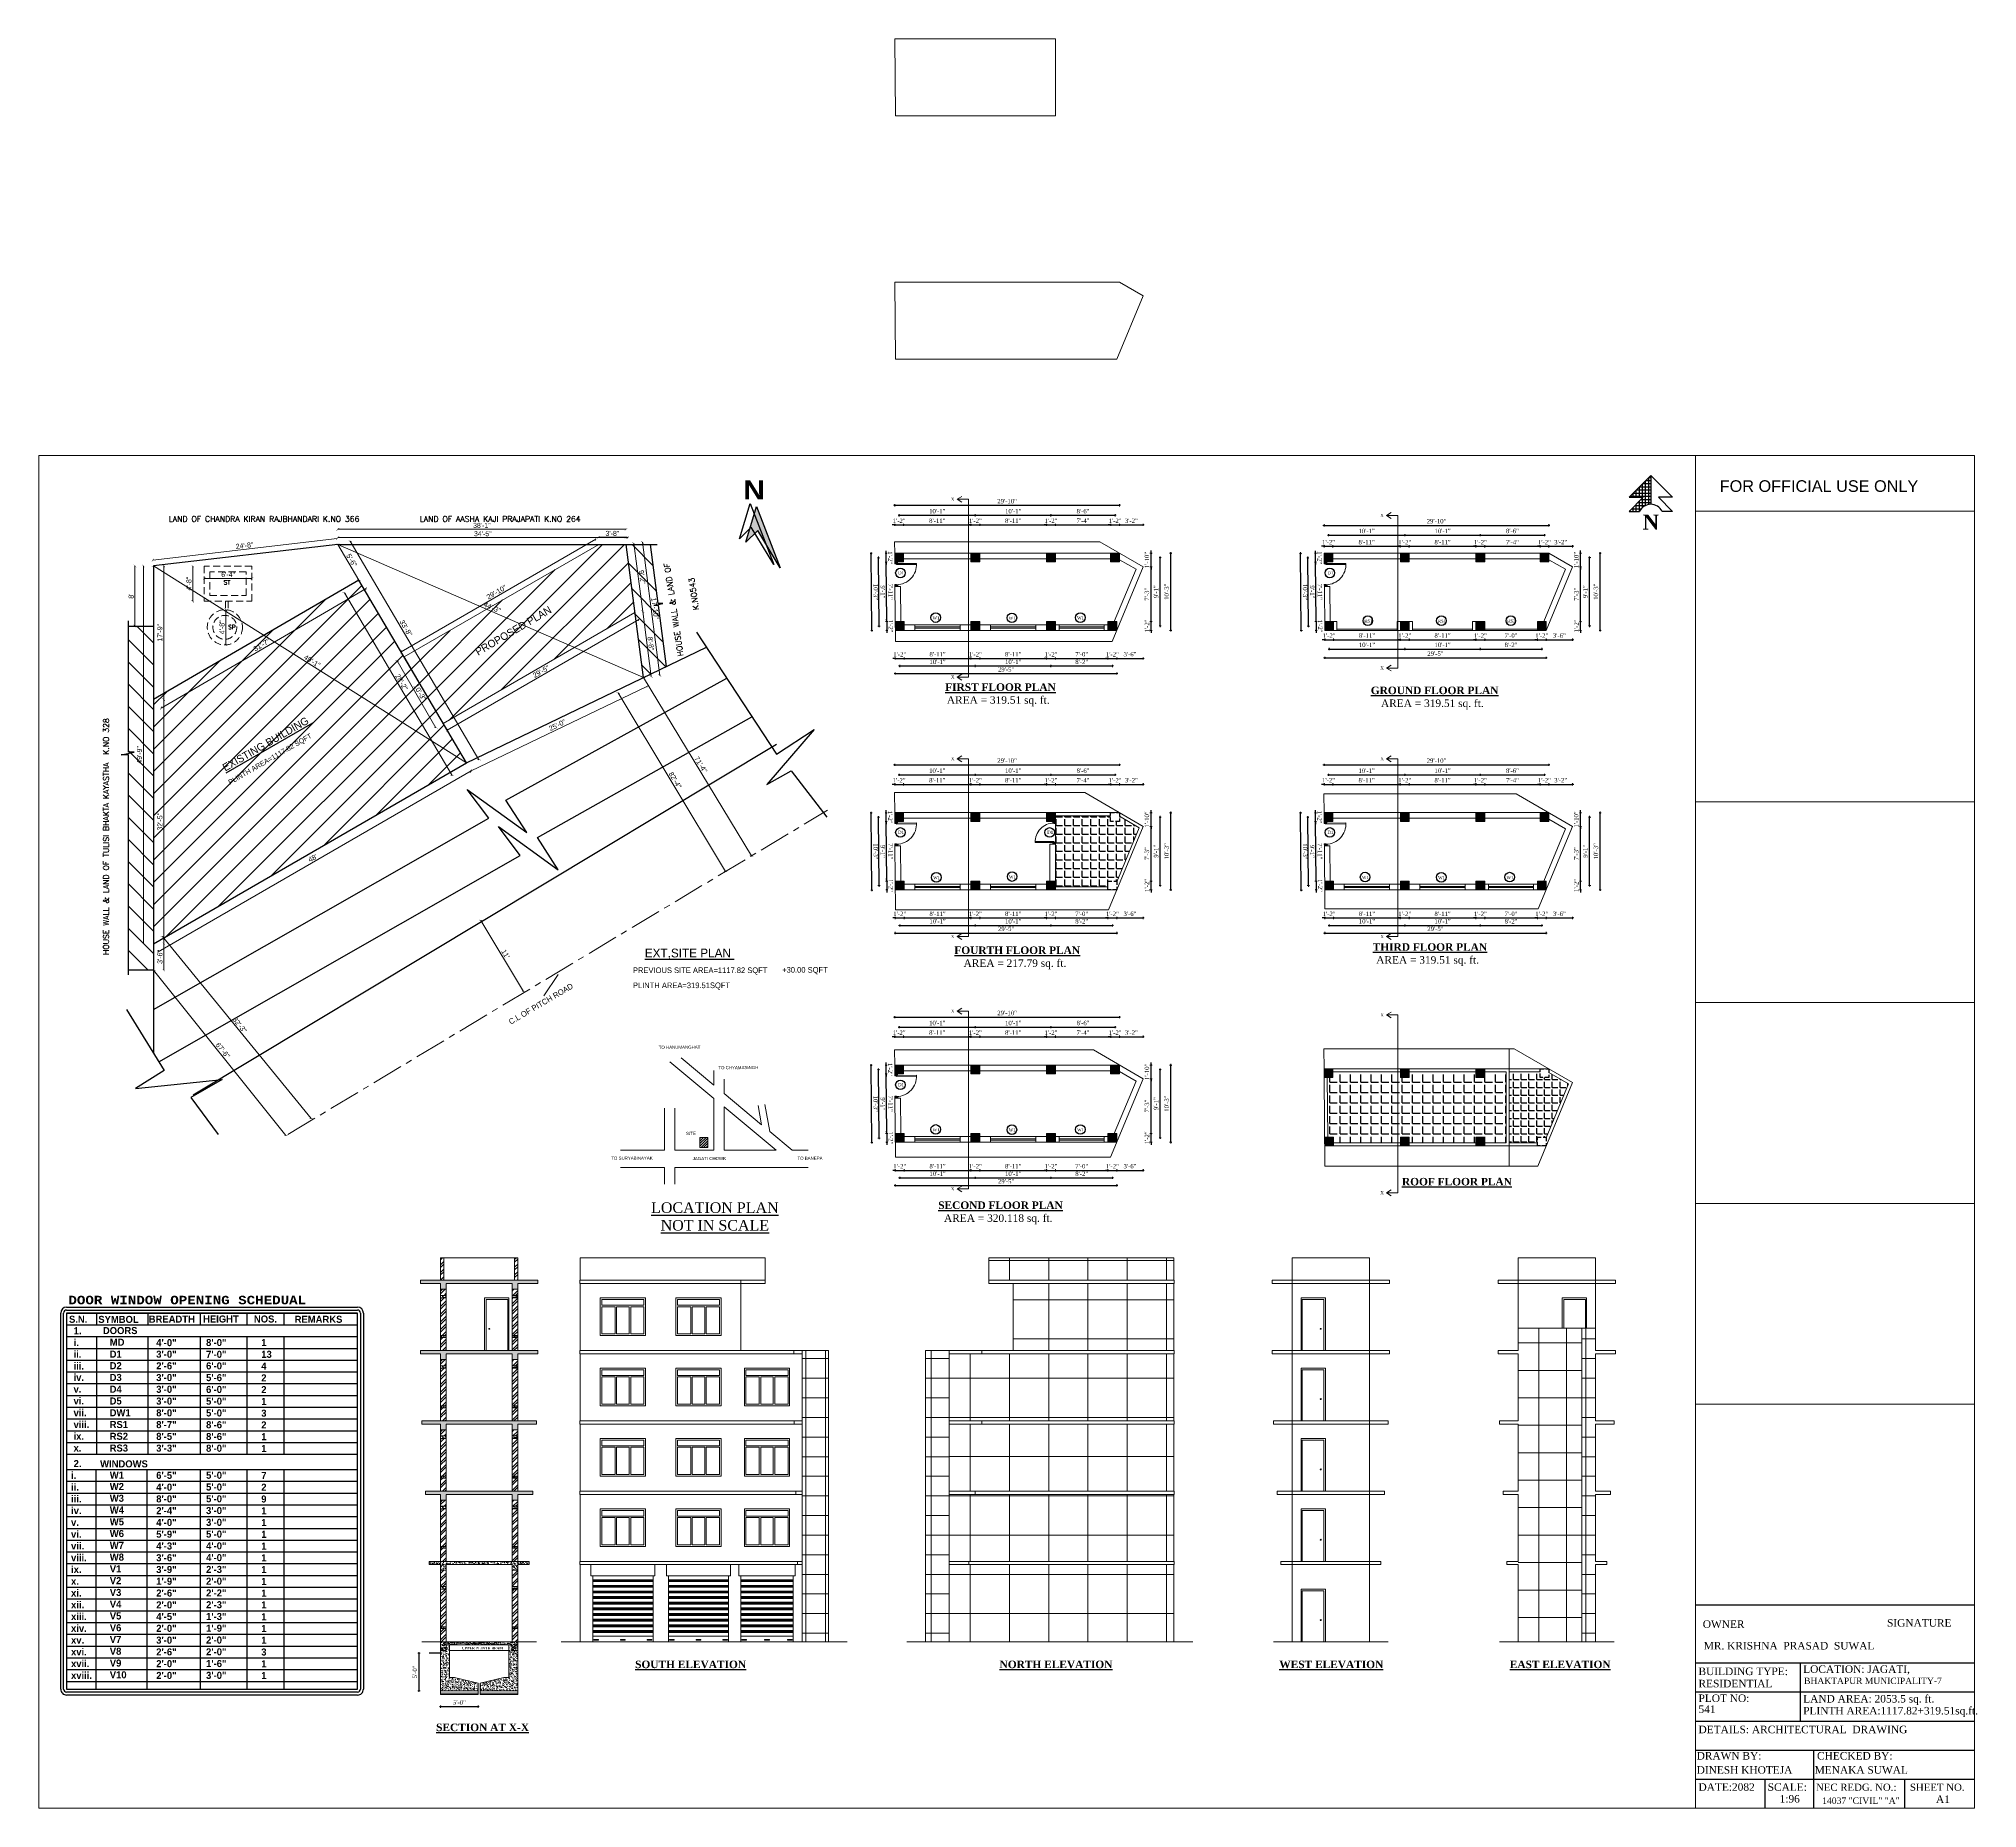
# Model space of a CAD drawing. Header units: inches. Extents: x 20273 to 45441, y -4696 to -1121.
# Drawn here: x 42352 to 45441, y -4602 to -1782 of the extents above; entities that cross this region are included whole.
import ezdxf

# ---------------------------------------------------------------- set-up
doc = ezdxf.new("R2010")
doc.units = ezdxf.units.IN
doc.header["$LTSCALE"] = 5
doc.header["$MEASUREMENT"] = 0
doc.linetypes.add('CENTER', pattern=[2, 1.25, -0.25, 0.25, -0.25])
doc.linetypes.add('HIDDEN', pattern=[0.375, 0.25, -0.125])
for name, color, linetype, lineweight in [('1', 7, 'Continuous', 25), ('A-WALL', 7, 'Continuous', 9), ('boundary', 7, 'Continuous', 25), ('Dimension', 7, 'Continuous', 18), ('dimention', 5, 'Continuous', 9), ('DOOR', 62, 'Continuous', 0), ('ele1', 21, 'Continuous', 20), ('HATCH', 253, 'Continuous', 0)]:
    doc.layers.add(name, color=color, linetype=linetype, lineweight=lineweight)
for name, color, linetype in [('column', 4, 'Continuous'), ('DIM', 5, 'Continuous'), ('TEXT', 6, 'Continuous'), ('WALL', 7, 'Continuous')]:
    doc.layers.add(name, color=color, linetype=linetype)
doc.layers.add('dim line', color=7, linetype='Continuous', lineweight=15, true_color=0xfab2b2)
doc.styles.add('ARIAL', font='cityb___.ttf')
doc.styles.add('COURIER', font='courbd.ttf')
doc.styles.add('DIMTEXT', font='arial.ttf', dxfattribs={"height": 8})
doc.styles.add('ordinary', font='times.ttf')
doc.styles.add('ROMANS', font='romans.shx', dxfattribs={"width": 0.8})
doc.styles.get("Standard").update_dxf_attribs({"font": 'arial.ttf'})
doc.styles.add('tt', font='stylu.ttf', dxfattribs={"height": 8})
doc.dimstyles.new('Copy of 96', dxfattribs={"dimtxt": 7, "dimasz": 4, "dimexe": 0.5, "dimexo": 0.5, "dimgap": 3, "dimtad": 1, "dimdec": 1, "dimzin": 11, "dimdsep": 46, "dimlunit": 4, "dimtxsty": 'ordinary', "dimblk": 'OBLIQUE', "dimcen": 0.09, "dimse1": 1, "dimse2": 1, "dimclrt": 6, "dimazin": 0, "dimtfac": 1, "dimtdec": 1, "dimtix": 1, "dimtmove": 2, "dimatfit": 3, "dimldrblk": 'leader', "dimfxl": 0.5, "dimfxlon": 1, "dimtolj": 1, "dimtzin": 0, "dimarcsym": 0})
doc.dimstyles.new('Copy(2) of STANDARD', dxfattribs={"dimtxt": 2, "dimasz": 4, "dimexe": 0, "dimexo": 0, "dimgap": 2, "dimtad": 1, "dimdec": 0, "dimzin": 0, "dimdsep": 46, "dimlunit": 3, "dimtxsty": 'tt', "dimblk": 'ARCHTICK', "dimcen": 0.0505, "dimse1": 1, "dimse2": 1, "dimclrd": 5, "dimclre": 5, "dimclrt": 7, "dimadec": 1, "dimazin": 0, "dimtm": 1e-09, "dimtfac": 1, "dimtdec": 0, "dimtofl": 0, "dimtmove": 1, "dimatfit": 3, "dimfxl": 1, "dimtolj": 2, "dimtzin": 0, "dimlwd": 13, "dimarcsym": 0})
pattern_1 = [(45, (22181.04, 915.08), (-17.67767, 17.67767), [])]
pattern_2 = [(135, (21450.476, -17758.31), (-17.67767, -17.67767), [])]
pattern_3 = [(50, (8257.652, 208.5906), (7.1726018, -0.62752135), [0.75, -8.25]), (355, (8257.652, 208.5906), (-1.3875133, 7.5219213), [0.6, -6.6]), (100.451444, (8258.25, 208.538), (5.7850885, 6.8943999), [0.6374019, -7.0114211]), (46.1842, (8257.652, 210.591), (10.6724133, -1.6551928), [1.125, -12.375]), (96.635635, (8258.541, 210.453), (9.3466195, 9.741186), [0.9561034, -10.5171376]), (351.184164, (8257.652, 210.591), (9.3466195, 9.741186), [0.9, -9.9]), (21, (8258.652, 210.0906), (5.9690705, -4.0261889), [0.75, -8.25]), (326, (8258.652, 210.0906), (2.4331533, 7.2515005), [0.6, -6.6]), (71.451445, (8259.1494, 209.755), (8.4022238, 3.2253115), [0.6374019, -7.0114211]), (37.5, (8257.652, 208.5906), (0.12159855, 3.32893854), [0, -6.52, 0, -6.7, 0, -6.625]), (7.5, (8257.652, 208.5906), (2.63069537, 3.94411712), [0, -3.82, 0, -6.37, 0, -2.525]), (327.5, (8255.422, 208.5906), (5.33822436, -0.22554872), [0, -2.5, 0, -7.8, 0, -10.35]), (317.5, (8254.422, 208.5906), (5.8318617, 1.0010498), [0, -3.25, 0, -5.18, 0, -7.35])]
pattern_4 = [(45, (8257.652, 208.591), (-6.098796, 6.098796), []), (45, (8261.718, 208.591), (-6.098796, 6.098796), [])]
pattern_5 = [(50, (8257.652, 336.5906), (7.1726018, -0.62752135), [0.75, -8.25]), (355, (8257.652, 336.5906), (-1.3875133, 7.5219213), [0.6, -6.6]), (100.451444, (8258.25, 336.538), (5.7850885, 6.8943999), [0.6374019, -7.0114211]), (46.1842, (8257.652, 338.591), (10.6724133, -1.6551928), [1.125, -12.375]), (96.635635, (8258.541, 338.453), (9.3466195, 9.741186), [0.9561034, -10.5171376]), (351.184164, (8257.652, 338.591), (9.3466195, 9.741186), [0.9, -9.9]), (21, (8258.652, 338.0906), (5.9690705, -4.0261889), [0.75, -8.25]), (326, (8258.652, 338.0906), (2.4331533, 7.2515005), [0.6, -6.6]), (71.451445, (8259.1494, 337.755), (8.4022238, 3.2253115), [0.6374019, -7.0114211]), (37.5, (8257.652, 336.5906), (0.12159855, 3.32893854), [0, -6.52, 0, -6.7, 0, -6.625]), (7.5, (8257.652, 336.5906), (2.63069537, 3.94411712), [0, -3.82, 0, -6.37, 0, -2.525]), (327.5, (8255.422, 336.5906), (5.33822436, -0.22554872), [0, -2.5, 0, -7.8, 0, -10.35]), (317.5, (8254.422, 336.5906), (5.8318617, 1.0010498), [0, -3.25, 0, -5.18, 0, -7.35])]
pattern_6 = [(45, (8257.652, 320.591), (-6.098796, 6.098796), []), (45, (8261.718, 320.591), (-6.098796, 6.098796), [])]
pattern_7 = [(50, (8257.652, 448.5906), (7.1726018, -0.62752135), [0.75, -8.25]), (355, (8257.652, 448.5906), (-1.3875133, 7.5219213), [0.6, -6.6]), (100.451444, (8258.25, 448.538), (5.7850885, 6.8943999), [0.6374019, -7.0114211]), (46.1842, (8257.652, 450.591), (10.6724133, -1.6551928), [1.125, -12.375]), (96.635635, (8258.541, 450.453), (9.3466195, 9.741186), [0.9561034, -10.5171376]), (351.184164, (8257.652, 450.591), (9.3466195, 9.741186), [0.9, -9.9]), (21, (8258.652, 450.0906), (5.9690705, -4.0261889), [0.75, -8.25]), (326, (8258.652, 450.0906), (2.4331533, 7.2515005), [0.6, -6.6]), (71.451445, (8259.1494, 449.755), (8.4022238, 3.2253115), [0.6374019, -7.0114211]), (37.5, (8257.652, 448.5906), (0.12159855, 3.32893854), [0, -6.52, 0, -6.7, 0, -6.625]), (7.5, (8257.652, 448.5906), (2.63069537, 3.94411712), [0, -3.82, 0, -6.37, 0, -2.525]), (327.5, (8255.422, 448.5906), (5.33822436, -0.22554872), [0, -2.5, 0, -7.8, 0, -10.35]), (317.5, (8254.422, 448.5906), (5.8318617, 1.0010498), [0, -3.25, 0, -5.18, 0, -7.35])]
pattern_8 = [(45, (8257.652, 432.591), (-6.098796, 6.098796), []), (45, (8261.718, 432.591), (-6.098796, 6.098796), [])]
pattern_9 = [(50, (8257.652, 560.5906), (7.1726018, -0.62752135), [0.75, -8.25]), (355, (8257.652, 560.5906), (-1.3875133, 7.5219213), [0.6, -6.6]), (100.451444, (8258.25, 560.538), (5.7850885, 6.8943999), [0.6374019, -7.0114211]), (46.1842, (8257.652, 562.591), (10.6724133, -1.6551928), [1.125, -12.375]), (96.635635, (8258.541, 562.453), (9.3466195, 9.741186), [0.9561034, -10.5171376]), (351.184164, (8257.652, 562.591), (9.3466195, 9.741186), [0.9, -9.9]), (21, (8258.652, 562.0906), (5.9690705, -4.0261889), [0.75, -8.25]), (326, (8258.652, 562.0906), (2.4331533, 7.2515005), [0.6, -6.6]), (71.451445, (8259.1494, 561.755), (8.4022238, 3.2253115), [0.6374019, -7.0114211]), (37.5, (8257.652, 560.5906), (0.12159855, 3.32893854), [0, -6.52, 0, -6.7, 0, -6.625]), (7.5, (8257.652, 560.5906), (2.63069537, 3.94411712), [0, -3.82, 0, -6.37, 0, -2.525]), (327.5, (8255.422, 560.5906), (5.33822436, -0.22554872), [0, -2.5, 0, -7.8, 0, -10.35]), (317.5, (8254.422, 560.5906), (5.8318617, 1.0010498), [0, -3.25, 0, -5.18, 0, -7.35])]
pattern_10 = [(45, (8257.652, 544.591), (-6.098796, 6.098796), []), (45, (8261.718, 544.591), (-6.098796, 6.098796), [])]
pattern_11 = [(50, (8257.652, 672.5906), (7.1726018, -0.62752135), [0.75, -8.25]), (355, (8257.652, 672.5906), (-1.3875133, 7.5219213), [0.6, -6.6]), (100.451444, (8258.25, 672.538), (5.7850885, 6.8943999), [0.6374019, -7.0114211]), (46.1842, (8257.652, 674.591), (10.6724133, -1.6551928), [1.125, -12.375]), (96.635635, (8258.541, 674.453), (9.3466195, 9.741186), [0.9561034, -10.5171376]), (351.184164, (8257.652, 674.591), (9.3466195, 9.741186), [0.9, -9.9]), (21, (8258.652, 674.0906), (5.9690705, -4.0261889), [0.75, -8.25]), (326, (8258.652, 674.0906), (2.4331533, 7.2515005), [0.6, -6.6]), (71.451445, (8259.1494, 673.755), (8.4022238, 3.2253115), [0.6374019, -7.0114211]), (37.5, (8257.652, 672.5906), (0.12159855, 3.32893854), [0, -6.52, 0, -6.7, 0, -6.625]), (7.5, (8257.652, 672.5906), (2.63069537, 3.94411712), [0, -3.82, 0, -6.37, 0, -2.525]), (327.5, (8255.422, 672.5906), (5.33822436, -0.22554872), [0, -2.5, 0, -7.8, 0, -10.35]), (317.5, (8254.422, 672.5906), (5.8318617, 1.0010498), [0, -3.25, 0, -5.18, 0, -7.35])]
pattern_12 = [(45, (18280.62599, 1062.78291), (-0.08838834765, 0.08838834765), [])]
pattern_13 = [(45, (17596.34578, 1062.78291), (-0.08838834765, 0.08838834765), [])]
pattern_14 = [(45, (17596.34578, 649.34045), (-0.08838834765, 0.08838834765), [])]
pattern_15 = [(45, (17596.34578, 247.23085), (-0.08838834765, 0.08838834765), [])]
pattern_16 = [(45, (18280.62599, 649.34045), (-0.08838834765, 0.08838834765), [])]
pattern_17 = [(45, (18280.62599, 241.2281), (-0.08838834765, 0.08838834765), [])]

# ---------------------------------------------------------------- blocks, each defined once
blk = doc.blocks.new('SDEGH')
at = {"layer": 'TEXT'}
h = blk.add_hatch(dxfattribs=at)
h.set_pattern_fill('NET', color=256, scale=40, style=0)
h.set_pattern_definition([(0, (43922.391, -13181.093), (0, 5), []), (90, (43922.391, -13181.093), (-5, 3e-16), [])])
h.paths.add_polyline_path([(52300.8, -9226.1), (52266.3, -9260.6), (52288.8, -9260.6), (52266.3, -9283.1), (52282.8, -9283.1, -0.284572), (52300.8, -9272)])
blk.add_line((52300.8, -9226.1), (52300.8, -9272), dxfattribs=at)
at = {"layer": 'WALL'}
for p, q in [((52266.3, -9260.6), (52300.8, -9226.1)), ((52335.4, -9260.6), (52300.8, -9226.1)), ((52266.3, -9260.6), (52288.8, -9260.6)), ((52266.3, -9283.1), (52288.8, -9260.6)), ((52335.4, -9260.6), (52312.9, -9260.6)), ((52335.4, -9283.1), (52312.9, -9260.6)), ((52266.3, -9283.1), (52282.8, -9283.1)), ((52335.4, -9283.1), (52318.8, -9283.1))]:
    blk.add_line(p, q, dxfattribs=at)
blk.add_arc((52300.8, -9292), 20.1, 26.4605, 153.5395, dxfattribs=at)
at = {"layer": 'Defpoints', "insert": (52287.7, -9288.2), "char_height": 24, "width": 23.16, "attachment_point": 1}
blk.add_mtext('{\\fTimes New Roman|b1|i0|c0|p18;N}', dxfattribs=at)
blk = doc.blocks.new('_ArchTick')
at = {"color": 0, "linetype": 'ByBlock', "const_width": 0.15}
blk.add_lwpolyline([(-0.5, -0.5), (0.5, 0.5)], dxfattribs=at)
blk = doc.blocks.new('*D572')
at = {"layer": 'Defpoints', "color": 0, "ltscale": 5, "transparency": 16777216}
for p in [(43243.9, -2587.9), (42929.1, -2758.9), (42933.8, -2767.1)]:
    blk.add_point(p, dxfattribs=at)
at = {"layer": 'DIM', "color": 5, "lineweight": 13, "ltscale": 5, "transparency": 16777216}
blk.add_line((43239.2, -2579.7), (42929.1, -2758.9), dxfattribs=at)
at = {"layer": 'DIM', "color": 5, "lineweight": 13, "ltscale": 5, "transparency": 16777216, "xscale": 4, "yscale": 4, "zscale": 4}
for p, rotation in [((43239.2, -2579.7), 30.02282740670279), ((42929.1, -2758.9), 210.0228274067028)]:
    blk.add_blockref('_ArchTick', p, dxfattribs=dict(at, rotation=rotation))
at = {"layer": 'DIM', "color": 7, "ltscale": 5, "transparency": 16777216, "insert": (43081.1, -2664), "char_height": 8, "attachment_point": 5, "rotation": 30.0228, "style": 'tt'}
blk.add_mtext('\\A2;29\'-10"', dxfattribs=at)
blk = doc.blocks.new('*D576')
at = {"layer": 'Defpoints', "color": 0, "ltscale": 5, "transparency": 16777216}
for p in [(43301.8, -2696.5), (43308.1, -2707.4), (42996.3, -2873.1)]:
    blk.add_point(p, dxfattribs=at)
at = {"layer": 'DIM', "color": 5, "lineweight": 13, "ltscale": 5, "transparency": 16777216}
blk.add_line((43002.5, -2884), (43308.1, -2707.4), dxfattribs=at)
at = {"layer": 'DIM', "color": 5, "lineweight": 13, "ltscale": 5, "transparency": 16777216, "xscale": 4, "yscale": 4, "zscale": 4}
for p, rotation in [((43308.1, -2707.4), 30.02282740670279), ((43002.5, -2884), 210.0228274067028)]:
    blk.add_blockref('_ArchTick', p, dxfattribs=dict(at, rotation=rotation))
at = {"layer": 'DIM', "color": 7, "ltscale": 5, "transparency": 16777216, "insert": (43152.2, -2790.4), "char_height": 8, "attachment_point": 5, "rotation": 30.0228, "style": 'tt'}
blk.add_mtext('\\A2;29\'-5"', dxfattribs=at)
blk = doc.blocks.new('*D577')
at = {"layer": 'Defpoints', "color": 0, "ltscale": 5, "transparency": 16777216}
for p in [(43243.9, -2587.9), (43287.6, -2576.6), (43287.6, -2587.9)]:
    blk.add_point(p, dxfattribs=at)
at = {"layer": 'DIM', "color": 5, "lineweight": 13, "ltscale": 5, "transparency": 16777216}
blk.add_line((43243.9, -2576.6), (43287.6, -2576.6), dxfattribs=at)
at = {"layer": 'DIM', "color": 5, "lineweight": 13, "ltscale": 5, "transparency": 16777216, "xscale": 4, "yscale": 4, "zscale": 4, "rotation": 180}
blk.add_blockref('_ArchTick', (43243.9, -2576.6), dxfattribs=at)
at = {"layer": 'DIM', "color": 5, "lineweight": 13, "ltscale": 5, "transparency": 16777216, "xscale": 4, "yscale": 4, "zscale": 4}
blk.add_blockref('_ArchTick', (43287.6, -2576.6), dxfattribs=at)
at = {"layer": 'DIM', "color": 7, "ltscale": 5, "transparency": 16777216, "insert": (43265.8, -2570.4), "char_height": 8, "attachment_point": 5, "style": 'tt'}
blk.add_mtext('\\A2;3\'-8"', dxfattribs=at)
blk = doc.blocks.new('*D578')
at = {"layer": 'Defpoints', "color": 0, "ltscale": 5, "transparency": 16777216}
for p in [(43287.6, -2587.9), (43299.9, -2586.3), (43301.8, -2696.5)]:
    blk.add_point(p, dxfattribs=at)
at = {"layer": 'DIM', "color": 5, "lineweight": 13, "ltscale": 5, "transparency": 16777216}
blk.add_line((43314.1, -2694.9), (43299.9, -2586.3), dxfattribs=at)
at = {"layer": 'DIM', "color": 5, "lineweight": 13, "ltscale": 5, "transparency": 16777216, "xscale": 4, "yscale": 4, "zscale": 4}
for p, rotation in [((43299.9, -2586.3), 97.43550611294224), ((43314.1, -2694.9), 277.4355061129422)]:
    blk.add_blockref('_ArchTick', p, dxfattribs=dict(at, rotation=rotation))
at = {"layer": 'DIM', "color": 7, "ltscale": 5, "transparency": 16777216, "insert": (43313.1, -2639.8), "char_height": 8, "attachment_point": 5, "rotation": 277.4355, "style": 'tt'}
blk.add_mtext('\\A2;9\'-2"', dxfattribs=at)
blk = doc.blocks.new('*D579')
at = {"layer": 'Defpoints', "color": 0, "ltscale": 5, "transparency": 16777216}
for p in [(42933.8, -2767.1), (42984.4, -2879.9), (42996.3, -2873.1)]:
    blk.add_point(p, dxfattribs=at)
at = {"layer": 'DIM', "color": 5, "lineweight": 13, "ltscale": 5, "transparency": 16777216}
blk.add_line((42922.9, -2773.4), (42984.4, -2879.9), dxfattribs=at)
at = {"layer": 'DIM', "color": 5, "lineweight": 13, "ltscale": 5, "transparency": 16777216, "xscale": 4, "yscale": 4, "zscale": 4}
for p, rotation in [((42922.9, -2773.4), 120.0228274066963), ((42984.4, -2879.9), 300.0228274066963)]:
    blk.add_blockref('_ArchTick', p, dxfattribs=dict(at, rotation=rotation))
at = {"layer": 'DIM', "color": 7, "ltscale": 5, "transparency": 16777216, "insert": (42959, -2823.6), "char_height": 8, "attachment_point": 5, "rotation": 300.0228, "style": 'tt'}
blk.add_mtext('\\A2;10\'-3"', dxfattribs=at)
blk = doc.blocks.new('*D580')
at = {"layer": 'Defpoints', "color": 0, "ltscale": 5, "transparency": 16777216}
for p in [(42828.2, -2587.9), (42828.2, -2587.9), (43315.3, -2800.1)]:
    blk.add_point(p, dxfattribs=at)
at = {"layer": 'DIM', "color": 5, "lineweight": 13, "ltscale": 5, "transparency": 16777216}
blk.add_line((43315.3, -2800.1), (42828.2, -2587.9), dxfattribs=at)
at = {"layer": 'DIM', "color": 5, "lineweight": 13, "ltscale": 5, "transparency": 16777216, "xscale": 4, "yscale": 4, "zscale": 4}
for p, rotation in [((42828.2, -2587.9), 156.4590553134295), ((43315.3, -2800.1), 336.4590553134295)]:
    blk.add_blockref('_ArchTick', p, dxfattribs=dict(at, rotation=rotation))
at = {"layer": 'DIM', "color": 7, "ltscale": 5, "transparency": 16777216, "insert": (43074.2, -2688.4), "char_height": 8, "attachment_point": 5, "rotation": 336.4591, "style": 'tt'}
blk.add_mtext('\\A2;44\'-3"', dxfattribs=at)
blk = doc.blocks.new('*D562')
at = {"layer": 'Defpoints', "color": 0, "ltscale": 5, "transparency": 16777216}
for p in [(42848.1, -2582.8), (42879.3, -2564.4), (43084.4, -2912.5)]:
    blk.add_point(p, dxfattribs=at)
at = {"layer": 'DIM', "color": 5, "lineweight": 13, "ltscale": 5, "transparency": 16777216}
blk.add_line((43053.2, -2930.9), (42848.1, -2582.8), dxfattribs=at)
at = {"layer": 'DIM', "color": 5, "lineweight": 13, "ltscale": 5, "transparency": 16777216, "xscale": 4, "yscale": 4, "zscale": 4}
for p, rotation in [((42848.1, -2582.8), 120.5085900979847), ((43053.2, -2930.9), 300.5085900979847)]:
    blk.add_blockref('_ArchTick', p, dxfattribs=dict(at, rotation=rotation))
at = {"layer": 'DIM', "color": 7, "ltscale": 5, "transparency": 16777216, "insert": (42936.8, -2721.2), "char_height": 8, "attachment_point": 5, "rotation": 300.5086, "style": 'tt'}
blk.add_mtext('\\A2;33\'-8"', dxfattribs=at)
blk = doc.blocks.new('*D581')
at = {"layer": 'Defpoints', "color": 0, "ltscale": 5, "transparency": 16777216}
for p in [(42534.6, -2622.2), (43033.3, -2936), (43033.3, -2936)]:
    blk.add_point(p, dxfattribs=at)
at = {"layer": 'DIM', "color": 5, "lineweight": 13, "ltscale": 5, "transparency": 16777216}
blk.add_line((42534.6, -2622.2), (43033.3, -2936), dxfattribs=at)
at = {"layer": 'DIM', "color": 5, "lineweight": 13, "ltscale": 5, "transparency": 16777216, "xscale": 4, "yscale": 4, "zscale": 4}
for p, rotation in [((42534.6, -2622.2), 147.8211343331413), ((43033.3, -2936), 327.8211343331413)]:
    blk.add_blockref('_ArchTick', p, dxfattribs=dict(at, rotation=rotation))
at = {"layer": 'DIM', "color": 7, "ltscale": 5, "transparency": 16777216, "insert": (42787.3, -2773.9), "char_height": 8, "attachment_point": 5, "rotation": 327.8211, "style": 'tt'}
blk.add_mtext('\\A2;49\'-1"', dxfattribs=at)
blk = doc.blocks.new('*D563')
at = {"layer": 'Defpoints', "color": 0, "ltscale": 5, "transparency": 16777216}
for p in [(43287.6, -2563.8), (42828.2, -2587.9), (43287.6, -2587.9)]:
    blk.add_point(p, dxfattribs=at)
at = {"layer": 'DIM', "color": 5, "lineweight": 13, "ltscale": 5, "transparency": 16777216}
blk.add_line((42828.2, -2563.8), (43287.6, -2563.8), dxfattribs=at)
at = {"layer": 'DIM', "color": 5, "lineweight": 13, "ltscale": 5, "transparency": 16777216, "xscale": 4, "yscale": 4, "zscale": 4, "rotation": 180}
blk.add_blockref('_ArchTick', (42828.2, -2563.8), dxfattribs=at)
at = {"layer": 'DIM', "color": 5, "lineweight": 13, "ltscale": 5, "transparency": 16777216, "xscale": 4, "yscale": 4, "zscale": 4}
blk.add_blockref('_ArchTick', (43287.6, -2563.8), dxfattribs=at)
at = {"layer": 'DIM', "color": 7, "ltscale": 5, "transparency": 16777216, "insert": (43057.9, -2557.6), "char_height": 8, "attachment_point": 5, "style": 'tt'}
blk.add_mtext('\\A2;38\'-1"', dxfattribs=at)
blk = doc.blocks.new('*D564')
at = {"layer": 'Defpoints', "color": 0, "ltscale": 5, "transparency": 16777216}
for p in [(42827.1, -2578.7), (42828.2, -2587.9), (42534.6, -2622.2)]:
    blk.add_point(p, dxfattribs=at)
at = {"layer": 'DIM', "color": 5, "lineweight": 13, "ltscale": 5, "transparency": 16777216}
blk.add_line((42533.5, -2613), (42827.1, -2578.7), dxfattribs=at)
at = {"layer": 'DIM', "color": 5, "lineweight": 13, "ltscale": 5, "transparency": 16777216, "xscale": 4, "yscale": 4, "zscale": 4}
for p, rotation in [((42827.1, -2578.7), 6.656485109489094), ((42533.5, -2613), 186.6564851094891)]:
    blk.add_blockref('_ArchTick', p, dxfattribs=dict(at, rotation=rotation))
at = {"layer": 'DIM', "color": 7, "ltscale": 5, "transparency": 16777216, "insert": (42679.6, -2589.7), "char_height": 8, "attachment_point": 5, "rotation": 6.6565, "style": 'tt'}
blk.add_mtext('\\A2;24\'-8"', dxfattribs=at)
blk = doc.blocks.new('*D565')
at = {"layer": 'Defpoints', "color": 0, "ltscale": 5, "transparency": 16777216}
for p in [(42518.3, -2622.2), (42534.6, -2622.2), (42534.6, -3224.2)]:
    blk.add_point(p, dxfattribs=at)
at = {"layer": 'DIM', "color": 5, "lineweight": 13, "ltscale": 5, "transparency": 16777216}
blk.add_line((42518.3, -3224.2), (42518.3, -2622.2), dxfattribs=at)
at = {"layer": 'DIM', "color": 5, "lineweight": 13, "ltscale": 5, "transparency": 16777216, "xscale": 4, "yscale": 4, "zscale": 4}
for p, rotation in [((42518.3, -2622.2), 90), ((42518.3, -3224.2), 270)]:
    blk.add_blockref('_ArchTick', p, dxfattribs=dict(at, rotation=rotation))
at = {"layer": 'DIM', "color": 7, "ltscale": 5, "transparency": 16777216, "insert": (42512.1, -2923.2), "char_height": 8, "attachment_point": 5, "rotation": 90, "style": 'tt'}
blk.add_mtext('\\A2;49\'-9"', dxfattribs=at)
blk = doc.blocks.new('*D566')
at = {"layer": 'Defpoints', "color": 0, "ltscale": 5, "transparency": 16777216}
for p in [(43315.3, -2800.1), (43321.7, -2813.5), (43033.3, -2936)]:
    blk.add_point(p, dxfattribs=at)
at = {"layer": 'DIM', "color": 5, "lineweight": 13, "ltscale": 5, "transparency": 16777216}
blk.add_line((43039.8, -2949.3), (43321.7, -2813.5), dxfattribs=at)
at = {"layer": 'DIM', "color": 5, "lineweight": 13, "ltscale": 5, "transparency": 16777216, "xscale": 4, "yscale": 4, "zscale": 4}
for p, rotation in [((43321.7, -2813.5), 25.72641114425595), ((43039.8, -2949.3), 205.726411144256)]:
    blk.add_blockref('_ArchTick', p, dxfattribs=dict(at, rotation=rotation))
at = {"layer": 'DIM', "color": 7, "ltscale": 5, "transparency": 16777216, "insert": (43178, -2875.8), "char_height": 8, "attachment_point": 5, "rotation": 25.7264, "style": 'tt'}
blk.add_mtext('\\A2;25\'-0"', dxfattribs=at)
blk = doc.blocks.new('*D567')
at = {"layer": 'Defpoints', "color": 0, "ltscale": 5, "transparency": 16777216}
for p in [(42534.6, -3224.2), (42771.5, -3514.3), (42785.6, -3502.7)]:
    blk.add_point(p, dxfattribs=at)
at = {"layer": 'DIM', "color": 5, "lineweight": 13, "ltscale": 5, "transparency": 16777216}
blk.add_line((42548.7, -3212.7), (42785.6, -3502.7), dxfattribs=at)
at = {"layer": 'DIM', "color": 5, "lineweight": 13, "ltscale": 5, "transparency": 16777216, "xscale": 4, "yscale": 4, "zscale": 4}
for p, rotation in [((42548.7, -3212.7), 129.2346719250575), ((42785.6, -3502.7), 309.2346719250575)]:
    blk.add_blockref('_ArchTick', p, dxfattribs=dict(at, rotation=rotation))
at = {"layer": 'DIM', "color": 7, "ltscale": 5, "transparency": 16777216, "insert": (42671.9, -3353.8), "char_height": 8, "attachment_point": 5, "rotation": 309.2347, "style": 'tt'}
blk.add_mtext("\\A2;82'-3''", dxfattribs=at)
blk = doc.blocks.new('*D568')
at = {"layer": 'Defpoints', "color": 0, "ltscale": 5, "transparency": 16777216}
for p in [(43315.3, -2800.1), (43486.5, -3084.7), (43446.1, -3109)]:
    blk.add_point(p, dxfattribs=at)
at = {"layer": 'DIM', "color": 5, "lineweight": 13, "ltscale": 5, "transparency": 16777216}
blk.add_line((43274.9, -2824.4), (43446.1, -3109), dxfattribs=at)
at = {"layer": 'DIM', "color": 5, "lineweight": 13, "ltscale": 5, "transparency": 16777216, "xscale": 4, "yscale": 4, "zscale": 4}
for p, rotation in [((43274.9, -2824.4), 121.020957503502), ((43446.1, -3109), 301.020957503502)]:
    blk.add_blockref('_ArchTick', p, dxfattribs=dict(at, rotation=rotation))
at = {"layer": 'DIM', "color": 7, "ltscale": 5, "transparency": 16777216, "insert": (43365.8, -2963.5), "char_height": 8, "attachment_point": 5, "rotation": 301.021, "style": 'tt'}
blk.add_mtext("\\A2;82'-4''", dxfattribs=at)
blk = doc.blocks.new('*D569')
at = {"layer": 'Defpoints', "color": 0, "ltscale": 5, "transparency": 16777216}
for p in [(43056.4, -3186.9), (43056.4, -3186.9), (43124.4, -3300)]:
    blk.add_point(p, dxfattribs=at)
at = {"layer": 'DIM', "color": 5, "lineweight": 13, "ltscale": 5, "transparency": 16777216}
blk.add_line((43124.4, -3300), (43056.4, -3186.9), dxfattribs=at)
at = {"layer": 'DIM', "color": 5, "lineweight": 13, "ltscale": 5, "transparency": 16777216, "xscale": 4, "yscale": 4, "zscale": 4}
for p, rotation in [((43056.4, -3186.9), 120.9954618466229), ((43124.4, -3300), 300.9954618466229)]:
    blk.add_blockref('_ArchTick', p, dxfattribs=dict(at, rotation=rotation))
at = {"layer": 'DIM', "color": 7, "ltscale": 5, "transparency": 16777216, "insert": (43095.6, -3240.3), "char_height": 8, "attachment_point": 5, "rotation": 300.9955, "style": 'tt'}
blk.add_mtext("\\A2;11'", dxfattribs=at)
blk = doc.blocks.new('*D570')
at = {"layer": 'Defpoints', "color": 0, "ltscale": 5, "transparency": 16777216}
for p in [(43315.3, -2800.1), (43487.5, -3084.1), (43487.5, -3084.1)]:
    blk.add_point(p, dxfattribs=at)
at = {"layer": 'DIM', "color": 5, "lineweight": 13, "ltscale": 5, "transparency": 16777216}
blk.add_line((43315.3, -2800.1), (43487.5, -3084.1), dxfattribs=at)
at = {"layer": 'DIM', "color": 5, "lineweight": 13, "ltscale": 5, "transparency": 16777216, "xscale": 4, "yscale": 4, "zscale": 4}
for p, rotation in [((43315.3, -2800.1), 121.2299142519415), ((43487.5, -3084.1), 301.2299142519415)]:
    blk.add_blockref('_ArchTick', p, dxfattribs=dict(at, rotation=rotation))
at = {"layer": 'DIM', "color": 7, "ltscale": 5, "transparency": 16777216, "insert": (43406.8, -2938.9), "char_height": 8, "attachment_point": 5, "rotation": 301.2299, "style": 'tt'}
blk.add_mtext("\\A2;71'-4''", dxfattribs=at)
blk = doc.blocks.new('*D571')
at = {"layer": 'Defpoints', "color": 0, "ltscale": 5, "transparency": 16777216}
for p in [(42534.6, -3266.2), (42745.6, -3529.8), (42745.6, -3529.8)]:
    blk.add_point(p, dxfattribs=at)
at = {"layer": 'DIM', "color": 5, "lineweight": 13, "ltscale": 5, "transparency": 16777216}
blk.add_line((42534.6, -3266.2), (42745.6, -3529.8), dxfattribs=at)
at = {"layer": 'DIM', "color": 5, "lineweight": 13, "ltscale": 5, "transparency": 16777216, "xscale": 4, "yscale": 4, "zscale": 4}
for p, rotation in [((42534.6, -3266.2), 128.6745829796092), ((42745.6, -3529.8), 308.6745829796092)]:
    blk.add_blockref('_ArchTick', p, dxfattribs=dict(at, rotation=rotation))
at = {"layer": 'DIM', "color": 7, "ltscale": 5, "transparency": 16777216, "insert": (42645, -3394.1), "char_height": 8, "attachment_point": 5, "rotation": 308.6746, "style": 'tt'}
blk.add_mtext("\\A2;67'-6''", dxfattribs=at)
blk = doc.blocks.new('*D553')
at = {"layer": 'Defpoints', "color": 0, "ltscale": 5, "transparency": 16777216}
for p in [(43287.6, -2587.9), (43315.3, -2800.1), (43341.4, -2796.7)]:
    blk.add_point(p, dxfattribs=at)
at = {"layer": 'DIM', "color": 5, "lineweight": 13, "ltscale": 5, "transparency": 16777216}
blk.add_line((43313.7, -2584.5), (43341.4, -2796.7), dxfattribs=at)
at = {"layer": 'DIM', "color": 5, "lineweight": 13, "ltscale": 5, "transparency": 16777216, "xscale": 4, "yscale": 4, "zscale": 4}
for p, rotation in [((43313.7, -2584.5), 97.43550611295157), ((43341.4, -2796.7), 277.4355061129515)]:
    blk.add_blockref('_ArchTick', p, dxfattribs=dict(at, rotation=rotation))
at = {"layer": 'DIM', "color": 7, "ltscale": 5, "transparency": 16777216, "insert": (43333.8, -2689.8), "char_height": 8, "attachment_point": 5, "rotation": 277.4355, "style": 'tt'}
blk.add_mtext('\\A2;17\'-10"', dxfattribs=at)
blk = doc.blocks.new('*D554')
at = {"layer": 'Defpoints', "color": 0, "ltscale": 5, "transparency": 16777216}
for p in [(42649.3, -2692), (42647.1, -2748), (42649.8, -2748)]:
    blk.add_point(p, dxfattribs=at)
at = {"layer": 'DIM', "color": 5, "lineweight": 13, "ltscale": 5, "transparency": 16777216}
blk.add_line((42649.8, -2692), (42649.8, -2748), dxfattribs=at)
at = {"layer": 'DIM', "color": 5, "lineweight": 13, "ltscale": 5, "transparency": 16777216, "xscale": 4, "yscale": 4, "zscale": 4}
for p, rotation in [((42649.8, -2692), 90), ((42649.8, -2748), 270)]:
    blk.add_blockref('_ArchTick', p, dxfattribs=dict(at, rotation=rotation))
at = {"layer": 'DIM', "color": 7, "ltscale": 5, "transparency": 16777216, "insert": (42643.7, -2720), "char_height": 8, "attachment_point": 5, "rotation": 90, "style": 'tt'}
blk.add_mtext('\\A2;4\'-8"', dxfattribs=at)
blk = doc.blocks.new('*D555')
at = {"layer": 'Defpoints', "color": 0, "ltscale": 5, "transparency": 16777216}
for p in [(42615.4, -2622.4), (42597.1, -2678.4), (42615.4, -2678.4)]:
    blk.add_point(p, dxfattribs=at)
at = {"layer": 'DIM', "color": 5, "lineweight": 13, "ltscale": 5, "transparency": 16777216}
blk.add_line((42597.1, -2622.4), (42597.1, -2678.4), dxfattribs=at)
at = {"layer": 'DIM', "color": 5, "lineweight": 13, "ltscale": 5, "transparency": 16777216, "xscale": 4, "yscale": 4, "zscale": 4}
for p, rotation in [((42597.1, -2622.4), 90), ((42597.1, -2678.4), 270)]:
    blk.add_blockref('_ArchTick', p, dxfattribs=dict(at, rotation=rotation))
at = {"layer": 'DIM', "color": 7, "ltscale": 5, "transparency": 16777216, "insert": (42591, -2650.4), "char_height": 8, "attachment_point": 5, "rotation": 90, "style": 'tt'}
blk.add_mtext('\\A2;4\'-8"', dxfattribs=at)
blk = doc.blocks.new('*D556')
at = {"layer": 'Defpoints', "color": 0, "ltscale": 5, "transparency": 16777216}
for p in [(42615.4, -2651.4), (42691.4, -2642.1), (42691.4, -2651.4)]:
    blk.add_point(p, dxfattribs=at)
at = {"layer": 'DIM', "color": 5, "lineweight": 13, "ltscale": 5, "transparency": 16777216}
blk.add_line((42615.4, -2642.1), (42691.4, -2642.1), dxfattribs=at)
at = {"layer": 'DIM', "color": 5, "lineweight": 13, "ltscale": 5, "transparency": 16777216, "xscale": 4, "yscale": 4, "zscale": 4, "rotation": 180}
blk.add_blockref('_ArchTick', (42615.4, -2642.1), dxfattribs=at)
at = {"layer": 'DIM', "color": 5, "lineweight": 13, "ltscale": 5, "transparency": 16777216, "xscale": 4, "yscale": 4, "zscale": 4}
blk.add_blockref('_ArchTick', (42691.4, -2642.1), dxfattribs=at)
at = {"layer": 'DIM', "color": 7, "ltscale": 5, "transparency": 16777216, "insert": (42653.4, -2635.9), "char_height": 8, "attachment_point": 5, "style": 'tt'}
blk.add_mtext('\\A2;6\'-4"', dxfattribs=at)
blk = doc.blocks.new('*D557')
at = {"layer": 'Defpoints', "color": 0, "ltscale": 5, "transparency": 16777216}
for p in [(42534.6, -2622.2), (42550.9, -2622.2), (42534.6, -2835.2)]:
    blk.add_point(p, dxfattribs=at)
at = {"layer": 'DIM', "color": 5, "lineweight": 13, "ltscale": 5, "transparency": 16777216}
blk.add_line((42550.9, -2835.2), (42550.9, -2622.2), dxfattribs=at)
at = {"layer": 'DIM', "color": 5, "lineweight": 13, "ltscale": 5, "transparency": 16777216, "xscale": 4, "yscale": 4, "zscale": 4}
for p, rotation in [((42550.9, -2622.2), 90), ((42550.9, -2835.2), 270)]:
    blk.add_blockref('_ArchTick', p, dxfattribs=dict(at, rotation=rotation))
at = {"layer": 'DIM', "color": 7, "ltscale": 5, "transparency": 16777216, "insert": (42544.6, -2728.7), "char_height": 8, "attachment_point": 5, "rotation": 90, "style": 'tt'}
blk.add_mtext('\\A2;17\'-9"', dxfattribs=at)
blk = doc.blocks.new('*D573')
at = {"layer": 'Defpoints', "color": 0, "ltscale": 5, "transparency": 16777216}
for p in [(42565.3, -2835.2), (42550.9, -3224.2), (42565.3, -3224.2)]:
    blk.add_point(p, dxfattribs=at)
at = {"layer": 'DIM', "color": 5, "lineweight": 13, "ltscale": 5, "transparency": 16777216}
blk.add_line((42550.9, -2835.2), (42550.9, -3224.2), dxfattribs=at)
at = {"layer": 'DIM', "color": 5, "lineweight": 13, "ltscale": 5, "transparency": 16777216, "xscale": 4, "yscale": 4, "zscale": 4}
for p, rotation in [((42550.9, -2835.2), 90), ((42550.9, -3224.2), 270)]:
    blk.add_blockref('_ArchTick', p, dxfattribs=dict(at, rotation=rotation))
at = {"layer": 'DIM', "color": 7, "ltscale": 5, "transparency": 16777216, "insert": (42544.7, -3029.7), "char_height": 8, "attachment_point": 5, "rotation": 90, "style": 'tt'}
blk.add_mtext('\\A2;32\'-5"', dxfattribs=at)
blk = doc.blocks.new('*D558')
at = {"layer": 'Defpoints', "color": 0, "ltscale": 5, "transparency": 16777216}
for p in [(42912.8, -2621.3), (43084.4, -2912.5), (43010.3, -2956.1)]:
    blk.add_point(p, dxfattribs=at)
at = {"layer": 'DIM', "color": 5, "lineweight": 13, "ltscale": 5, "transparency": 16777216}
blk.add_line((42838.7, -2664.9), (43010.3, -2956.1), dxfattribs=at)
at = {"layer": 'DIM', "color": 5, "lineweight": 13, "ltscale": 5, "transparency": 16777216, "xscale": 4, "yscale": 4, "zscale": 4}
for p, rotation in [((42838.7, -2664.9), 120.5085900979861), ((43010.3, -2956.1), 300.5085900979861)]:
    blk.add_blockref('_ArchTick', p, dxfattribs=dict(at, rotation=rotation))
at = {"layer": 'DIM', "color": 7, "ltscale": 5, "transparency": 16777216, "insert": (42929.8, -2807.4), "char_height": 8, "attachment_point": 5, "rotation": 300.5086, "style": 'tt'}
blk.add_mtext('\\A2;28\'-2"', dxfattribs=at)
blk = doc.blocks.new('*D574')
at = {"layer": 'Defpoints', "color": 0, "ltscale": 5, "transparency": 16777216}
for p in [(42861.7, -2637.8), (42873.6, -2658.2), (42534.6, -2828.2)]:
    blk.add_point(p, dxfattribs=at)
at = {"layer": 'DIM', "color": 5, "lineweight": 13, "ltscale": 5, "transparency": 16777216}
blk.add_line((42546.5, -2848.6), (42873.6, -2658.2), dxfattribs=at)
at = {"layer": 'DIM', "color": 5, "lineweight": 13, "ltscale": 5, "transparency": 16777216, "xscale": 4, "yscale": 4, "zscale": 4}
for p, rotation in [((42873.6, -2658.2), 30.20167562402278), ((42546.5, -2848.6), 210.2016756240228)]:
    blk.add_blockref('_ArchTick', p, dxfattribs=dict(at, rotation=rotation))
at = {"layer": 'DIM', "color": 7, "ltscale": 5, "transparency": 16777216, "insert": (42706.9, -2748), "char_height": 8, "attachment_point": 5, "rotation": 30.2017, "style": 'tt'}
blk.add_mtext('\\A2;31\'-7"', dxfattribs=at)
blk = doc.blocks.new('*D559')
at = {"layer": 'Defpoints', "color": 0, "ltscale": 5, "transparency": 16777216}
for p in [(43033.3, -2936), (43040.8, -2948.9), (42534.6, -3224.2)]:
    blk.add_point(p, dxfattribs=at)
at = {"layer": 'DIM', "color": 5, "lineweight": 13, "ltscale": 5, "transparency": 16777216}
blk.add_line((42542, -3237), (43040.8, -2948.9), dxfattribs=at)
at = {"layer": 'DIM', "color": 5, "lineweight": 13, "ltscale": 5, "transparency": 16777216, "xscale": 4, "yscale": 4, "zscale": 4}
for p, rotation in [((43040.8, -2948.9), 30.02282740668969), ((42542, -3237), 210.0228274066897)]:
    blk.add_blockref('_ArchTick', p, dxfattribs=dict(at, rotation=rotation))
at = {"layer": 'DIM', "color": 7, "ltscale": 5, "transparency": 16777216, "insert": (42788.3, -3087.6), "char_height": 8, "attachment_point": 5, "rotation": 30.0228, "style": 'tt'}
blk.add_mtext("\\A2;48'", dxfattribs=at)
blk = doc.blocks.new('*D560')
at = {"layer": 'Defpoints', "color": 0, "ltscale": 5, "transparency": 16777216}
for p in [(42563.1, -3224.2), (42550.9, -3266.2), (42563.1, -3266.2)]:
    blk.add_point(p, dxfattribs=at)
at = {"layer": 'DIM', "color": 5, "lineweight": 13, "ltscale": 5, "transparency": 16777216}
blk.add_line((42550.9, -3224.2), (42550.9, -3266.2), dxfattribs=at)
at = {"layer": 'DIM', "color": 5, "lineweight": 13, "ltscale": 5, "transparency": 16777216, "xscale": 4, "yscale": 4, "zscale": 4}
for p, rotation in [((42550.9, -3224.2), 90), ((42550.9, -3266.2), 270)]:
    blk.add_blockref('_ArchTick', p, dxfattribs=dict(at, rotation=rotation))
at = {"layer": 'DIM', "color": 7, "ltscale": 5, "transparency": 16777216, "insert": (42544.8, -3245.2), "char_height": 8, "attachment_point": 5, "rotation": 90, "style": 'tt'}
blk.add_mtext('\\A2;3\'-6"', dxfattribs=at)
blk = doc.blocks.new('*D561')
at = {"layer": 'Defpoints', "color": 0, "ltscale": 5, "transparency": 16777216}
for p in [(42504.9, -2622.2), (42534.6, -2622.2), (42521.1, -2718.2)]:
    blk.add_point(p, dxfattribs=at)
at = {"layer": 'DIM', "color": 5, "lineweight": 13, "ltscale": 5, "transparency": 16777216}
blk.add_line((42504.9, -2718.2), (42504.9, -2622.2), dxfattribs=at)
at = {"layer": 'DIM', "color": 5, "lineweight": 13, "ltscale": 5, "transparency": 16777216, "xscale": 4, "yscale": 4, "zscale": 4}
for p, rotation in [((42504.9, -2622.2), 90), ((42504.9, -2718.2), 270)]:
    blk.add_blockref('_ArchTick', p, dxfattribs=dict(at, rotation=rotation))
at = {"layer": 'DIM', "color": 7, "ltscale": 5, "transparency": 16777216, "insert": (42498.8, -2670.2), "char_height": 8, "attachment_point": 5, "rotation": 90, "style": 'tt'}
blk.add_mtext("\\A2;8'", dxfattribs=at)
blk = doc.blocks.new('*D575')
at = {"layer": 'Defpoints', "color": 0, "ltscale": 5, "transparency": 16777216}
for p in [(42828.2, -2587.9), (42828.2, -2587.9), (42861.7, -2644.8)]:
    blk.add_point(p, dxfattribs=at)
at = {"layer": 'DIM', "color": 5, "lineweight": 13, "ltscale": 5, "transparency": 16777216}
blk.add_line((42861.7, -2644.8), (42828.2, -2587.9), dxfattribs=at)
at = {"layer": 'DIM', "color": 5, "lineweight": 13, "ltscale": 5, "transparency": 16777216, "xscale": 4, "yscale": 4, "zscale": 4}
for p, rotation in [((42828.2, -2587.9), 120.5085900979771), ((42861.7, -2644.8), 300.5085900979771)]:
    blk.add_blockref('_ArchTick', p, dxfattribs=dict(at, rotation=rotation))
at = {"layer": 'DIM', "color": 7, "ltscale": 5, "transparency": 16777216, "insert": (42850.3, -2613.2), "char_height": 8, "attachment_point": 5, "rotation": 300.5086, "style": 'tt'}
blk.add_mtext('\\A2;5\'-6"', dxfattribs=at)
blk = doc.blocks.new('*D582')
at = {"layer": 'Defpoints', "color": 0, "ltscale": 5, "transparency": 16777216}
for p in [(42828.2, -2587.9), (43290.3, -2577.1), (43290.3, -2587.9)]:
    blk.add_point(p, dxfattribs=at)
at = {"layer": 'DIM', "color": 5, "lineweight": 13, "ltscale": 5, "transparency": 16777216}
blk.add_line((42828.2, -2577.1), (43290.3, -2577.1), dxfattribs=at)
at = {"layer": 'DIM', "color": 5, "lineweight": 13, "ltscale": 5, "transparency": 16777216, "xscale": 4, "yscale": 4, "zscale": 4, "rotation": 180}
blk.add_blockref('_ArchTick', (42828.2, -2577.1), dxfattribs=at)
at = {"layer": 'DIM', "color": 5, "lineweight": 13, "ltscale": 5, "transparency": 16777216, "xscale": 4, "yscale": 4, "zscale": 4}
blk.add_blockref('_ArchTick', (43290.3, -2577.1), dxfattribs=at)
at = {"layer": 'DIM', "color": 7, "ltscale": 5, "transparency": 16777216, "insert": (43059.3, -2570.9), "char_height": 8, "attachment_point": 5, "style": 'tt'}
blk.add_mtext('\\A2;34\'-5"', dxfattribs=at)
blk = doc.blocks.new('oblique')
at = {"color": 0, "lineweight": -2}
blk.add_line((0.25, 0.25), (-0.25, -0.25), dxfattribs=at)
at = {"layer": 'dim line', "lineweight": 9}
for p, q in [((-0.4375, 0), (0.4375, 0)), ((0, 0.4375), (0, -0.4375))]:
    blk.add_line(p, q, dxfattribs=at)
blk = doc.blocks.new('*D583')
at = {"layer": 'A-WALL', "color": 0, "lineweight": -2, "ltscale": 5, "transparency": 16777216}
blk.add_line((42992, -4439.6), (43052, -4439.6), dxfattribs=at)
at = {"layer": 'Defpoints', "color": 0, "ltscale": 5, "transparency": 16777216}
for p in [(42992, -4420.4), (43052, -4420.4), (43052, -4439.6)]:
    blk.add_point(p, dxfattribs=at)
at = {"layer": 'A-WALL', "color": 0, "lineweight": -2, "ltscale": 5, "transparency": 16777216, "xscale": 4, "yscale": 4, "zscale": 4, "rotation": 180}
blk.add_blockref('oblique', (42992, -4439.6), dxfattribs=at)
at = {"layer": 'A-WALL', "color": 0, "lineweight": -2, "ltscale": 5, "transparency": 16777216, "xscale": 4, "yscale": 4, "zscale": 4}
blk.add_blockref('oblique', (43052, -4439.6), dxfattribs=at)
at = {"layer": 'A-WALL', "color": 6, "ltscale": 5, "transparency": 16777216, "insert": (43022, -4433), "char_height": 7, "attachment_point": 5, "style": 'ordinary'}
blk.add_mtext('\\A1;5\'-0"', dxfattribs=at)
blk = doc.blocks.new('_OBLIQUE')
at = {"color": 0, "linetype": 'ByBlock'}
blk.add_line((-0.5, -0.5), (0.5, 0.5), dxfattribs=at)
blk = doc.blocks.new('leader')
at = {"layer": 'Dimension'}
for p, q in [((-4.42, 0), (4.42, 0)), ((0, -4.33), (0, 4.33))]:
    blk.add_line(p, q, dxfattribs=at)
blk = doc.blocks.new('*D584')
at = {"layer": 'A-WALL', "color": 0, "lineweight": -2, "ltscale": 5, "transparency": 16777216}
blk.add_line((42957.6, -4354.4), (42957.6, -4414.4), dxfattribs=at)
at = {"layer": 'Defpoints', "color": 0, "ltscale": 5, "transparency": 16777216}
for p in [(42983, -4354.4), (42957.6, -4414.4), (42992, -4414.4)]:
    blk.add_point(p, dxfattribs=at)
at = {"layer": 'A-WALL', "color": 0, "lineweight": -2, "ltscale": 5, "transparency": 16777216, "xscale": 4, "yscale": 4, "zscale": 4}
for p, rotation in [((42957.6, -4354.4), 90), ((42957.6, -4414.4), 270)]:
    blk.add_blockref('oblique', p, dxfattribs=dict(at, rotation=rotation))
at = {"layer": 'A-WALL', "color": 6, "ltscale": 5, "transparency": 16777216, "insert": (42951, -4384.4), "char_height": 7, "attachment_point": 5, "rotation": 90, "style": 'ordinary'}
blk.add_mtext('\\A1;5\'-0"', dxfattribs=at)
blk = doc.blocks.new('A$C27B36B59')
at = {"layer": 'DOOR'}
for p, q in [((0, 4), (0, 0)), ((2.5, 4), (0, 4)), ((0, 0), (3, 0)), ((2.5, 2.5), (2.5, 4)), ((3, 2.5), (2.5, 2.5)), ((3, 0), (3, 2.5))]:
    blk.add_line(p, q, dxfattribs=at)
for centre, radius, start, end in [((-1.4, -0.5), 4.75, 22.1411, 72.838), ((1.3, 2.1), 1.64, 45.138, 144.8948), ((2.2, 0.3), 2.49, 83.3149, 152.658), ((0.1, 0.4), 2.05, 349.4875, 93.6805), ((2, -0.5), 2.01, 58.7447, 166.495), ((-0.1, 0.3), 1.13, 343.542, 86.947), ((2.1, -0.4), 1.17, 38.2816, 160.1519)]:
    blk.add_arc(centre, radius, start, end, dxfattribs=at)
blk = doc.blocks.new('D2')
at = {"layer": 'DOOR'}
for p, q in [((74474, 24047.6), (74474, 24018.1)), ((74474, 24047.6), (74475.5, 24047.6)), ((74475.5, 24047.6), (74475.5, 24018.1))]:
    blk.add_line(p, q, dxfattribs=at)
blk.add_arc((74474, 24047.6), 29.5, 180, 272.9146, dxfattribs=at)
at = {"layer": 'DOOR', "xscale": -1, "rotation": 180}
blk.add_blockref('A$C27B36B59', (74442, 24050.1), dxfattribs=at)
at = {"layer": 'DOOR', "rotation": 180}
blk.add_blockref('A$C27B36B59', (74478, 24050.1), dxfattribs=at)
blk = doc.blocks.new('*D625')
at = {"layer": 'A-WALL', "color": 0, "lineweight": -2, "ltscale": 50, "transparency": 16777216}
for p, q in [((44401, -2739.7), (44397, -2739.7)), ((44401, -2739.7), (44415, -2739.7)), ((44415, -2739.7), (44419, -2739.7))]:
    blk.add_line(p, q, dxfattribs=at)
at = {"layer": 'Defpoints', "color": 0, "ltscale": 50, "transparency": 16777216}
for p in [(44401, -2724.8), (44415, -2724.8), (44415, -2739.7)]:
    blk.add_point(p, dxfattribs=at)
at = {"layer": 'A-WALL', "color": 0, "lineweight": -2, "ltscale": 50, "transparency": 16777216, "xscale": 4, "yscale": 4, "zscale": 4}
blk.add_blockref('oblique', (44401, -2739.7), dxfattribs=at)
at = {"layer": 'A-WALL', "color": 0, "lineweight": -2, "ltscale": 50, "transparency": 16777216, "xscale": 4, "yscale": 4, "zscale": 4, "rotation": 180}
blk.add_blockref('oblique', (44415, -2739.7), dxfattribs=at)
at = {"layer": 'A-WALL', "color": 6, "ltscale": 50, "transparency": 16777216, "insert": (44408, -2733.2), "char_height": 7, "attachment_point": 5, "style": 'ordinary'}
blk.add_mtext('\\A1;1\'-2"', dxfattribs=at)
blk = doc.blocks.new('*D626')
at = {"layer": 'A-WALL', "color": 0, "lineweight": -2, "ltscale": 5, "transparency": 16777216}
blk.add_line((44415, -2739.7), (44521.5, -2739.7), dxfattribs=at)
at = {"layer": 'Defpoints', "color": 0, "ltscale": 5, "transparency": 16777216}
for p in [(44415, -2724.8), (44521.5, -2724.8), (44521.5, -2739.7)]:
    blk.add_point(p, dxfattribs=at)
at = {"layer": 'A-WALL', "color": 0, "lineweight": -2, "ltscale": 5, "transparency": 16777216, "xscale": 4, "yscale": 4, "zscale": 4, "rotation": 180}
blk.add_blockref('oblique', (44415, -2739.7), dxfattribs=at)
at = {"layer": 'A-WALL', "color": 0, "lineweight": -2, "ltscale": 5, "transparency": 16777216, "xscale": 4, "yscale": 4, "zscale": 4}
blk.add_blockref('oblique', (44521.5, -2739.7), dxfattribs=at)
at = {"layer": 'A-WALL', "color": 6, "ltscale": 5, "transparency": 16777216, "insert": (44468.3, -2733.1), "char_height": 7, "attachment_point": 5, "style": 'ordinary'}
blk.add_mtext('\\A1;8\'-11"', dxfattribs=at)
blk = doc.blocks.new('*D627')
at = {"layer": 'A-WALL', "color": 0, "lineweight": -2, "ltscale": 5, "transparency": 16777216}
for p, q in [((44521.5, -2739.7), (44517.5, -2739.7)), ((44521.5, -2739.7), (44535.5, -2739.7)), ((44535.5, -2739.7), (44539.5, -2739.7))]:
    blk.add_line(p, q, dxfattribs=at)
at = {"layer": 'Defpoints', "color": 0, "ltscale": 5, "transparency": 16777216}
for p in [(44521.5, -2724.8), (44535.5, -2724.8), (44535.5, -2739.7)]:
    blk.add_point(p, dxfattribs=at)
at = {"layer": 'A-WALL', "color": 0, "lineweight": -2, "ltscale": 5, "transparency": 16777216, "xscale": 4, "yscale": 4, "zscale": 4}
blk.add_blockref('oblique', (44521.5, -2739.7), dxfattribs=at)
at = {"layer": 'A-WALL', "color": 0, "lineweight": -2, "ltscale": 5, "transparency": 16777216, "xscale": 4, "yscale": 4, "zscale": 4, "rotation": 180}
blk.add_blockref('oblique', (44535.5, -2739.7), dxfattribs=at)
at = {"layer": 'A-WALL', "color": 6, "ltscale": 5, "transparency": 16777216, "insert": (44528.5, -2733.2), "char_height": 7, "attachment_point": 5, "style": 'ordinary'}
blk.add_mtext('\\A1;1\'-2"', dxfattribs=at)
blk = doc.blocks.new('*D628')
at = {"layer": 'A-WALL', "color": 0, "lineweight": -2, "ltscale": 5, "transparency": 16777216}
blk.add_line((44535.5, -2739.7), (44642, -2739.7), dxfattribs=at)
at = {"layer": 'Defpoints', "color": 0, "ltscale": 5, "transparency": 16777216}
for p in [(44535.5, -2724.8), (44642, -2724.8), (44642, -2739.7)]:
    blk.add_point(p, dxfattribs=at)
at = {"layer": 'A-WALL', "color": 0, "lineweight": -2, "ltscale": 5, "transparency": 16777216, "xscale": 4, "yscale": 4, "zscale": 4, "rotation": 180}
blk.add_blockref('oblique', (44535.5, -2739.7), dxfattribs=at)
at = {"layer": 'A-WALL', "color": 0, "lineweight": -2, "ltscale": 5, "transparency": 16777216, "xscale": 4, "yscale": 4, "zscale": 4}
blk.add_blockref('oblique', (44642, -2739.7), dxfattribs=at)
at = {"layer": 'A-WALL', "color": 6, "ltscale": 5, "transparency": 16777216, "insert": (44588.8, -2733.1), "char_height": 7, "attachment_point": 5, "style": 'ordinary'}
blk.add_mtext('\\A1;8\'-11"', dxfattribs=at)
blk = doc.blocks.new('*D629')
at = {"layer": 'A-WALL', "color": 0, "lineweight": -2, "ltscale": 5, "transparency": 16777216}
for p, q in [((44642, -2739.7), (44638, -2739.7)), ((44642, -2739.7), (44656, -2739.7)), ((44656, -2739.7), (44660, -2739.7))]:
    blk.add_line(p, q, dxfattribs=at)
at = {"layer": 'Defpoints', "color": 0, "ltscale": 5, "transparency": 16777216}
for p in [(44642, -2724.8), (44656, -2724.8), (44656, -2739.7)]:
    blk.add_point(p, dxfattribs=at)
at = {"layer": 'A-WALL', "color": 0, "lineweight": -2, "ltscale": 5, "transparency": 16777216, "xscale": 4, "yscale": 4, "zscale": 4}
blk.add_blockref('oblique', (44642, -2739.7), dxfattribs=at)
at = {"layer": 'A-WALL', "color": 0, "lineweight": -2, "ltscale": 5, "transparency": 16777216, "xscale": 4, "yscale": 4, "zscale": 4, "rotation": 180}
blk.add_blockref('oblique', (44656, -2739.7), dxfattribs=at)
at = {"layer": 'A-WALL', "color": 6, "ltscale": 5, "transparency": 16777216, "insert": (44649, -2733.2), "char_height": 7, "attachment_point": 5, "style": 'ordinary'}
blk.add_mtext('\\A1;1\'-2"', dxfattribs=at)
blk = doc.blocks.new('*D630')
at = {"layer": 'A-WALL', "color": 0, "lineweight": -2, "ltscale": 5, "transparency": 16777216}
blk.add_line((44656, -2739.7), (44739.9, -2739.7), dxfattribs=at)
at = {"layer": 'Defpoints', "color": 0, "ltscale": 5, "transparency": 16777216}
for p in [(44656, -2724.8), (44739.9, -2724.8), (44739.9, -2739.7)]:
    blk.add_point(p, dxfattribs=at)
at = {"layer": 'A-WALL', "color": 0, "lineweight": -2, "ltscale": 5, "transparency": 16777216, "xscale": 4, "yscale": 4, "zscale": 4, "rotation": 180}
blk.add_blockref('oblique', (44656, -2739.7), dxfattribs=at)
at = {"layer": 'A-WALL', "color": 0, "lineweight": -2, "ltscale": 5, "transparency": 16777216, "xscale": 4, "yscale": 4, "zscale": 4}
blk.add_blockref('oblique', (44739.9, -2739.7), dxfattribs=at)
at = {"layer": 'A-WALL', "color": 6, "ltscale": 5, "transparency": 16777216, "insert": (44697.9, -2733.1), "char_height": 7, "attachment_point": 5, "style": 'ordinary'}
blk.add_mtext('\\A1;7\'-0"', dxfattribs=at)
blk = doc.blocks.new('*D631')
at = {"layer": 'A-WALL', "color": 0, "lineweight": -2, "ltscale": 5, "transparency": 16777216}
for p, q in [((44739.9, -2739.7), (44735.9, -2739.7)), ((44739.9, -2739.7), (44753.9, -2739.7)), ((44753.9, -2739.7), (44757.9, -2739.7))]:
    blk.add_line(p, q, dxfattribs=at)
at = {"layer": 'Defpoints', "color": 0, "ltscale": 5, "transparency": 16777216}
for p in [(44739.9, -2724.8), (44753.9, -2724.8), (44753.9, -2739.7)]:
    blk.add_point(p, dxfattribs=at)
at = {"layer": 'A-WALL', "color": 0, "lineweight": -2, "ltscale": 5, "transparency": 16777216, "xscale": 4, "yscale": 4, "zscale": 4}
blk.add_blockref('oblique', (44739.9, -2739.7), dxfattribs=at)
at = {"layer": 'A-WALL', "color": 0, "lineweight": -2, "ltscale": 5, "transparency": 16777216, "xscale": 4, "yscale": 4, "zscale": 4, "rotation": 180}
blk.add_blockref('oblique', (44753.9, -2739.7), dxfattribs=at)
at = {"layer": 'A-WALL', "color": 6, "ltscale": 5, "transparency": 16777216, "insert": (44746.9, -2733.2), "char_height": 7, "attachment_point": 5, "style": 'ordinary'}
blk.add_mtext('\\A1;1\'-2"', dxfattribs=at)
blk = doc.blocks.new('*D632')
at = {"layer": 'A-WALL', "color": 0, "lineweight": -2, "ltscale": 5, "transparency": 16777216}
blk.add_line((44408, -2754.6), (44528.5, -2754.6), dxfattribs=at)
at = {"layer": 'Defpoints', "color": 0, "ltscale": 5, "transparency": 16777216}
for p in [(44408, -2717.8), (44528.5, -2717.8), (44528.5, -2754.6)]:
    blk.add_point(p, dxfattribs=at)
at = {"layer": 'A-WALL', "color": 0, "lineweight": -2, "ltscale": 5, "transparency": 16777216, "xscale": 4, "yscale": 4, "zscale": 4, "rotation": 180}
blk.add_blockref('oblique', (44408, -2754.6), dxfattribs=at)
at = {"layer": 'A-WALL', "color": 0, "lineweight": -2, "ltscale": 5, "transparency": 16777216, "xscale": 4, "yscale": 4, "zscale": 4}
blk.add_blockref('oblique', (44528.5, -2754.6), dxfattribs=at)
at = {"layer": 'A-WALL', "color": 6, "ltscale": 5, "transparency": 16777216, "insert": (44468.3, -2748), "char_height": 7, "attachment_point": 5, "style": 'ordinary'}
blk.add_mtext('\\A1;10\'-1"', dxfattribs=at)
blk = doc.blocks.new('*D633')
at = {"layer": 'A-WALL', "color": 0, "lineweight": -2, "ltscale": 5, "transparency": 16777216}
blk.add_line((44528.5, -2754.6), (44649, -2754.6), dxfattribs=at)
at = {"layer": 'Defpoints', "color": 0, "ltscale": 5, "transparency": 16777216}
for p in [(44528.5, -2717.8), (44649, -2717.8), (44649, -2754.6)]:
    blk.add_point(p, dxfattribs=at)
at = {"layer": 'A-WALL', "color": 0, "lineweight": -2, "ltscale": 5, "transparency": 16777216, "xscale": 4, "yscale": 4, "zscale": 4, "rotation": 180}
blk.add_blockref('oblique', (44528.5, -2754.6), dxfattribs=at)
at = {"layer": 'A-WALL', "color": 0, "lineweight": -2, "ltscale": 5, "transparency": 16777216, "xscale": 4, "yscale": 4, "zscale": 4}
blk.add_blockref('oblique', (44649, -2754.6), dxfattribs=at)
at = {"layer": 'A-WALL', "color": 6, "ltscale": 5, "transparency": 16777216, "insert": (44588.8, -2748), "char_height": 7, "attachment_point": 5, "style": 'ordinary'}
blk.add_mtext('\\A1;10\'-1"', dxfattribs=at)
blk = doc.blocks.new('*D634')
at = {"layer": 'A-WALL', "color": 0, "lineweight": -2, "ltscale": 5, "transparency": 16777216}
blk.add_line((44649, -2754.6), (44746.9, -2754.6), dxfattribs=at)
at = {"layer": 'Defpoints', "color": 0, "ltscale": 5, "transparency": 16777216}
for p in [(44649, -2717.8), (44746.9, -2717.8), (44746.9, -2754.6)]:
    blk.add_point(p, dxfattribs=at)
at = {"layer": 'A-WALL', "color": 0, "lineweight": -2, "ltscale": 5, "transparency": 16777216, "xscale": 4, "yscale": 4, "zscale": 4, "rotation": 180}
blk.add_blockref('oblique', (44649, -2754.6), dxfattribs=at)
at = {"layer": 'A-WALL', "color": 0, "lineweight": -2, "ltscale": 5, "transparency": 16777216, "xscale": 4, "yscale": 4, "zscale": 4}
blk.add_blockref('oblique', (44746.9, -2754.6), dxfattribs=at)
at = {"layer": 'A-WALL', "color": 6, "ltscale": 5, "transparency": 16777216, "insert": (44697.9, -2748), "char_height": 7, "attachment_point": 5, "style": 'ordinary'}
blk.add_mtext('\\A1;8\'-2"', dxfattribs=at)
blk = doc.blocks.new('*D595')
at = {"layer": 'A-WALL', "color": 0, "lineweight": -2, "ltscale": 5, "transparency": 16777216}
blk.add_line((44401, -2768.5), (44753.9, -2768.5), dxfattribs=at)
at = {"layer": 'Defpoints', "color": 0, "ltscale": 5, "transparency": 16777216}
for p in [(44401, -2724.8), (44753.9, -2724.8), (44753.9, -2768.5)]:
    blk.add_point(p, dxfattribs=at)
at = {"layer": 'A-WALL', "color": 0, "lineweight": -2, "ltscale": 5, "transparency": 16777216, "xscale": 4, "yscale": 4, "zscale": 4, "rotation": 180}
blk.add_blockref('oblique', (44401, -2768.5), dxfattribs=at)
at = {"layer": 'A-WALL', "color": 0, "lineweight": -2, "ltscale": 5, "transparency": 16777216, "xscale": 4, "yscale": 4, "zscale": 4}
blk.add_blockref('oblique', (44753.9, -2768.5), dxfattribs=at)
at = {"layer": 'A-WALL', "color": 6, "ltscale": 5, "transparency": 16777216, "insert": (44577.4, -2762), "char_height": 7, "attachment_point": 5, "style": 'ordinary'}
blk.add_mtext('\\A1;29\'-5"', dxfattribs=at)
blk = doc.blocks.new('*D596')
at = {"layer": 'A-WALL', "color": 0, "lineweight": -2, "ltscale": 50, "transparency": 16777216}
blk.add_line((44363.6, -2725.1), (44362.6, -2602.1), dxfattribs=at)
at = {"layer": 'Defpoints', "color": 0, "ltscale": 50, "transparency": 16777216}
for p in [(44362.6, -2602.1), (44400, -2601.8), (44401, -2724.8)]:
    blk.add_point(p, dxfattribs=at)
at = {"layer": 'A-WALL', "color": 0, "lineweight": -2, "ltscale": 50, "transparency": 16777216, "xscale": 4, "yscale": 4, "zscale": 4}
for p, rotation in [((44362.6, -2602.1), 90.48576269129444), ((44363.6, -2725.1), 270.4857626912944)]:
    blk.add_blockref('oblique', p, dxfattribs=dict(at, rotation=rotation))
at = {"layer": 'A-WALL', "color": 6, "ltscale": 50, "transparency": 16777216, "insert": (44369.7, -2663.6), "char_height": 7, "attachment_point": 5, "rotation": 270.4858, "style": 'ordinary'}
blk.add_mtext('\\A1;10\'-3"', dxfattribs=at)
blk = doc.blocks.new('*D635')
at = {"layer": 'A-WALL', "color": 0, "lineweight": -2, "ltscale": 5, "transparency": 16777216}
blk.add_line((44387.2, -2710.9), (44386.4, -2615.9), dxfattribs=at)
at = {"layer": 'Defpoints', "color": 0, "ltscale": 5, "transparency": 16777216}
for p in [(44386.4, -2615.9), (44400.1, -2615.8), (44400.9, -2710.8)]:
    blk.add_point(p, dxfattribs=at)
at = {"layer": 'A-WALL', "color": 0, "lineweight": -2, "ltscale": 5, "transparency": 16777216, "xscale": 4, "yscale": 4, "zscale": 4}
for p, rotation in [((44386.4, -2615.9), 90.48576269118195), ((44387.2, -2710.9), 270.4857626911819)]:
    blk.add_blockref('oblique', p, dxfattribs=dict(at, rotation=rotation))
at = {"layer": 'A-WALL', "color": 6, "ltscale": 5, "transparency": 16777216, "insert": (44393.4, -2663.4), "char_height": 7, "attachment_point": 5, "rotation": 270.4858, "style": 'ordinary'}
blk.add_mtext('\\A1;7\'-11"', dxfattribs=at)
blk = doc.blocks.new('*D597')
at = {"layer": 'A-WALL', "color": 0, "lineweight": -2, "ltscale": 5, "transparency": 16777216}
blk.add_line((44375, -2718.1), (44374.1, -2609.1), dxfattribs=at)
at = {"layer": 'Defpoints', "color": 0, "ltscale": 5, "transparency": 16777216}
for p in [(44374.1, -2609.1), (44407.1, -2608.8), (44408, -2717.8)]:
    blk.add_point(p, dxfattribs=at)
at = {"layer": 'A-WALL', "color": 0, "lineweight": -2, "ltscale": 5, "transparency": 16777216, "xscale": 4, "yscale": 4, "zscale": 4}
for p, rotation in [((44374.1, -2609.1), 90.48576269118195), ((44375, -2718.1), 270.4857626911819)]:
    blk.add_blockref('oblique', p, dxfattribs=dict(at, rotation=rotation))
at = {"layer": 'A-WALL', "color": 6, "ltscale": 5, "transparency": 16777216, "insert": (44381.1, -2663.5), "char_height": 7, "attachment_point": 5, "rotation": 270.4858, "style": 'ordinary'}
blk.add_mtext('\\A1;9\'-1"', dxfattribs=at)
blk = doc.blocks.new('*D636')
at = {"layer": 'A-WALL', "color": 0, "lineweight": -2, "ltscale": 5, "transparency": 16777216}
for p, q in [((44386.3, -2601.9), (44386.3, -2597.9)), ((44386.4, -2615.9), (44386.3, -2601.9)), ((44386.4, -2615.9), (44386.5, -2619.9))]:
    blk.add_line(p, q, dxfattribs=at)
at = {"layer": 'Defpoints', "color": 0, "ltscale": 5, "transparency": 16777216}
for p in [(44386.3, -2601.9), (44400, -2601.8), (44400.1, -2615.8)]:
    blk.add_point(p, dxfattribs=at)
at = {"layer": 'A-WALL', "color": 0, "lineweight": -2, "ltscale": 5, "transparency": 16777216, "xscale": 4, "yscale": 4, "zscale": 4}
for p, rotation in [((44386.3, -2601.9), 270.4857626911819), ((44386.4, -2615.9), 90.48576269118195)]:
    blk.add_blockref('oblique', p, dxfattribs=dict(at, rotation=rotation))
at = {"layer": 'A-WALL', "color": 6, "ltscale": 5, "transparency": 16777216, "insert": (44392.9, -2608.9), "char_height": 7, "attachment_point": 5, "rotation": 270.4858, "style": 'ordinary'}
blk.add_mtext('\\A1;1\'-2"', dxfattribs=at)
blk = doc.blocks.new('*D637')
at = {"layer": 'A-WALL', "color": 0, "lineweight": -2, "ltscale": 5, "transparency": 16777216}
for p, q in [((44387.2, -2710.9), (44387.2, -2706.9)), ((44387.2, -2710.9), (44387.4, -2724.9)), ((44387.4, -2724.9), (44387.4, -2728.9))]:
    blk.add_line(p, q, dxfattribs=at)
at = {"layer": 'Defpoints', "color": 0, "ltscale": 5, "transparency": 16777216}
for p in [(44400.9, -2710.8), (44387.4, -2724.9), (44401, -2724.8)]:
    blk.add_point(p, dxfattribs=at)
at = {"layer": 'A-WALL', "color": 0, "lineweight": -2, "ltscale": 5, "transparency": 16777216, "xscale": 4, "yscale": 4, "zscale": 4}
for p, rotation in [((44387.2, -2710.9), 270.4857626911819), ((44387.4, -2724.9), 90.48576269118195)]:
    blk.add_blockref('oblique', p, dxfattribs=dict(at, rotation=rotation))
at = {"layer": 'A-WALL', "color": 6, "ltscale": 5, "transparency": 16777216, "insert": (44393.8, -2717.9), "char_height": 7, "attachment_point": 5, "rotation": 270.4858, "style": 'ordinary'}
blk.add_mtext('\\A1;1\'-2"', dxfattribs=at)
blk = doc.blocks.new('*D638')
at = {"layer": 'A-WALL', "color": 0, "lineweight": -2, "ltscale": 5, "transparency": 16777216}
for p, q in [((44400.1, -2590.9), (44396.1, -2590.9)), ((44400.1, -2590.9), (44414.1, -2590.9)), ((44414.1, -2590.9), (44418.1, -2590.9))]:
    blk.add_line(p, q, dxfattribs=at)
at = {"layer": 'Defpoints', "color": 0, "ltscale": 5, "transparency": 16777216}
for p in [(44414.1, -2590.9), (44400.1, -2601.8), (44414.1, -2601.8)]:
    blk.add_point(p, dxfattribs=at)
at = {"layer": 'A-WALL', "color": 0, "lineweight": -2, "ltscale": 5, "transparency": 16777216, "xscale": 4, "yscale": 4, "zscale": 4}
blk.add_blockref('oblique', (44400.1, -2590.9), dxfattribs=at)
at = {"layer": 'A-WALL', "color": 0, "lineweight": -2, "ltscale": 5, "transparency": 16777216, "xscale": 4, "yscale": 4, "zscale": 4, "rotation": 180}
blk.add_blockref('oblique', (44414.1, -2590.9), dxfattribs=at)
at = {"layer": 'A-WALL', "color": 6, "ltscale": 5, "transparency": 16777216, "insert": (44407.1, -2584.4), "char_height": 7, "attachment_point": 5, "style": 'ordinary'}
blk.add_mtext('\\A1;1\'-2"', dxfattribs=at)
blk = doc.blocks.new('*D639')
at = {"layer": 'A-WALL', "color": 0, "lineweight": -2, "ltscale": 5, "transparency": 16777216}
blk.add_line((44414.1, -2590.9), (44521.5, -2590.9), dxfattribs=at)
at = {"layer": 'Defpoints', "color": 0, "ltscale": 5, "transparency": 16777216}
for p in [(44521.5, -2590.9), (44414.1, -2601.8), (44521.5, -2601.8)]:
    blk.add_point(p, dxfattribs=at)
at = {"layer": 'A-WALL', "color": 0, "lineweight": -2, "ltscale": 5, "transparency": 16777216, "xscale": 4, "yscale": 4, "zscale": 4, "rotation": 180}
blk.add_blockref('oblique', (44414.1, -2590.9), dxfattribs=at)
at = {"layer": 'A-WALL', "color": 0, "lineweight": -2, "ltscale": 5, "transparency": 16777216, "xscale": 4, "yscale": 4, "zscale": 4}
blk.add_blockref('oblique', (44521.5, -2590.9), dxfattribs=at)
at = {"layer": 'A-WALL', "color": 6, "ltscale": 5, "transparency": 16777216, "insert": (44467.8, -2584.3), "char_height": 7, "attachment_point": 5, "style": 'ordinary'}
blk.add_mtext('\\A1;8\'-11"', dxfattribs=at)
blk = doc.blocks.new('*D640')
at = {"layer": 'A-WALL', "color": 0, "lineweight": -2, "ltscale": 5, "transparency": 16777216}
for p, q in [((44521.5, -2590.9), (44517.5, -2590.9)), ((44521.5, -2590.9), (44535.5, -2590.9)), ((44535.5, -2590.9), (44539.5, -2590.9))]:
    blk.add_line(p, q, dxfattribs=at)
at = {"layer": 'Defpoints', "color": 0, "ltscale": 5, "transparency": 16777216}
for p in [(44535.5, -2590.9), (44521.5, -2601.8), (44535.5, -2601.8)]:
    blk.add_point(p, dxfattribs=at)
at = {"layer": 'A-WALL', "color": 0, "lineweight": -2, "ltscale": 5, "transparency": 16777216, "xscale": 4, "yscale": 4, "zscale": 4}
blk.add_blockref('oblique', (44521.5, -2590.9), dxfattribs=at)
at = {"layer": 'A-WALL', "color": 0, "lineweight": -2, "ltscale": 5, "transparency": 16777216, "xscale": 4, "yscale": 4, "zscale": 4, "rotation": 180}
blk.add_blockref('oblique', (44535.5, -2590.9), dxfattribs=at)
at = {"layer": 'A-WALL', "color": 6, "ltscale": 5, "transparency": 16777216, "insert": (44528.5, -2584.4), "char_height": 7, "attachment_point": 5, "style": 'ordinary'}
blk.add_mtext('\\A1;1\'-2"', dxfattribs=at)
blk = doc.blocks.new('*D641')
at = {"layer": 'A-WALL', "color": 0, "lineweight": -2, "ltscale": 5, "transparency": 16777216}
blk.add_line((44535.5, -2590.9), (44642, -2590.9), dxfattribs=at)
at = {"layer": 'Defpoints', "color": 0, "ltscale": 5, "transparency": 16777216}
for p in [(44642, -2590.9), (44535.5, -2601.8), (44642, -2601.8)]:
    blk.add_point(p, dxfattribs=at)
at = {"layer": 'A-WALL', "color": 0, "lineweight": -2, "ltscale": 5, "transparency": 16777216, "xscale": 4, "yscale": 4, "zscale": 4, "rotation": 180}
blk.add_blockref('oblique', (44535.5, -2590.9), dxfattribs=at)
at = {"layer": 'A-WALL', "color": 0, "lineweight": -2, "ltscale": 5, "transparency": 16777216, "xscale": 4, "yscale": 4, "zscale": 4}
blk.add_blockref('oblique', (44642, -2590.9), dxfattribs=at)
at = {"layer": 'A-WALL', "color": 6, "ltscale": 5, "transparency": 16777216, "insert": (44588.8, -2584.3), "char_height": 7, "attachment_point": 5, "style": 'ordinary'}
blk.add_mtext('\\A1;8\'-11"', dxfattribs=at)
blk = doc.blocks.new('*D642')
at = {"layer": 'A-WALL', "color": 0, "lineweight": -2, "ltscale": 5, "transparency": 16777216}
for p, q in [((44642, -2590.9), (44638, -2590.9)), ((44642, -2590.9), (44656, -2590.9)), ((44656, -2590.9), (44660, -2590.9))]:
    blk.add_line(p, q, dxfattribs=at)
at = {"layer": 'Defpoints', "color": 0, "ltscale": 5, "transparency": 16777216}
for p in [(44656, -2590.9), (44642, -2601.8), (44656, -2601.8)]:
    blk.add_point(p, dxfattribs=at)
at = {"layer": 'A-WALL', "color": 0, "lineweight": -2, "ltscale": 5, "transparency": 16777216, "xscale": 4, "yscale": 4, "zscale": 4}
blk.add_blockref('oblique', (44642, -2590.9), dxfattribs=at)
at = {"layer": 'A-WALL', "color": 0, "lineweight": -2, "ltscale": 5, "transparency": 16777216, "xscale": 4, "yscale": 4, "zscale": 4, "rotation": 180}
blk.add_blockref('oblique', (44656, -2590.9), dxfattribs=at)
at = {"layer": 'A-WALL', "color": 6, "ltscale": 5, "transparency": 16777216, "insert": (44649, -2584.4), "char_height": 7, "attachment_point": 5, "style": 'ordinary'}
blk.add_mtext('\\A1;1\'-2"', dxfattribs=at)
blk = doc.blocks.new('*D643')
at = {"layer": 'A-WALL', "color": 0, "lineweight": -2, "ltscale": 5, "transparency": 16777216}
blk.add_line((44656, -2590.9), (44744.1, -2590.9), dxfattribs=at)
at = {"layer": 'Defpoints', "color": 0, "ltscale": 5, "transparency": 16777216}
for p in [(44744.1, -2590.9), (44656, -2601.8), (44744.1, -2601.8)]:
    blk.add_point(p, dxfattribs=at)
at = {"layer": 'A-WALL', "color": 0, "lineweight": -2, "ltscale": 5, "transparency": 16777216, "xscale": 4, "yscale": 4, "zscale": 4, "rotation": 180}
blk.add_blockref('oblique', (44656, -2590.9), dxfattribs=at)
at = {"layer": 'A-WALL', "color": 0, "lineweight": -2, "ltscale": 5, "transparency": 16777216, "xscale": 4, "yscale": 4, "zscale": 4}
blk.add_blockref('oblique', (44744.1, -2590.9), dxfattribs=at)
at = {"layer": 'A-WALL', "color": 6, "ltscale": 5, "transparency": 16777216, "insert": (44700.1, -2584.3), "char_height": 7, "attachment_point": 5, "style": 'ordinary'}
blk.add_mtext('\\A1;7\'-4"', dxfattribs=at)
blk = doc.blocks.new('*D644')
at = {"layer": 'A-WALL', "color": 0, "lineweight": -2, "ltscale": 5, "transparency": 16777216}
for p, q in [((44744.1, -2590.9), (44740.1, -2590.9)), ((44744.1, -2590.9), (44758.1, -2590.9)), ((44758.1, -2590.9), (44762.1, -2590.9))]:
    blk.add_line(p, q, dxfattribs=at)
at = {"layer": 'Defpoints', "color": 0, "ltscale": 5, "transparency": 16777216}
for p in [(44758.1, -2590.9), (44744.1, -2601.8), (44758.1, -2601.8)]:
    blk.add_point(p, dxfattribs=at)
at = {"layer": 'A-WALL', "color": 0, "lineweight": -2, "ltscale": 5, "transparency": 16777216, "xscale": 4, "yscale": 4, "zscale": 4}
blk.add_blockref('oblique', (44744.1, -2590.9), dxfattribs=at)
at = {"layer": 'A-WALL', "color": 0, "lineweight": -2, "ltscale": 5, "transparency": 16777216, "xscale": 4, "yscale": 4, "zscale": 4, "rotation": 180}
blk.add_blockref('oblique', (44758.1, -2590.9), dxfattribs=at)
at = {"layer": 'A-WALL', "color": 6, "ltscale": 5, "transparency": 16777216, "insert": (44751.1, -2584.4), "char_height": 7, "attachment_point": 5, "style": 'ordinary'}
blk.add_mtext('\\A1;1\'-2"', dxfattribs=at)
blk = doc.blocks.new('*D645')
at = {"layer": 'A-WALL', "color": 0, "lineweight": -2, "ltscale": 5, "transparency": 16777216}
blk.add_line((44758.1, -2590.9), (44796, -2590.9), dxfattribs=at)
at = {"layer": 'Defpoints', "color": 0, "ltscale": 5, "transparency": 16777216}
for p in [(44796, -2590.9), (44758.1, -2601.8), (44796, -2623.7)]:
    blk.add_point(p, dxfattribs=at)
at = {"layer": 'A-WALL', "color": 0, "lineweight": -2, "ltscale": 5, "transparency": 16777216, "xscale": 4, "yscale": 4, "zscale": 4, "rotation": 180}
blk.add_blockref('oblique', (44758.1, -2590.9), dxfattribs=at)
at = {"layer": 'A-WALL', "color": 0, "lineweight": -2, "ltscale": 5, "transparency": 16777216, "xscale": 4, "yscale": 4, "zscale": 4}
blk.add_blockref('oblique', (44796, -2590.9), dxfattribs=at)
at = {"layer": 'A-WALL', "color": 6, "ltscale": 5, "transparency": 16777216, "insert": (44777, -2584.3), "char_height": 7, "attachment_point": 5, "style": 'ordinary'}
blk.add_mtext('\\A1;3\'-2"', dxfattribs=at)
blk = doc.blocks.new('*D646')
at = {"layer": 'A-WALL', "color": 0, "lineweight": -2, "ltscale": 5, "transparency": 16777216}
blk.add_line((44753.9, -2739.7), (44796, -2739.7), dxfattribs=at)
at = {"layer": 'Defpoints', "color": 0, "ltscale": 5, "transparency": 16777216}
for p in [(44796, -2623.7), (44753.9, -2724.8), (44796, -2739.7)]:
    blk.add_point(p, dxfattribs=at)
at = {"layer": 'A-WALL', "color": 0, "lineweight": -2, "ltscale": 5, "transparency": 16777216, "xscale": 4, "yscale": 4, "zscale": 4, "rotation": 180}
blk.add_blockref('oblique', (44753.9, -2739.7), dxfattribs=at)
at = {"layer": 'A-WALL', "color": 0, "lineweight": -2, "ltscale": 5, "transparency": 16777216, "xscale": 4, "yscale": 4, "zscale": 4}
blk.add_blockref('oblique', (44796, -2739.7), dxfattribs=at)
at = {"layer": 'A-WALL', "color": 6, "ltscale": 5, "transparency": 16777216, "insert": (44774.9, -2733.1), "char_height": 7, "attachment_point": 5, "style": 'ordinary'}
blk.add_mtext('\\A1;3\'-6"', dxfattribs=at)
blk = doc.blocks.new('*D647')
at = {"layer": 'A-WALL', "color": 0, "lineweight": -2, "ltscale": 5, "transparency": 16777216}
blk.add_line((44407.1, -2573.1), (44528.5, -2573.1), dxfattribs=at)
at = {"layer": 'Defpoints', "color": 0, "ltscale": 5, "transparency": 16777216}
for p in [(44528.5, -2573.1), (44407.1, -2608.8), (44528.5, -2608.8)]:
    blk.add_point(p, dxfattribs=at)
at = {"layer": 'A-WALL', "color": 0, "lineweight": -2, "ltscale": 5, "transparency": 16777216, "xscale": 4, "yscale": 4, "zscale": 4, "rotation": 180}
blk.add_blockref('oblique', (44407.1, -2573.1), dxfattribs=at)
at = {"layer": 'A-WALL', "color": 0, "lineweight": -2, "ltscale": 5, "transparency": 16777216, "xscale": 4, "yscale": 4, "zscale": 4}
blk.add_blockref('oblique', (44528.5, -2573.1), dxfattribs=at)
at = {"layer": 'A-WALL', "color": 6, "ltscale": 5, "transparency": 16777216, "insert": (44467.8, -2566.5), "char_height": 7, "attachment_point": 5, "style": 'ordinary'}
blk.add_mtext('\\A1;10\'-1"', dxfattribs=at)
blk = doc.blocks.new('*D648')
at = {"layer": 'A-WALL', "color": 0, "lineweight": -2, "ltscale": 5, "transparency": 16777216}
blk.add_line((44528.5, -2573.1), (44649, -2573.1), dxfattribs=at)
at = {"layer": 'Defpoints', "color": 0, "ltscale": 5, "transparency": 16777216}
for p in [(44649, -2573.1), (44528.5, -2608.8), (44649, -2608.8)]:
    blk.add_point(p, dxfattribs=at)
at = {"layer": 'A-WALL', "color": 0, "lineweight": -2, "ltscale": 5, "transparency": 16777216, "xscale": 4, "yscale": 4, "zscale": 4, "rotation": 180}
blk.add_blockref('oblique', (44528.5, -2573.1), dxfattribs=at)
at = {"layer": 'A-WALL', "color": 0, "lineweight": -2, "ltscale": 5, "transparency": 16777216, "xscale": 4, "yscale": 4, "zscale": 4}
blk.add_blockref('oblique', (44649, -2573.1), dxfattribs=at)
at = {"layer": 'A-WALL', "color": 6, "ltscale": 5, "transparency": 16777216, "insert": (44588.8, -2566.5), "char_height": 7, "attachment_point": 5, "style": 'ordinary'}
blk.add_mtext('\\A1;10\'-1"', dxfattribs=at)
blk = doc.blocks.new('*D649')
at = {"layer": 'A-WALL', "color": 0, "lineweight": -2, "ltscale": 5, "transparency": 16777216}
blk.add_line((44649, -2573.1), (44751.1, -2573.1), dxfattribs=at)
at = {"layer": 'Defpoints', "color": 0, "ltscale": 5, "transparency": 16777216}
for p in [(44751.1, -2573.1), (44649, -2608.8), (44751.1, -2608.8)]:
    blk.add_point(p, dxfattribs=at)
at = {"layer": 'A-WALL', "color": 0, "lineweight": -2, "ltscale": 5, "transparency": 16777216, "xscale": 4, "yscale": 4, "zscale": 4, "rotation": 180}
blk.add_blockref('oblique', (44649, -2573.1), dxfattribs=at)
at = {"layer": 'A-WALL', "color": 0, "lineweight": -2, "ltscale": 5, "transparency": 16777216, "xscale": 4, "yscale": 4, "zscale": 4}
blk.add_blockref('oblique', (44751.1, -2573.1), dxfattribs=at)
at = {"layer": 'A-WALL', "color": 6, "ltscale": 5, "transparency": 16777216, "insert": (44700.1, -2566.5), "char_height": 7, "attachment_point": 5, "style": 'ordinary'}
blk.add_mtext('\\A1;8\'-6"', dxfattribs=at)
blk = doc.blocks.new('*D598')
at = {"layer": 'A-WALL', "color": 0, "lineweight": -2, "ltscale": 5, "transparency": 16777216}
blk.add_line((44400, -2557.5), (44758.1, -2557.5), dxfattribs=at)
at = {"layer": 'Defpoints', "color": 0, "ltscale": 5, "transparency": 16777216}
for p in [(44758.1, -2557.5), (44400, -2601.8), (44758.1, -2601.8)]:
    blk.add_point(p, dxfattribs=at)
at = {"layer": 'A-WALL', "color": 0, "lineweight": -2, "ltscale": 5, "transparency": 16777216, "xscale": 4, "yscale": 4, "zscale": 4, "rotation": 180}
blk.add_blockref('oblique', (44400, -2557.5), dxfattribs=at)
at = {"layer": 'A-WALL', "color": 0, "lineweight": -2, "ltscale": 5, "transparency": 16777216, "xscale": 4, "yscale": 4, "zscale": 4}
blk.add_blockref('oblique', (44758.1, -2557.5), dxfattribs=at)
at = {"layer": 'A-WALL', "color": 6, "ltscale": 5, "transparency": 16777216, "insert": (44579.1, -2550.9), "char_height": 7, "attachment_point": 5, "style": 'ordinary'}
blk.add_mtext('\\A1;29\'-10"', dxfattribs=at)
blk = doc.blocks.new('*D650')
at = {"layer": 'A-WALL', "color": 0, "lineweight": -2, "ltscale": 5, "transparency": 16777216}
for p, q in [((44808.6, -2710.8), (44808.6, -2706.8)), ((44808.6, -2724.8), (44808.6, -2710.8)), ((44808.6, -2724.8), (44808.6, -2728.8))]:
    blk.add_line(p, q, dxfattribs=at)
at = {"layer": 'Defpoints', "color": 0, "ltscale": 5, "transparency": 16777216}
for p in [(44753.9, -2710.8), (44808.6, -2710.8), (44753.9, -2724.8)]:
    blk.add_point(p, dxfattribs=at)
at = {"layer": 'A-WALL', "color": 0, "lineweight": -2, "ltscale": 5, "transparency": 16777216, "xscale": 4, "yscale": 4, "zscale": 4}
for p, rotation in [((44808.6, -2710.8), 270), ((44808.6, -2724.8), 90)]:
    blk.add_blockref('oblique', p, dxfattribs=dict(at, rotation=rotation))
at = {"layer": 'A-WALL', "color": 6, "ltscale": 5, "transparency": 16777216, "insert": (44802.1, -2717.8), "char_height": 7, "attachment_point": 5, "rotation": 90, "style": 'ordinary'}
blk.add_mtext('\\A1;1\'-2"', dxfattribs=at)
blk = doc.blocks.new('*D651')
at = {"layer": 'A-WALL', "color": 0, "lineweight": -2, "ltscale": 5, "transparency": 16777216}
blk.add_line((44808.6, -2710.8), (44808.6, -2623.7), dxfattribs=at)
at = {"layer": 'Defpoints', "color": 0, "ltscale": 5, "transparency": 16777216}
for p in [(44796, -2623.7), (44808.6, -2623.7), (44753.9, -2710.8)]:
    blk.add_point(p, dxfattribs=at)
at = {"layer": 'A-WALL', "color": 0, "lineweight": -2, "ltscale": 5, "transparency": 16777216, "xscale": 4, "yscale": 4, "zscale": 4}
for p, rotation in [((44808.6, -2623.7), 90), ((44808.6, -2710.8), 270)]:
    blk.add_blockref('oblique', p, dxfattribs=dict(at, rotation=rotation))
at = {"layer": 'A-WALL', "color": 6, "ltscale": 5, "transparency": 16777216, "insert": (44802, -2667.3), "char_height": 7, "attachment_point": 5, "rotation": 90, "style": 'ordinary'}
blk.add_mtext('\\A1;7\'-3"', dxfattribs=at)
blk = doc.blocks.new('*D652')
at = {"layer": 'A-WALL', "color": 0, "lineweight": -2, "ltscale": 5, "transparency": 16777216}
for p, q in [((44808.6, -2601.8), (44808.6, -2597.8)), ((44808.6, -2623.7), (44808.6, -2601.8)), ((44808.6, -2623.7), (44808.6, -2627.7))]:
    blk.add_line(p, q, dxfattribs=at)
at = {"layer": 'Defpoints', "color": 0, "ltscale": 5, "transparency": 16777216}
for p in [(44758.1, -2601.8), (44796, -2623.7), (44808.6, -2601.8)]:
    blk.add_point(p, dxfattribs=at)
at = {"layer": 'A-WALL', "color": 0, "lineweight": -2, "ltscale": 5, "transparency": 16777216, "xscale": 4, "yscale": 4, "zscale": 4}
for p, rotation in [((44808.6, -2601.8), 270), ((44808.6, -2623.7), 90)]:
    blk.add_blockref('oblique', p, dxfattribs=dict(at, rotation=rotation))
at = {"layer": 'A-WALL', "color": 6, "ltscale": 5, "transparency": 16777216, "insert": (44802, -2612.8), "char_height": 7, "attachment_point": 5, "rotation": 90, "style": 'ordinary'}
blk.add_mtext('\\A1;1\'-10"', dxfattribs=at)
blk = doc.blocks.new('*D599')
at = {"layer": 'A-WALL', "color": 0, "lineweight": -2, "ltscale": 5, "transparency": 16777216}
blk.add_line((44823.1, -2717.8), (44823.1, -2608.8), dxfattribs=at)
at = {"layer": 'Defpoints', "color": 0, "ltscale": 5, "transparency": 16777216}
for p in [(44751.1, -2608.8), (44823.1, -2608.8), (44746.9, -2717.8)]:
    blk.add_point(p, dxfattribs=at)
at = {"layer": 'A-WALL', "color": 0, "lineweight": -2, "ltscale": 5, "transparency": 16777216, "xscale": 4, "yscale": 4, "zscale": 4}
for p, rotation in [((44823.1, -2608.8), 90), ((44823.1, -2717.8), 270)]:
    blk.add_blockref('oblique', p, dxfattribs=dict(at, rotation=rotation))
at = {"layer": 'A-WALL', "color": 6, "ltscale": 5, "transparency": 16777216, "insert": (44816.5, -2663.3), "char_height": 7, "attachment_point": 5, "rotation": 90, "style": 'ordinary'}
blk.add_mtext('\\A1;9\'-1"', dxfattribs=at)
blk = doc.blocks.new('*D600')
at = {"layer": 'A-WALL', "color": 0, "lineweight": -2, "ltscale": 5, "transparency": 16777216}
blk.add_line((44839.9, -2724.8), (44839.9, -2601.8), dxfattribs=at)
at = {"layer": 'Defpoints', "color": 0, "ltscale": 5, "transparency": 16777216}
for p in [(44758.1, -2601.8), (44839.9, -2601.8), (44753.9, -2724.8)]:
    blk.add_point(p, dxfattribs=at)
at = {"layer": 'A-WALL', "color": 0, "lineweight": -2, "ltscale": 5, "transparency": 16777216, "xscale": 4, "yscale": 4, "zscale": 4}
for p, rotation in [((44839.9, -2601.8), 90), ((44839.9, -2724.8), 270)]:
    blk.add_blockref('oblique', p, dxfattribs=dict(at, rotation=rotation))
at = {"layer": 'A-WALL', "color": 6, "ltscale": 5, "transparency": 16777216, "insert": (44833.3, -2663.3), "char_height": 7, "attachment_point": 5, "rotation": 90, "style": 'ordinary'}
blk.add_mtext('\\A1;10\'-3"', dxfattribs=at)
blk = doc.blocks.new('*D601')
at = {"layer": 'A-WALL', "color": 0, "lineweight": -2, "ltscale": 50, "transparency": 16777216}
for p, q in [((43716.7, -2769.6), (43712.7, -2769.6)), ((43716.7, -2769.6), (43730.7, -2769.6)), ((43730.7, -2769.6), (43734.7, -2769.6))]:
    blk.add_line(p, q, dxfattribs=at)
at = {"layer": 'Defpoints', "color": 0, "ltscale": 50, "transparency": 16777216}
for p in [(43716.7, -2724.8), (43730.7, -2724.8), (43730.7, -2769.6)]:
    blk.add_point(p, dxfattribs=at)
at = {"layer": 'A-WALL', "color": 0, "lineweight": -2, "ltscale": 50, "transparency": 16777216, "xscale": 4, "yscale": 4, "zscale": 4}
blk.add_blockref('oblique', (43716.7, -2769.6), dxfattribs=at)
at = {"layer": 'A-WALL', "color": 0, "lineweight": -2, "ltscale": 50, "transparency": 16777216, "xscale": 4, "yscale": 4, "zscale": 4, "rotation": 180}
blk.add_blockref('oblique', (43730.7, -2769.6), dxfattribs=at)
at = {"layer": 'A-WALL', "color": 6, "ltscale": 50, "transparency": 16777216, "insert": (43723.7, -2763.1), "char_height": 7, "attachment_point": 5, "style": 'ordinary'}
blk.add_mtext('\\A1;1\'-2"', dxfattribs=at)
blk = doc.blocks.new('*D602')
at = {"layer": 'A-WALL', "color": 0, "lineweight": -2, "ltscale": 5, "transparency": 16777216}
blk.add_line((43730.7, -2769.6), (43837.2, -2769.6), dxfattribs=at)
at = {"layer": 'Defpoints', "color": 0, "ltscale": 5, "transparency": 16777216}
for p in [(43730.7, -2724.8), (43837.2, -2724.8), (43837.2, -2769.6)]:
    blk.add_point(p, dxfattribs=at)
at = {"layer": 'A-WALL', "color": 0, "lineweight": -2, "ltscale": 5, "transparency": 16777216, "xscale": 4, "yscale": 4, "zscale": 4, "rotation": 180}
blk.add_blockref('oblique', (43730.7, -2769.6), dxfattribs=at)
at = {"layer": 'A-WALL', "color": 0, "lineweight": -2, "ltscale": 5, "transparency": 16777216, "xscale": 4, "yscale": 4, "zscale": 4}
blk.add_blockref('oblique', (43837.2, -2769.6), dxfattribs=at)
at = {"layer": 'A-WALL', "color": 6, "ltscale": 5, "transparency": 16777216, "insert": (43784, -2763), "char_height": 7, "attachment_point": 5, "style": 'ordinary'}
blk.add_mtext('\\A1;8\'-11"', dxfattribs=at)
blk = doc.blocks.new('*D603')
at = {"layer": 'A-WALL', "color": 0, "lineweight": -2, "ltscale": 5, "transparency": 16777216}
for p, q in [((43837.2, -2769.6), (43833.2, -2769.6)), ((43837.2, -2769.6), (43851.2, -2769.6)), ((43851.2, -2769.6), (43855.2, -2769.6))]:
    blk.add_line(p, q, dxfattribs=at)
at = {"layer": 'Defpoints', "color": 0, "ltscale": 5, "transparency": 16777216}
for p in [(43837.2, -2724.8), (43851.2, -2724.8), (43851.2, -2769.6)]:
    blk.add_point(p, dxfattribs=at)
at = {"layer": 'A-WALL', "color": 0, "lineweight": -2, "ltscale": 5, "transparency": 16777216, "xscale": 4, "yscale": 4, "zscale": 4}
blk.add_blockref('oblique', (43837.2, -2769.6), dxfattribs=at)
at = {"layer": 'A-WALL', "color": 0, "lineweight": -2, "ltscale": 5, "transparency": 16777216, "xscale": 4, "yscale": 4, "zscale": 4, "rotation": 180}
blk.add_blockref('oblique', (43851.2, -2769.6), dxfattribs=at)
at = {"layer": 'A-WALL', "color": 6, "ltscale": 5, "transparency": 16777216, "insert": (43844.2, -2763.1), "char_height": 7, "attachment_point": 5, "style": 'ordinary'}
blk.add_mtext('\\A1;1\'-2"', dxfattribs=at)
blk = doc.blocks.new('*D604')
at = {"layer": 'A-WALL', "color": 0, "lineweight": -2, "ltscale": 5, "transparency": 16777216}
blk.add_line((43851.2, -2769.6), (43957.7, -2769.6), dxfattribs=at)
at = {"layer": 'Defpoints', "color": 0, "ltscale": 5, "transparency": 16777216}
for p in [(43851.2, -2724.8), (43957.7, -2724.8), (43957.7, -2769.6)]:
    blk.add_point(p, dxfattribs=at)
at = {"layer": 'A-WALL', "color": 0, "lineweight": -2, "ltscale": 5, "transparency": 16777216, "xscale": 4, "yscale": 4, "zscale": 4, "rotation": 180}
blk.add_blockref('oblique', (43851.2, -2769.6), dxfattribs=at)
at = {"layer": 'A-WALL', "color": 0, "lineweight": -2, "ltscale": 5, "transparency": 16777216, "xscale": 4, "yscale": 4, "zscale": 4}
blk.add_blockref('oblique', (43957.7, -2769.6), dxfattribs=at)
at = {"layer": 'A-WALL', "color": 6, "ltscale": 5, "transparency": 16777216, "insert": (43904.5, -2763), "char_height": 7, "attachment_point": 5, "style": 'ordinary'}
blk.add_mtext('\\A1;8\'-11"', dxfattribs=at)
blk = doc.blocks.new('*D605')
at = {"layer": 'A-WALL', "color": 0, "lineweight": -2, "ltscale": 5, "transparency": 16777216}
for p, q in [((43957.7, -2769.6), (43953.7, -2769.6)), ((43957.7, -2769.6), (43971.7, -2769.6)), ((43971.7, -2769.6), (43975.7, -2769.6))]:
    blk.add_line(p, q, dxfattribs=at)
at = {"layer": 'Defpoints', "color": 0, "ltscale": 5, "transparency": 16777216}
for p in [(43957.7, -2724.8), (43971.7, -2724.8), (43971.7, -2769.6)]:
    blk.add_point(p, dxfattribs=at)
at = {"layer": 'A-WALL', "color": 0, "lineweight": -2, "ltscale": 5, "transparency": 16777216, "xscale": 4, "yscale": 4, "zscale": 4}
blk.add_blockref('oblique', (43957.7, -2769.6), dxfattribs=at)
at = {"layer": 'A-WALL', "color": 0, "lineweight": -2, "ltscale": 5, "transparency": 16777216, "xscale": 4, "yscale": 4, "zscale": 4, "rotation": 180}
blk.add_blockref('oblique', (43971.7, -2769.6), dxfattribs=at)
at = {"layer": 'A-WALL', "color": 6, "ltscale": 5, "transparency": 16777216, "insert": (43964.7, -2763.1), "char_height": 7, "attachment_point": 5, "style": 'ordinary'}
blk.add_mtext('\\A1;1\'-2"', dxfattribs=at)
blk = doc.blocks.new('*D606')
at = {"layer": 'A-WALL', "color": 0, "lineweight": -2, "ltscale": 5, "transparency": 16777216}
blk.add_line((43971.7, -2769.6), (44055.6, -2769.6), dxfattribs=at)
at = {"layer": 'Defpoints', "color": 0, "ltscale": 5, "transparency": 16777216}
for p in [(43971.7, -2724.8), (44055.6, -2724.8), (44055.6, -2769.6)]:
    blk.add_point(p, dxfattribs=at)
at = {"layer": 'A-WALL', "color": 0, "lineweight": -2, "ltscale": 5, "transparency": 16777216, "xscale": 4, "yscale": 4, "zscale": 4, "rotation": 180}
blk.add_blockref('oblique', (43971.7, -2769.6), dxfattribs=at)
at = {"layer": 'A-WALL', "color": 0, "lineweight": -2, "ltscale": 5, "transparency": 16777216, "xscale": 4, "yscale": 4, "zscale": 4}
blk.add_blockref('oblique', (44055.6, -2769.6), dxfattribs=at)
at = {"layer": 'A-WALL', "color": 6, "ltscale": 5, "transparency": 16777216, "insert": (44013.7, -2763), "char_height": 7, "attachment_point": 5, "style": 'ordinary'}
blk.add_mtext('\\A1;7\'-0"', dxfattribs=at)
blk = doc.blocks.new('*D607')
at = {"layer": 'A-WALL', "color": 0, "lineweight": -2, "ltscale": 5, "transparency": 16777216}
for p, q in [((44055.6, -2769.6), (44051.6, -2769.6)), ((44055.6, -2769.6), (44069.6, -2769.6)), ((44069.6, -2769.6), (44073.6, -2769.6))]:
    blk.add_line(p, q, dxfattribs=at)
at = {"layer": 'Defpoints', "color": 0, "ltscale": 5, "transparency": 16777216}
for p in [(44055.6, -2724.8), (44069.6, -2724.8), (44069.6, -2769.6)]:
    blk.add_point(p, dxfattribs=at)
at = {"layer": 'A-WALL', "color": 0, "lineweight": -2, "ltscale": 5, "transparency": 16777216, "xscale": 4, "yscale": 4, "zscale": 4}
blk.add_blockref('oblique', (44055.6, -2769.6), dxfattribs=at)
at = {"layer": 'A-WALL', "color": 0, "lineweight": -2, "ltscale": 5, "transparency": 16777216, "xscale": 4, "yscale": 4, "zscale": 4, "rotation": 180}
blk.add_blockref('oblique', (44069.6, -2769.6), dxfattribs=at)
at = {"layer": 'A-WALL', "color": 6, "ltscale": 5, "transparency": 16777216, "insert": (44062.6, -2763.1), "char_height": 7, "attachment_point": 5, "style": 'ordinary'}
blk.add_mtext('\\A1;1\'-2"', dxfattribs=at)
blk = doc.blocks.new('*D608')
at = {"layer": 'A-WALL', "color": 0, "lineweight": -2, "ltscale": 5, "transparency": 16777216}
blk.add_line((43723.7, -2781.6), (43844.2, -2781.6), dxfattribs=at)
at = {"layer": 'Defpoints', "color": 0, "ltscale": 5, "transparency": 16777216}
for p in [(43723.7, -2717.8), (43844.2, -2717.8), (43844.2, -2781.6)]:
    blk.add_point(p, dxfattribs=at)
at = {"layer": 'A-WALL', "color": 0, "lineweight": -2, "ltscale": 5, "transparency": 16777216, "xscale": 4, "yscale": 4, "zscale": 4, "rotation": 180}
blk.add_blockref('oblique', (43723.7, -2781.6), dxfattribs=at)
at = {"layer": 'A-WALL', "color": 0, "lineweight": -2, "ltscale": 5, "transparency": 16777216, "xscale": 4, "yscale": 4, "zscale": 4}
blk.add_blockref('oblique', (43844.2, -2781.6), dxfattribs=at)
at = {"layer": 'A-WALL', "color": 6, "ltscale": 5, "transparency": 16777216, "insert": (43784, -2775), "char_height": 7, "attachment_point": 5, "style": 'ordinary'}
blk.add_mtext('\\A1;10\'-1"', dxfattribs=at)
blk = doc.blocks.new('*D609')
at = {"layer": 'A-WALL', "color": 0, "lineweight": -2, "ltscale": 5, "transparency": 16777216}
blk.add_line((43844.2, -2781.6), (43964.7, -2781.6), dxfattribs=at)
at = {"layer": 'Defpoints', "color": 0, "ltscale": 5, "transparency": 16777216}
for p in [(43844.2, -2717.8), (43964.7, -2717.8), (43964.7, -2781.6)]:
    blk.add_point(p, dxfattribs=at)
at = {"layer": 'A-WALL', "color": 0, "lineweight": -2, "ltscale": 5, "transparency": 16777216, "xscale": 4, "yscale": 4, "zscale": 4, "rotation": 180}
blk.add_blockref('oblique', (43844.2, -2781.6), dxfattribs=at)
at = {"layer": 'A-WALL', "color": 0, "lineweight": -2, "ltscale": 5, "transparency": 16777216, "xscale": 4, "yscale": 4, "zscale": 4}
blk.add_blockref('oblique', (43964.7, -2781.6), dxfattribs=at)
at = {"layer": 'A-WALL', "color": 6, "ltscale": 5, "transparency": 16777216, "insert": (43904.5, -2775), "char_height": 7, "attachment_point": 5, "style": 'ordinary'}
blk.add_mtext('\\A1;10\'-1"', dxfattribs=at)
blk = doc.blocks.new('*D610')
at = {"layer": 'A-WALL', "color": 0, "lineweight": -2, "ltscale": 5, "transparency": 16777216}
blk.add_line((43964.7, -2781.6), (44062.6, -2781.6), dxfattribs=at)
at = {"layer": 'Defpoints', "color": 0, "ltscale": 5, "transparency": 16777216}
for p in [(43964.7, -2717.8), (44062.6, -2717.8), (44062.6, -2781.6)]:
    blk.add_point(p, dxfattribs=at)
at = {"layer": 'A-WALL', "color": 0, "lineweight": -2, "ltscale": 5, "transparency": 16777216, "xscale": 4, "yscale": 4, "zscale": 4, "rotation": 180}
blk.add_blockref('oblique', (43964.7, -2781.6), dxfattribs=at)
at = {"layer": 'A-WALL', "color": 0, "lineweight": -2, "ltscale": 5, "transparency": 16777216, "xscale": 4, "yscale": 4, "zscale": 4}
blk.add_blockref('oblique', (44062.6, -2781.6), dxfattribs=at)
at = {"layer": 'A-WALL', "color": 6, "ltscale": 5, "transparency": 16777216, "insert": (44013.7, -2775), "char_height": 7, "attachment_point": 5, "style": 'ordinary'}
blk.add_mtext('\\A1;8\'-2"', dxfattribs=at)
blk = doc.blocks.new('*D611')
at = {"layer": 'A-WALL', "color": 0, "lineweight": -2, "ltscale": 5, "transparency": 16777216}
blk.add_line((43716.7, -2793.6), (44069.6, -2793.6), dxfattribs=at)
at = {"layer": 'Defpoints', "color": 0, "ltscale": 5, "transparency": 16777216}
for p in [(43716.7, -2724.8), (44069.6, -2724.8), (44069.6, -2793.6)]:
    blk.add_point(p, dxfattribs=at)
at = {"layer": 'A-WALL', "color": 0, "lineweight": -2, "ltscale": 5, "transparency": 16777216, "xscale": 4, "yscale": 4, "zscale": 4, "rotation": 180}
blk.add_blockref('oblique', (43716.7, -2793.6), dxfattribs=at)
at = {"layer": 'A-WALL', "color": 0, "lineweight": -2, "ltscale": 5, "transparency": 16777216, "xscale": 4, "yscale": 4, "zscale": 4}
blk.add_blockref('oblique', (44069.6, -2793.6), dxfattribs=at)
at = {"layer": 'A-WALL', "color": 6, "ltscale": 5, "transparency": 16777216, "insert": (43893.2, -2787.1), "char_height": 7, "attachment_point": 5, "style": 'ordinary'}
blk.add_mtext('\\A1;29\'-5"', dxfattribs=at)
blk = doc.blocks.new('*D612')
at = {"layer": 'A-WALL', "color": 0, "lineweight": -2, "ltscale": 50, "transparency": 16777216}
blk.add_line((43679.3, -2725.1), (43678.3, -2602.1), dxfattribs=at)
at = {"layer": 'Defpoints', "color": 0, "ltscale": 50, "transparency": 16777216}
for p in [(43678.3, -2602.1), (43715.7, -2601.8), (43716.7, -2724.8)]:
    blk.add_point(p, dxfattribs=at)
at = {"layer": 'A-WALL', "color": 0, "lineweight": -2, "ltscale": 50, "transparency": 16777216, "xscale": 4, "yscale": 4, "zscale": 4}
for p, rotation in [((43678.3, -2602.1), 90.48576269129444), ((43679.3, -2725.1), 270.4857626912944)]:
    blk.add_blockref('oblique', p, dxfattribs=dict(at, rotation=rotation))
at = {"layer": 'A-WALL', "color": 6, "ltscale": 50, "transparency": 16777216, "insert": (43685.4, -2663.6), "char_height": 7, "attachment_point": 5, "rotation": 270.4858, "style": 'ordinary'}
blk.add_mtext('\\A1;10\'-3"', dxfattribs=at)
blk = doc.blocks.new('*D613')
at = {"layer": 'A-WALL', "color": 0, "lineweight": -2, "ltscale": 5, "transparency": 16777216}
blk.add_line((43703, -2710.9), (43702.1, -2615.9), dxfattribs=at)
at = {"layer": 'Defpoints', "color": 0, "ltscale": 5, "transparency": 16777216}
for p in [(43702.1, -2615.9), (43715.8, -2615.8), (43716.6, -2710.8)]:
    blk.add_point(p, dxfattribs=at)
at = {"layer": 'A-WALL', "color": 0, "lineweight": -2, "ltscale": 5, "transparency": 16777216, "xscale": 4, "yscale": 4, "zscale": 4}
for p, rotation in [((43702.1, -2615.9), 90.48576269118195), ((43703, -2710.9), 270.4857626911819)]:
    blk.add_blockref('oblique', p, dxfattribs=dict(at, rotation=rotation))
at = {"layer": 'A-WALL', "color": 6, "ltscale": 5, "transparency": 16777216, "insert": (43709.1, -2663.4), "char_height": 7, "attachment_point": 5, "rotation": 270.4858, "style": 'ordinary'}
blk.add_mtext('\\A1;7\'-11"', dxfattribs=at)
blk = doc.blocks.new('*D614')
at = {"layer": 'A-WALL', "color": 0, "lineweight": -2, "ltscale": 5, "transparency": 16777216}
blk.add_line((43690.7, -2718.1), (43689.8, -2609.1), dxfattribs=at)
at = {"layer": 'Defpoints', "color": 0, "ltscale": 5, "transparency": 16777216}
for p in [(43689.8, -2609.1), (43722.8, -2608.8), (43723.7, -2717.8)]:
    blk.add_point(p, dxfattribs=at)
at = {"layer": 'A-WALL', "color": 0, "lineweight": -2, "ltscale": 5, "transparency": 16777216, "xscale": 4, "yscale": 4, "zscale": 4}
for p, rotation in [((43689.8, -2609.1), 90.48576269118195), ((43690.7, -2718.1), 270.4857626911819)]:
    blk.add_blockref('oblique', p, dxfattribs=dict(at, rotation=rotation))
at = {"layer": 'A-WALL', "color": 6, "ltscale": 5, "transparency": 16777216, "insert": (43696.8, -2663.5), "char_height": 7, "attachment_point": 5, "rotation": 270.4858, "style": 'ordinary'}
blk.add_mtext('\\A1;9\'-1"', dxfattribs=at)
blk = doc.blocks.new('*D615')
at = {"layer": 'A-WALL', "color": 0, "lineweight": -2, "ltscale": 5, "transparency": 16777216}
for p, q in [((43702, -2601.9), (43702, -2597.9)), ((43702.1, -2615.9), (43702, -2601.9)), ((43702.1, -2615.9), (43702.2, -2619.9))]:
    blk.add_line(p, q, dxfattribs=at)
at = {"layer": 'Defpoints', "color": 0, "ltscale": 5, "transparency": 16777216}
for p in [(43702, -2601.9), (43715.7, -2601.8), (43715.8, -2615.8)]:
    blk.add_point(p, dxfattribs=at)
at = {"layer": 'A-WALL', "color": 0, "lineweight": -2, "ltscale": 5, "transparency": 16777216, "xscale": 4, "yscale": 4, "zscale": 4}
for p, rotation in [((43702, -2601.9), 270.4857626911819), ((43702.1, -2615.9), 90.48576269118195)]:
    blk.add_blockref('oblique', p, dxfattribs=dict(at, rotation=rotation))
at = {"layer": 'A-WALL', "color": 6, "ltscale": 5, "transparency": 16777216, "insert": (43708.6, -2608.9), "char_height": 7, "attachment_point": 5, "rotation": 270.4858, "style": 'ordinary'}
blk.add_mtext('\\A1;1\'-2"', dxfattribs=at)
blk = doc.blocks.new('*D616')
at = {"layer": 'A-WALL', "color": 0, "lineweight": -2, "ltscale": 5, "transparency": 16777216}
for p, q in [((43703, -2710.9), (43702.9, -2706.9)), ((43703, -2710.9), (43703.1, -2724.9)), ((43703.1, -2724.9), (43703.1, -2728.9))]:
    blk.add_line(p, q, dxfattribs=at)
at = {"layer": 'Defpoints', "color": 0, "ltscale": 5, "transparency": 16777216}
for p in [(43716.6, -2710.8), (43703.1, -2724.9), (43716.7, -2724.8)]:
    blk.add_point(p, dxfattribs=at)
at = {"layer": 'A-WALL', "color": 0, "lineweight": -2, "ltscale": 5, "transparency": 16777216, "xscale": 4, "yscale": 4, "zscale": 4}
for p, rotation in [((43703, -2710.9), 270.4857626911819), ((43703.1, -2724.9), 90.48576269118195)]:
    blk.add_blockref('oblique', p, dxfattribs=dict(at, rotation=rotation))
at = {"layer": 'A-WALL', "color": 6, "ltscale": 5, "transparency": 16777216, "insert": (43709.5, -2717.9), "char_height": 7, "attachment_point": 5, "rotation": 270.4858, "style": 'ordinary'}
blk.add_mtext('\\A1;1\'-2"', dxfattribs=at)
blk = doc.blocks.new('*D617')
at = {"layer": 'A-WALL', "color": 0, "lineweight": -2, "ltscale": 5, "transparency": 16777216}
for p, q in [((43715.8, -2556.7), (43711.8, -2556.7)), ((43715.8, -2556.7), (43729.8, -2556.7)), ((43729.8, -2556.7), (43733.8, -2556.7))]:
    blk.add_line(p, q, dxfattribs=at)
at = {"layer": 'Defpoints', "color": 0, "ltscale": 5, "transparency": 16777216}
for p in [(43729.8, -2556.7), (43715.8, -2601.8), (43729.8, -2601.8)]:
    blk.add_point(p, dxfattribs=at)
at = {"layer": 'A-WALL', "color": 0, "lineweight": -2, "ltscale": 5, "transparency": 16777216, "xscale": 4, "yscale": 4, "zscale": 4}
blk.add_blockref('oblique', (43715.8, -2556.7), dxfattribs=at)
at = {"layer": 'A-WALL', "color": 0, "lineweight": -2, "ltscale": 5, "transparency": 16777216, "xscale": 4, "yscale": 4, "zscale": 4, "rotation": 180}
blk.add_blockref('oblique', (43729.8, -2556.7), dxfattribs=at)
at = {"layer": 'A-WALL', "color": 6, "ltscale": 5, "transparency": 16777216, "insert": (43722.8, -2550.2), "char_height": 7, "attachment_point": 5, "style": 'ordinary'}
blk.add_mtext('\\A1;1\'-2"', dxfattribs=at)
blk = doc.blocks.new('*D618')
at = {"layer": 'A-WALL', "color": 0, "lineweight": -2, "ltscale": 5, "transparency": 16777216}
blk.add_line((43729.8, -2556.7), (43837.2, -2556.7), dxfattribs=at)
at = {"layer": 'Defpoints', "color": 0, "ltscale": 5, "transparency": 16777216}
for p in [(43837.2, -2556.7), (43729.8, -2601.8), (43837.2, -2601.8)]:
    blk.add_point(p, dxfattribs=at)
at = {"layer": 'A-WALL', "color": 0, "lineweight": -2, "ltscale": 5, "transparency": 16777216, "xscale": 4, "yscale": 4, "zscale": 4, "rotation": 180}
blk.add_blockref('oblique', (43729.8, -2556.7), dxfattribs=at)
at = {"layer": 'A-WALL', "color": 0, "lineweight": -2, "ltscale": 5, "transparency": 16777216, "xscale": 4, "yscale": 4, "zscale": 4}
blk.add_blockref('oblique', (43837.2, -2556.7), dxfattribs=at)
at = {"layer": 'A-WALL', "color": 6, "ltscale": 5, "transparency": 16777216, "insert": (43783.5, -2550.2), "char_height": 7, "attachment_point": 5, "style": 'ordinary'}
blk.add_mtext('\\A1;8\'-11"', dxfattribs=at)
blk = doc.blocks.new('*D619')
at = {"layer": 'A-WALL', "color": 0, "lineweight": -2, "ltscale": 5, "transparency": 16777216}
for p, q in [((43837.2, -2556.7), (43833.2, -2556.7)), ((43837.2, -2556.7), (43851.2, -2556.7)), ((43851.2, -2556.7), (43855.2, -2556.7))]:
    blk.add_line(p, q, dxfattribs=at)
at = {"layer": 'Defpoints', "color": 0, "ltscale": 5, "transparency": 16777216}
for p in [(43851.2, -2556.7), (43837.2, -2601.8), (43851.2, -2601.8)]:
    blk.add_point(p, dxfattribs=at)
at = {"layer": 'A-WALL', "color": 0, "lineweight": -2, "ltscale": 5, "transparency": 16777216, "xscale": 4, "yscale": 4, "zscale": 4}
blk.add_blockref('oblique', (43837.2, -2556.7), dxfattribs=at)
at = {"layer": 'A-WALL', "color": 0, "lineweight": -2, "ltscale": 5, "transparency": 16777216, "xscale": 4, "yscale": 4, "zscale": 4, "rotation": 180}
blk.add_blockref('oblique', (43851.2, -2556.7), dxfattribs=at)
at = {"layer": 'A-WALL', "color": 6, "ltscale": 5, "transparency": 16777216, "insert": (43844.2, -2550.2), "char_height": 7, "attachment_point": 5, "style": 'ordinary'}
blk.add_mtext('\\A1;1\'-2"', dxfattribs=at)
blk = doc.blocks.new('*D620')
at = {"layer": 'A-WALL', "color": 0, "lineweight": -2, "ltscale": 5, "transparency": 16777216}
blk.add_line((43851.2, -2556.7), (43957.7, -2556.7), dxfattribs=at)
at = {"layer": 'Defpoints', "color": 0, "ltscale": 5, "transparency": 16777216}
for p in [(43957.7, -2556.7), (43851.2, -2601.8), (43957.7, -2601.8)]:
    blk.add_point(p, dxfattribs=at)
at = {"layer": 'A-WALL', "color": 0, "lineweight": -2, "ltscale": 5, "transparency": 16777216, "xscale": 4, "yscale": 4, "zscale": 4, "rotation": 180}
blk.add_blockref('oblique', (43851.2, -2556.7), dxfattribs=at)
at = {"layer": 'A-WALL', "color": 0, "lineweight": -2, "ltscale": 5, "transparency": 16777216, "xscale": 4, "yscale": 4, "zscale": 4}
blk.add_blockref('oblique', (43957.7, -2556.7), dxfattribs=at)
at = {"layer": 'A-WALL', "color": 6, "ltscale": 5, "transparency": 16777216, "insert": (43904.5, -2550.2), "char_height": 7, "attachment_point": 5, "style": 'ordinary'}
blk.add_mtext('\\A1;8\'-11"', dxfattribs=at)
blk = doc.blocks.new('*D621')
at = {"layer": 'A-WALL', "color": 0, "lineweight": -2, "ltscale": 5, "transparency": 16777216}
for p, q in [((43957.7, -2556.7), (43953.7, -2556.7)), ((43957.7, -2556.7), (43971.7, -2556.7)), ((43971.7, -2556.7), (43975.7, -2556.7))]:
    blk.add_line(p, q, dxfattribs=at)
at = {"layer": 'Defpoints', "color": 0, "ltscale": 5, "transparency": 16777216}
for p in [(43971.7, -2556.7), (43957.7, -2601.8), (43971.7, -2601.8)]:
    blk.add_point(p, dxfattribs=at)
at = {"layer": 'A-WALL', "color": 0, "lineweight": -2, "ltscale": 5, "transparency": 16777216, "xscale": 4, "yscale": 4, "zscale": 4}
blk.add_blockref('oblique', (43957.7, -2556.7), dxfattribs=at)
at = {"layer": 'A-WALL', "color": 0, "lineweight": -2, "ltscale": 5, "transparency": 16777216, "xscale": 4, "yscale": 4, "zscale": 4, "rotation": 180}
blk.add_blockref('oblique', (43971.7, -2556.7), dxfattribs=at)
at = {"layer": 'A-WALL', "color": 6, "ltscale": 5, "transparency": 16777216, "insert": (43964.7, -2550.2), "char_height": 7, "attachment_point": 5, "style": 'ordinary'}
blk.add_mtext('\\A1;1\'-2"', dxfattribs=at)
blk = doc.blocks.new('*D622')
at = {"layer": 'A-WALL', "color": 0, "lineweight": -2, "ltscale": 5, "transparency": 16777216}
blk.add_line((43971.7, -2556.7), (44059.9, -2556.7), dxfattribs=at)
at = {"layer": 'Defpoints', "color": 0, "ltscale": 5, "transparency": 16777216}
for p in [(44059.9, -2556.7), (43971.7, -2601.8), (44059.9, -2601.8)]:
    blk.add_point(p, dxfattribs=at)
at = {"layer": 'A-WALL', "color": 0, "lineweight": -2, "ltscale": 5, "transparency": 16777216, "xscale": 4, "yscale": 4, "zscale": 4, "rotation": 180}
blk.add_blockref('oblique', (43971.7, -2556.7), dxfattribs=at)
at = {"layer": 'A-WALL', "color": 0, "lineweight": -2, "ltscale": 5, "transparency": 16777216, "xscale": 4, "yscale": 4, "zscale": 4}
blk.add_blockref('oblique', (44059.9, -2556.7), dxfattribs=at)
at = {"layer": 'A-WALL', "color": 6, "ltscale": 5, "transparency": 16777216, "insert": (44015.8, -2550.1), "char_height": 7, "attachment_point": 5, "style": 'ordinary'}
blk.add_mtext('\\A1;7\'-4"', dxfattribs=at)
blk = doc.blocks.new('*D623')
at = {"layer": 'A-WALL', "color": 0, "lineweight": -2, "ltscale": 5, "transparency": 16777216}
for p, q in [((44059.9, -2556.7), (44055.9, -2556.7)), ((44059.9, -2556.7), (44073.9, -2556.7)), ((44073.9, -2556.7), (44077.9, -2556.7))]:
    blk.add_line(p, q, dxfattribs=at)
at = {"layer": 'Defpoints', "color": 0, "ltscale": 5, "transparency": 16777216}
for p in [(44073.9, -2556.7), (44059.9, -2601.8), (44073.9, -2601.8)]:
    blk.add_point(p, dxfattribs=at)
at = {"layer": 'A-WALL', "color": 0, "lineweight": -2, "ltscale": 5, "transparency": 16777216, "xscale": 4, "yscale": 4, "zscale": 4}
blk.add_blockref('oblique', (44059.9, -2556.7), dxfattribs=at)
at = {"layer": 'A-WALL', "color": 0, "lineweight": -2, "ltscale": 5, "transparency": 16777216, "xscale": 4, "yscale": 4, "zscale": 4, "rotation": 180}
blk.add_blockref('oblique', (44073.9, -2556.7), dxfattribs=at)
at = {"layer": 'A-WALL', "color": 6, "ltscale": 5, "transparency": 16777216, "insert": (44066.9, -2550.2), "char_height": 7, "attachment_point": 5, "style": 'ordinary'}
blk.add_mtext('\\A1;1\'-2"', dxfattribs=at)
blk = doc.blocks.new('*D624')
at = {"layer": 'A-WALL', "color": 0, "lineweight": -2, "ltscale": 5, "transparency": 16777216}
blk.add_line((44073.9, -2556.7), (44111.7, -2556.7), dxfattribs=at)
at = {"layer": 'Defpoints', "color": 0, "ltscale": 5, "transparency": 16777216}
for p in [(44111.7, -2556.7), (44073.9, -2601.8), (44111.7, -2623.7)]:
    blk.add_point(p, dxfattribs=at)
at = {"layer": 'A-WALL', "color": 0, "lineweight": -2, "ltscale": 5, "transparency": 16777216, "xscale": 4, "yscale": 4, "zscale": 4, "rotation": 180}
blk.add_blockref('oblique', (44073.9, -2556.7), dxfattribs=at)
at = {"layer": 'A-WALL', "color": 0, "lineweight": -2, "ltscale": 5, "transparency": 16777216, "xscale": 4, "yscale": 4, "zscale": 4}
blk.add_blockref('oblique', (44111.7, -2556.7), dxfattribs=at)
at = {"layer": 'A-WALL', "color": 6, "ltscale": 5, "transparency": 16777216, "insert": (44092.8, -2550.2), "char_height": 7, "attachment_point": 5, "style": 'ordinary'}
blk.add_mtext('\\A1;3\'-2"', dxfattribs=at)
blk = doc.blocks.new('*D585')
at = {"layer": 'A-WALL', "color": 0, "lineweight": -2, "ltscale": 5, "transparency": 16777216}
blk.add_line((44069.6, -2769.6), (44111.7, -2769.6), dxfattribs=at)
at = {"layer": 'Defpoints', "color": 0, "ltscale": 5, "transparency": 16777216}
for p in [(44111.7, -2623.7), (44069.6, -2724.8), (44111.7, -2769.6)]:
    blk.add_point(p, dxfattribs=at)
at = {"layer": 'A-WALL', "color": 0, "lineweight": -2, "ltscale": 5, "transparency": 16777216, "xscale": 4, "yscale": 4, "zscale": 4, "rotation": 180}
blk.add_blockref('oblique', (44069.6, -2769.6), dxfattribs=at)
at = {"layer": 'A-WALL', "color": 0, "lineweight": -2, "ltscale": 5, "transparency": 16777216, "xscale": 4, "yscale": 4, "zscale": 4}
blk.add_blockref('oblique', (44111.7, -2769.6), dxfattribs=at)
at = {"layer": 'A-WALL', "color": 6, "ltscale": 5, "transparency": 16777216, "insert": (44090.6, -2763), "char_height": 7, "attachment_point": 5, "style": 'ordinary'}
blk.add_mtext('\\A1;3\'-6"', dxfattribs=at)
blk = doc.blocks.new('*D586')
at = {"layer": 'A-WALL', "color": 0, "lineweight": -2, "ltscale": 5, "transparency": 16777216}
blk.add_line((43722.8, -2541.5), (43844.2, -2541.5), dxfattribs=at)
at = {"layer": 'Defpoints', "color": 0, "ltscale": 5, "transparency": 16777216}
for p in [(43844.2, -2541.5), (43722.8, -2608.8), (43844.2, -2608.8)]:
    blk.add_point(p, dxfattribs=at)
at = {"layer": 'A-WALL', "color": 0, "lineweight": -2, "ltscale": 5, "transparency": 16777216, "xscale": 4, "yscale": 4, "zscale": 4, "rotation": 180}
blk.add_blockref('oblique', (43722.8, -2541.5), dxfattribs=at)
at = {"layer": 'A-WALL', "color": 0, "lineweight": -2, "ltscale": 5, "transparency": 16777216, "xscale": 4, "yscale": 4, "zscale": 4}
blk.add_blockref('oblique', (43844.2, -2541.5), dxfattribs=at)
at = {"layer": 'A-WALL', "color": 6, "ltscale": 5, "transparency": 16777216, "insert": (43783.5, -2535), "char_height": 7, "attachment_point": 5, "style": 'ordinary'}
blk.add_mtext('\\A1;10\'-1"', dxfattribs=at)
blk = doc.blocks.new('*D587')
at = {"layer": 'A-WALL', "color": 0, "lineweight": -2, "ltscale": 5, "transparency": 16777216}
blk.add_line((43844.2, -2541.5), (43964.7, -2541.5), dxfattribs=at)
at = {"layer": 'Defpoints', "color": 0, "ltscale": 5, "transparency": 16777216}
for p in [(43964.7, -2541.5), (43844.2, -2608.8), (43964.7, -2608.8)]:
    blk.add_point(p, dxfattribs=at)
at = {"layer": 'A-WALL', "color": 0, "lineweight": -2, "ltscale": 5, "transparency": 16777216, "xscale": 4, "yscale": 4, "zscale": 4, "rotation": 180}
blk.add_blockref('oblique', (43844.2, -2541.5), dxfattribs=at)
at = {"layer": 'A-WALL', "color": 0, "lineweight": -2, "ltscale": 5, "transparency": 16777216, "xscale": 4, "yscale": 4, "zscale": 4}
blk.add_blockref('oblique', (43964.7, -2541.5), dxfattribs=at)
at = {"layer": 'A-WALL', "color": 6, "ltscale": 5, "transparency": 16777216, "insert": (43904.5, -2535), "char_height": 7, "attachment_point": 5, "style": 'ordinary'}
blk.add_mtext('\\A1;10\'-1"', dxfattribs=at)
blk = doc.blocks.new('*D588')
at = {"layer": 'A-WALL', "color": 0, "lineweight": -2, "ltscale": 5, "transparency": 16777216}
blk.add_line((43964.7, -2541.5), (44066.9, -2541.5), dxfattribs=at)
at = {"layer": 'Defpoints', "color": 0, "ltscale": 5, "transparency": 16777216}
for p in [(44066.9, -2541.5), (43964.7, -2608.8), (44066.9, -2608.8)]:
    blk.add_point(p, dxfattribs=at)
at = {"layer": 'A-WALL', "color": 0, "lineweight": -2, "ltscale": 5, "transparency": 16777216, "xscale": 4, "yscale": 4, "zscale": 4, "rotation": 180}
blk.add_blockref('oblique', (43964.7, -2541.5), dxfattribs=at)
at = {"layer": 'A-WALL', "color": 0, "lineweight": -2, "ltscale": 5, "transparency": 16777216, "xscale": 4, "yscale": 4, "zscale": 4}
blk.add_blockref('oblique', (44066.9, -2541.5), dxfattribs=at)
at = {"layer": 'A-WALL', "color": 6, "ltscale": 5, "transparency": 16777216, "insert": (44015.8, -2535), "char_height": 7, "attachment_point": 5, "style": 'ordinary'}
blk.add_mtext('\\A1;8\'-6"', dxfattribs=at)
blk = doc.blocks.new('*D589')
at = {"layer": 'A-WALL', "color": 0, "lineweight": -2, "ltscale": 5, "transparency": 16777216}
blk.add_line((43715.7, -2525.5), (44073.9, -2525.5), dxfattribs=at)
at = {"layer": 'Defpoints', "color": 0, "ltscale": 5, "transparency": 16777216}
for p in [(44073.9, -2525.5), (43715.7, -2601.8), (44073.9, -2601.8)]:
    blk.add_point(p, dxfattribs=at)
at = {"layer": 'A-WALL', "color": 0, "lineweight": -2, "ltscale": 5, "transparency": 16777216, "xscale": 4, "yscale": 4, "zscale": 4, "rotation": 180}
blk.add_blockref('oblique', (43715.7, -2525.5), dxfattribs=at)
at = {"layer": 'A-WALL', "color": 0, "lineweight": -2, "ltscale": 5, "transparency": 16777216, "xscale": 4, "yscale": 4, "zscale": 4}
blk.add_blockref('oblique', (44073.9, -2525.5), dxfattribs=at)
at = {"layer": 'A-WALL', "color": 6, "ltscale": 5, "transparency": 16777216, "insert": (43894.8, -2519), "char_height": 7, "attachment_point": 5, "style": 'ordinary'}
blk.add_mtext('\\A1;29\'-10"', dxfattribs=at)
blk = doc.blocks.new('*D590')
at = {"layer": 'A-WALL', "color": 0, "lineweight": -2, "ltscale": 5, "transparency": 16777216}
for p, q in [((44124.3, -2710.8), (44124.3, -2706.8)), ((44124.3, -2724.8), (44124.3, -2710.8)), ((44124.3, -2724.8), (44124.3, -2728.8))]:
    blk.add_line(p, q, dxfattribs=at)
at = {"layer": 'Defpoints', "color": 0, "ltscale": 5, "transparency": 16777216}
for p in [(44069.6, -2710.8), (44124.3, -2710.8), (44069.6, -2724.8)]:
    blk.add_point(p, dxfattribs=at)
at = {"layer": 'A-WALL', "color": 0, "lineweight": -2, "ltscale": 5, "transparency": 16777216, "xscale": 4, "yscale": 4, "zscale": 4}
for p, rotation in [((44124.3, -2710.8), 270), ((44124.3, -2724.8), 90)]:
    blk.add_blockref('oblique', p, dxfattribs=dict(at, rotation=rotation))
at = {"layer": 'A-WALL', "color": 6, "ltscale": 5, "transparency": 16777216, "insert": (44117.8, -2717.8), "char_height": 7, "attachment_point": 5, "rotation": 90, "style": 'ordinary'}
blk.add_mtext('\\A1;1\'-2"', dxfattribs=at)
blk = doc.blocks.new('*D591')
at = {"layer": 'A-WALL', "color": 0, "lineweight": -2, "ltscale": 5, "transparency": 16777216}
blk.add_line((44124.3, -2710.8), (44124.3, -2623.7), dxfattribs=at)
at = {"layer": 'Defpoints', "color": 0, "ltscale": 5, "transparency": 16777216}
for p in [(44111.7, -2623.7), (44124.3, -2623.7), (44069.6, -2710.8)]:
    blk.add_point(p, dxfattribs=at)
at = {"layer": 'A-WALL', "color": 0, "lineweight": -2, "ltscale": 5, "transparency": 16777216, "xscale": 4, "yscale": 4, "zscale": 4}
for p, rotation in [((44124.3, -2623.7), 90), ((44124.3, -2710.8), 270)]:
    blk.add_blockref('oblique', p, dxfattribs=dict(at, rotation=rotation))
at = {"layer": 'A-WALL', "color": 6, "ltscale": 5, "transparency": 16777216, "insert": (44117.7, -2667.3), "char_height": 7, "attachment_point": 5, "rotation": 90, "style": 'ordinary'}
blk.add_mtext('\\A1;7\'-3"', dxfattribs=at)
blk = doc.blocks.new('*D592')
at = {"layer": 'A-WALL', "color": 0, "lineweight": -2, "ltscale": 5, "transparency": 16777216}
for p, q in [((44124.3, -2601.8), (44124.3, -2597.8)), ((44124.3, -2623.7), (44124.3, -2601.8)), ((44124.3, -2623.7), (44124.3, -2627.7))]:
    blk.add_line(p, q, dxfattribs=at)
at = {"layer": 'Defpoints', "color": 0, "ltscale": 5, "transparency": 16777216}
for p in [(44073.9, -2601.8), (44111.7, -2623.7), (44124.3, -2601.8)]:
    blk.add_point(p, dxfattribs=at)
at = {"layer": 'A-WALL', "color": 0, "lineweight": -2, "ltscale": 5, "transparency": 16777216, "xscale": 4, "yscale": 4, "zscale": 4}
for p, rotation in [((44124.3, -2601.8), 270), ((44124.3, -2623.7), 90)]:
    blk.add_blockref('oblique', p, dxfattribs=dict(at, rotation=rotation))
at = {"layer": 'A-WALL', "color": 6, "ltscale": 5, "transparency": 16777216, "insert": (44117.7, -2612.8), "char_height": 7, "attachment_point": 5, "rotation": 90, "style": 'ordinary'}
blk.add_mtext('\\A1;1\'-10"', dxfattribs=at)
blk = doc.blocks.new('*D593')
at = {"layer": 'A-WALL', "color": 0, "lineweight": -2, "ltscale": 5, "transparency": 16777216}
blk.add_line((44138.8, -2717.8), (44138.8, -2608.8), dxfattribs=at)
at = {"layer": 'Defpoints', "color": 0, "ltscale": 5, "transparency": 16777216}
for p in [(44066.9, -2608.8), (44138.8, -2608.8), (44062.6, -2717.8)]:
    blk.add_point(p, dxfattribs=at)
at = {"layer": 'A-WALL', "color": 0, "lineweight": -2, "ltscale": 5, "transparency": 16777216, "xscale": 4, "yscale": 4, "zscale": 4}
for p, rotation in [((44138.8, -2608.8), 90), ((44138.8, -2717.8), 270)]:
    blk.add_blockref('oblique', p, dxfattribs=dict(at, rotation=rotation))
at = {"layer": 'A-WALL', "color": 6, "ltscale": 5, "transparency": 16777216, "insert": (44132.2, -2663.3), "char_height": 7, "attachment_point": 5, "rotation": 90, "style": 'ordinary'}
blk.add_mtext('\\A1;9\'-1"', dxfattribs=at)
blk = doc.blocks.new('*D594')
at = {"layer": 'A-WALL', "color": 0, "lineweight": -2, "ltscale": 5, "transparency": 16777216}
blk.add_line((44155.6, -2724.8), (44155.6, -2601.8), dxfattribs=at)
at = {"layer": 'Defpoints', "color": 0, "ltscale": 5, "transparency": 16777216}
for p in [(44073.9, -2601.8), (44155.6, -2601.8), (44069.6, -2724.8)]:
    blk.add_point(p, dxfattribs=at)
at = {"layer": 'A-WALL', "color": 0, "lineweight": -2, "ltscale": 5, "transparency": 16777216, "xscale": 4, "yscale": 4, "zscale": 4}
for p, rotation in [((44155.6, -2601.8), 90), ((44155.6, -2724.8), 270)]:
    blk.add_blockref('oblique', p, dxfattribs=dict(at, rotation=rotation))
at = {"layer": 'A-WALL', "color": 6, "ltscale": 5, "transparency": 16777216, "insert": (44149.1, -2663.3), "char_height": 7, "attachment_point": 5, "rotation": 90, "style": 'ordinary'}
blk.add_mtext('\\A1;10\'-3"', dxfattribs=at)
blk = doc.blocks.new('*D677')
at = {"layer": 'A-WALL', "color": 0, "lineweight": -2, "ltscale": 50, "transparency": 16777216}
for p, q in [((43716.7, -3585.2), (43712.7, -3585.2)), ((43716.7, -3585.2), (43730.7, -3585.2)), ((43730.7, -3585.2), (43734.7, -3585.2))]:
    blk.add_line(p, q, dxfattribs=at)
at = {"layer": 'Defpoints', "color": 0, "ltscale": 50, "transparency": 16777216}
for p in [(43716.7, -3540.4), (43730.7, -3540.4), (43730.7, -3585.2)]:
    blk.add_point(p, dxfattribs=at)
at = {"layer": 'A-WALL', "color": 0, "lineweight": -2, "ltscale": 50, "transparency": 16777216, "xscale": 4, "yscale": 4, "zscale": 4}
blk.add_blockref('oblique', (43716.7, -3585.2), dxfattribs=at)
at = {"layer": 'A-WALL', "color": 0, "lineweight": -2, "ltscale": 50, "transparency": 16777216, "xscale": 4, "yscale": 4, "zscale": 4, "rotation": 180}
blk.add_blockref('oblique', (43730.7, -3585.2), dxfattribs=at)
at = {"layer": 'A-WALL', "color": 6, "ltscale": 50, "transparency": 16777216, "insert": (43723.7, -3578.7), "char_height": 7, "attachment_point": 5, "style": 'ordinary'}
blk.add_mtext('\\A1;1\'-2"', dxfattribs=at)
blk = doc.blocks.new('*D678')
at = {"layer": 'A-WALL', "color": 0, "lineweight": -2, "ltscale": 5, "transparency": 16777216}
blk.add_line((43730.7, -3585.2), (43837.2, -3585.2), dxfattribs=at)
at = {"layer": 'Defpoints', "color": 0, "ltscale": 5, "transparency": 16777216}
for p in [(43730.7, -3540.4), (43837.2, -3540.4), (43837.2, -3585.2)]:
    blk.add_point(p, dxfattribs=at)
at = {"layer": 'A-WALL', "color": 0, "lineweight": -2, "ltscale": 5, "transparency": 16777216, "xscale": 4, "yscale": 4, "zscale": 4, "rotation": 180}
blk.add_blockref('oblique', (43730.7, -3585.2), dxfattribs=at)
at = {"layer": 'A-WALL', "color": 0, "lineweight": -2, "ltscale": 5, "transparency": 16777216, "xscale": 4, "yscale": 4, "zscale": 4}
blk.add_blockref('oblique', (43837.2, -3585.2), dxfattribs=at)
at = {"layer": 'A-WALL', "color": 6, "ltscale": 5, "transparency": 16777216, "insert": (43784, -3578.6), "char_height": 7, "attachment_point": 5, "style": 'ordinary'}
blk.add_mtext('\\A1;8\'-11"', dxfattribs=at)
blk = doc.blocks.new('*D679')
at = {"layer": 'A-WALL', "color": 0, "lineweight": -2, "ltscale": 5, "transparency": 16777216}
for p, q in [((43837.2, -3585.2), (43833.2, -3585.2)), ((43837.2, -3585.2), (43851.2, -3585.2)), ((43851.2, -3585.2), (43855.2, -3585.2))]:
    blk.add_line(p, q, dxfattribs=at)
at = {"layer": 'Defpoints', "color": 0, "ltscale": 5, "transparency": 16777216}
for p in [(43837.2, -3540.4), (43851.2, -3540.4), (43851.2, -3585.2)]:
    blk.add_point(p, dxfattribs=at)
at = {"layer": 'A-WALL', "color": 0, "lineweight": -2, "ltscale": 5, "transparency": 16777216, "xscale": 4, "yscale": 4, "zscale": 4}
blk.add_blockref('oblique', (43837.2, -3585.2), dxfattribs=at)
at = {"layer": 'A-WALL', "color": 0, "lineweight": -2, "ltscale": 5, "transparency": 16777216, "xscale": 4, "yscale": 4, "zscale": 4, "rotation": 180}
blk.add_blockref('oblique', (43851.2, -3585.2), dxfattribs=at)
at = {"layer": 'A-WALL', "color": 6, "ltscale": 5, "transparency": 16777216, "insert": (43844.2, -3578.7), "char_height": 7, "attachment_point": 5, "style": 'ordinary'}
blk.add_mtext('\\A1;1\'-2"', dxfattribs=at)
blk = doc.blocks.new('*D680')
at = {"layer": 'A-WALL', "color": 0, "lineweight": -2, "ltscale": 5, "transparency": 16777216}
blk.add_line((43851.2, -3585.2), (43957.7, -3585.2), dxfattribs=at)
at = {"layer": 'Defpoints', "color": 0, "ltscale": 5, "transparency": 16777216}
for p in [(43851.2, -3540.4), (43957.7, -3540.4), (43957.7, -3585.2)]:
    blk.add_point(p, dxfattribs=at)
at = {"layer": 'A-WALL', "color": 0, "lineweight": -2, "ltscale": 5, "transparency": 16777216, "xscale": 4, "yscale": 4, "zscale": 4, "rotation": 180}
blk.add_blockref('oblique', (43851.2, -3585.2), dxfattribs=at)
at = {"layer": 'A-WALL', "color": 0, "lineweight": -2, "ltscale": 5, "transparency": 16777216, "xscale": 4, "yscale": 4, "zscale": 4}
blk.add_blockref('oblique', (43957.7, -3585.2), dxfattribs=at)
at = {"layer": 'A-WALL', "color": 6, "ltscale": 5, "transparency": 16777216, "insert": (43904.5, -3578.6), "char_height": 7, "attachment_point": 5, "style": 'ordinary'}
blk.add_mtext('\\A1;8\'-11"', dxfattribs=at)
blk = doc.blocks.new('*D681')
at = {"layer": 'A-WALL', "color": 0, "lineweight": -2, "ltscale": 5, "transparency": 16777216}
for p, q in [((43957.7, -3585.2), (43953.7, -3585.2)), ((43957.7, -3585.2), (43971.7, -3585.2)), ((43971.7, -3585.2), (43975.7, -3585.2))]:
    blk.add_line(p, q, dxfattribs=at)
at = {"layer": 'Defpoints', "color": 0, "ltscale": 5, "transparency": 16777216}
for p in [(43957.7, -3540.4), (43971.7, -3540.4), (43971.7, -3585.2)]:
    blk.add_point(p, dxfattribs=at)
at = {"layer": 'A-WALL', "color": 0, "lineweight": -2, "ltscale": 5, "transparency": 16777216, "xscale": 4, "yscale": 4, "zscale": 4}
blk.add_blockref('oblique', (43957.7, -3585.2), dxfattribs=at)
at = {"layer": 'A-WALL', "color": 0, "lineweight": -2, "ltscale": 5, "transparency": 16777216, "xscale": 4, "yscale": 4, "zscale": 4, "rotation": 180}
blk.add_blockref('oblique', (43971.7, -3585.2), dxfattribs=at)
at = {"layer": 'A-WALL', "color": 6, "ltscale": 5, "transparency": 16777216, "insert": (43964.7, -3578.7), "char_height": 7, "attachment_point": 5, "style": 'ordinary'}
blk.add_mtext('\\A1;1\'-2"', dxfattribs=at)
blk = doc.blocks.new('*D682')
at = {"layer": 'A-WALL', "color": 0, "lineweight": -2, "ltscale": 5, "transparency": 16777216}
blk.add_line((43971.7, -3585.2), (44055.6, -3585.2), dxfattribs=at)
at = {"layer": 'Defpoints', "color": 0, "ltscale": 5, "transparency": 16777216}
for p in [(43971.7, -3540.4), (44055.6, -3540.4), (44055.6, -3585.2)]:
    blk.add_point(p, dxfattribs=at)
at = {"layer": 'A-WALL', "color": 0, "lineweight": -2, "ltscale": 5, "transparency": 16777216, "xscale": 4, "yscale": 4, "zscale": 4, "rotation": 180}
blk.add_blockref('oblique', (43971.7, -3585.2), dxfattribs=at)
at = {"layer": 'A-WALL', "color": 0, "lineweight": -2, "ltscale": 5, "transparency": 16777216, "xscale": 4, "yscale": 4, "zscale": 4}
blk.add_blockref('oblique', (44055.6, -3585.2), dxfattribs=at)
at = {"layer": 'A-WALL', "color": 6, "ltscale": 5, "transparency": 16777216, "insert": (44013.7, -3578.6), "char_height": 7, "attachment_point": 5, "style": 'ordinary'}
blk.add_mtext('\\A1;7\'-0"', dxfattribs=at)
blk = doc.blocks.new('*D683')
at = {"layer": 'A-WALL', "color": 0, "lineweight": -2, "ltscale": 5, "transparency": 16777216}
for p, q in [((44055.6, -3585.2), (44051.6, -3585.2)), ((44055.6, -3585.2), (44069.6, -3585.2)), ((44069.6, -3585.2), (44073.6, -3585.2))]:
    blk.add_line(p, q, dxfattribs=at)
at = {"layer": 'Defpoints', "color": 0, "ltscale": 5, "transparency": 16777216}
for p in [(44055.6, -3540.4), (44069.6, -3540.4), (44069.6, -3585.2)]:
    blk.add_point(p, dxfattribs=at)
at = {"layer": 'A-WALL', "color": 0, "lineweight": -2, "ltscale": 5, "transparency": 16777216, "xscale": 4, "yscale": 4, "zscale": 4}
blk.add_blockref('oblique', (44055.6, -3585.2), dxfattribs=at)
at = {"layer": 'A-WALL', "color": 0, "lineweight": -2, "ltscale": 5, "transparency": 16777216, "xscale": 4, "yscale": 4, "zscale": 4, "rotation": 180}
blk.add_blockref('oblique', (44069.6, -3585.2), dxfattribs=at)
at = {"layer": 'A-WALL', "color": 6, "ltscale": 5, "transparency": 16777216, "insert": (44062.6, -3578.7), "char_height": 7, "attachment_point": 5, "style": 'ordinary'}
blk.add_mtext('\\A1;1\'-2"', dxfattribs=at)
blk = doc.blocks.new('*D684')
at = {"layer": 'A-WALL', "color": 0, "lineweight": -2, "ltscale": 5, "transparency": 16777216}
blk.add_line((43723.7, -3597.1), (43844.2, -3597.1), dxfattribs=at)
at = {"layer": 'Defpoints', "color": 0, "ltscale": 5, "transparency": 16777216}
for p in [(43723.7, -3533.4), (43844.2, -3533.4), (43844.2, -3597.1)]:
    blk.add_point(p, dxfattribs=at)
at = {"layer": 'A-WALL', "color": 0, "lineweight": -2, "ltscale": 5, "transparency": 16777216, "xscale": 4, "yscale": 4, "zscale": 4, "rotation": 180}
blk.add_blockref('oblique', (43723.7, -3597.1), dxfattribs=at)
at = {"layer": 'A-WALL', "color": 0, "lineweight": -2, "ltscale": 5, "transparency": 16777216, "xscale": 4, "yscale": 4, "zscale": 4}
blk.add_blockref('oblique', (43844.2, -3597.1), dxfattribs=at)
at = {"layer": 'A-WALL', "color": 6, "ltscale": 5, "transparency": 16777216, "insert": (43784, -3590.6), "char_height": 7, "attachment_point": 5, "style": 'ordinary'}
blk.add_mtext('\\A1;10\'-1"', dxfattribs=at)
blk = doc.blocks.new('*D685')
at = {"layer": 'A-WALL', "color": 0, "lineweight": -2, "ltscale": 5, "transparency": 16777216}
blk.add_line((43844.2, -3597.1), (43964.7, -3597.1), dxfattribs=at)
at = {"layer": 'Defpoints', "color": 0, "ltscale": 5, "transparency": 16777216}
for p in [(43844.2, -3533.4), (43964.7, -3533.4), (43964.7, -3597.1)]:
    blk.add_point(p, dxfattribs=at)
at = {"layer": 'A-WALL', "color": 0, "lineweight": -2, "ltscale": 5, "transparency": 16777216, "xscale": 4, "yscale": 4, "zscale": 4, "rotation": 180}
blk.add_blockref('oblique', (43844.2, -3597.1), dxfattribs=at)
at = {"layer": 'A-WALL', "color": 0, "lineweight": -2, "ltscale": 5, "transparency": 16777216, "xscale": 4, "yscale": 4, "zscale": 4}
blk.add_blockref('oblique', (43964.7, -3597.1), dxfattribs=at)
at = {"layer": 'A-WALL', "color": 6, "ltscale": 5, "transparency": 16777216, "insert": (43904.5, -3590.6), "char_height": 7, "attachment_point": 5, "style": 'ordinary'}
blk.add_mtext('\\A1;10\'-1"', dxfattribs=at)
blk = doc.blocks.new('*D686')
at = {"layer": 'A-WALL', "color": 0, "lineweight": -2, "ltscale": 5, "transparency": 16777216}
blk.add_line((43964.7, -3597.1), (44062.6, -3597.1), dxfattribs=at)
at = {"layer": 'Defpoints', "color": 0, "ltscale": 5, "transparency": 16777216}
for p in [(43964.7, -3533.4), (44062.6, -3533.4), (44062.6, -3597.1)]:
    blk.add_point(p, dxfattribs=at)
at = {"layer": 'A-WALL', "color": 0, "lineweight": -2, "ltscale": 5, "transparency": 16777216, "xscale": 4, "yscale": 4, "zscale": 4, "rotation": 180}
blk.add_blockref('oblique', (43964.7, -3597.1), dxfattribs=at)
at = {"layer": 'A-WALL', "color": 0, "lineweight": -2, "ltscale": 5, "transparency": 16777216, "xscale": 4, "yscale": 4, "zscale": 4}
blk.add_blockref('oblique', (44062.6, -3597.1), dxfattribs=at)
at = {"layer": 'A-WALL', "color": 6, "ltscale": 5, "transparency": 16777216, "insert": (44013.7, -3590.6), "char_height": 7, "attachment_point": 5, "style": 'ordinary'}
blk.add_mtext('\\A1;8\'-2"', dxfattribs=at)
blk = doc.blocks.new('*D687')
at = {"layer": 'A-WALL', "color": 0, "lineweight": -2, "ltscale": 5, "transparency": 16777216}
blk.add_line((43716.7, -3609.2), (44069.6, -3609.2), dxfattribs=at)
at = {"layer": 'Defpoints', "color": 0, "ltscale": 5, "transparency": 16777216}
for p in [(43716.7, -3540.4), (44069.6, -3540.4), (44069.6, -3609.2)]:
    blk.add_point(p, dxfattribs=at)
at = {"layer": 'A-WALL', "color": 0, "lineweight": -2, "ltscale": 5, "transparency": 16777216, "xscale": 4, "yscale": 4, "zscale": 4, "rotation": 180}
blk.add_blockref('oblique', (43716.7, -3609.2), dxfattribs=at)
at = {"layer": 'A-WALL', "color": 0, "lineweight": -2, "ltscale": 5, "transparency": 16777216, "xscale": 4, "yscale": 4, "zscale": 4}
blk.add_blockref('oblique', (44069.6, -3609.2), dxfattribs=at)
at = {"layer": 'A-WALL', "color": 6, "ltscale": 5, "transparency": 16777216, "insert": (43893.2, -3602.6), "char_height": 7, "attachment_point": 5, "style": 'ordinary'}
blk.add_mtext('\\A1;29\'-5"', dxfattribs=at)
blk = doc.blocks.new('*D688')
at = {"layer": 'A-WALL', "color": 0, "lineweight": -2, "ltscale": 50, "transparency": 16777216}
blk.add_line((43679.3, -3540.7), (43678.3, -3417.7), dxfattribs=at)
at = {"layer": 'Defpoints', "color": 0, "ltscale": 50, "transparency": 16777216}
for p in [(43678.3, -3417.7), (43715.7, -3417.4), (43716.7, -3540.4)]:
    blk.add_point(p, dxfattribs=at)
at = {"layer": 'A-WALL', "color": 0, "lineweight": -2, "ltscale": 50, "transparency": 16777216, "xscale": 4, "yscale": 4, "zscale": 4}
for p, rotation in [((43678.3, -3417.7), 90.48576269129781), ((43679.3, -3540.7), 270.4857626912978)]:
    blk.add_blockref('oblique', p, dxfattribs=dict(at, rotation=rotation))
at = {"layer": 'A-WALL', "color": 6, "ltscale": 50, "transparency": 16777216, "insert": (43685.4, -3479.1), "char_height": 7, "attachment_point": 5, "rotation": 270.4858, "style": 'ordinary'}
blk.add_mtext('\\A1;10\'-3"', dxfattribs=at)
blk = doc.blocks.new('*D689')
at = {"layer": 'A-WALL', "color": 0, "lineweight": -2, "ltscale": 5, "transparency": 16777216}
blk.add_line((43703, -3526.5), (43702.1, -3431.5), dxfattribs=at)
at = {"layer": 'Defpoints', "color": 0, "ltscale": 5, "transparency": 16777216}
for p in [(43702.1, -3431.5), (43715.8, -3431.4), (43716.6, -3526.4)]:
    blk.add_point(p, dxfattribs=at)
at = {"layer": 'A-WALL', "color": 0, "lineweight": -2, "ltscale": 5, "transparency": 16777216, "xscale": 4, "yscale": 4, "zscale": 4}
for p, rotation in [((43702.1, -3431.5), 90.48576269118192), ((43703, -3526.5), 270.4857626911819)]:
    blk.add_blockref('oblique', p, dxfattribs=dict(at, rotation=rotation))
at = {"layer": 'A-WALL', "color": 6, "ltscale": 5, "transparency": 16777216, "insert": (43709.1, -3478.9), "char_height": 7, "attachment_point": 5, "rotation": 270.4858, "style": 'ordinary'}
blk.add_mtext('\\A1;7\'-11"', dxfattribs=at)
blk = doc.blocks.new('*D690')
at = {"layer": 'A-WALL', "color": 0, "lineweight": -2, "ltscale": 5, "transparency": 16777216}
blk.add_line((43690.7, -3533.7), (43689.8, -3424.7), dxfattribs=at)
at = {"layer": 'Defpoints', "color": 0, "ltscale": 5, "transparency": 16777216}
for p in [(43689.8, -3424.7), (43722.8, -3424.4), (43723.7, -3533.4)]:
    blk.add_point(p, dxfattribs=at)
at = {"layer": 'A-WALL', "color": 0, "lineweight": -2, "ltscale": 5, "transparency": 16777216, "xscale": 4, "yscale": 4, "zscale": 4}
for p, rotation in [((43689.8, -3424.7), 90.48576269118192), ((43690.7, -3533.7), 270.4857626911819)]:
    blk.add_blockref('oblique', p, dxfattribs=dict(at, rotation=rotation))
at = {"layer": 'A-WALL', "color": 6, "ltscale": 5, "transparency": 16777216, "insert": (43696.8, -3479.1), "char_height": 7, "attachment_point": 5, "rotation": 270.4858, "style": 'ordinary'}
blk.add_mtext('\\A1;9\'-1"', dxfattribs=at)
blk = doc.blocks.new('*D691')
at = {"layer": 'A-WALL', "color": 0, "lineweight": -2, "ltscale": 5, "transparency": 16777216}
for p, q in [((43702, -3417.5), (43702, -3413.5)), ((43702.1, -3431.5), (43702, -3417.5)), ((43702.1, -3431.5), (43702.2, -3435.5))]:
    blk.add_line(p, q, dxfattribs=at)
at = {"layer": 'Defpoints', "color": 0, "ltscale": 5, "transparency": 16777216}
for p in [(43702, -3417.5), (43715.7, -3417.4), (43715.8, -3431.4)]:
    blk.add_point(p, dxfattribs=at)
at = {"layer": 'A-WALL', "color": 0, "lineweight": -2, "ltscale": 5, "transparency": 16777216, "xscale": 4, "yscale": 4, "zscale": 4}
for p, rotation in [((43702, -3417.5), 270.4857626911819), ((43702.1, -3431.5), 90.48576269118192)]:
    blk.add_blockref('oblique', p, dxfattribs=dict(at, rotation=rotation))
at = {"layer": 'A-WALL', "color": 6, "ltscale": 5, "transparency": 16777216, "insert": (43708.6, -3424.4), "char_height": 7, "attachment_point": 5, "rotation": 270.4858, "style": 'ordinary'}
blk.add_mtext('\\A1;1\'-2"', dxfattribs=at)
blk = doc.blocks.new('*D692')
at = {"layer": 'A-WALL', "color": 0, "lineweight": -2, "ltscale": 5, "transparency": 16777216}
for p, q in [((43703, -3526.5), (43702.9, -3522.5)), ((43703, -3526.5), (43703.1, -3540.5)), ((43703.1, -3540.5), (43703.1, -3544.5))]:
    blk.add_line(p, q, dxfattribs=at)
at = {"layer": 'Defpoints', "color": 0, "ltscale": 5, "transparency": 16777216}
for p in [(43703.1, -3540.5), (43716.6, -3526.4), (43716.7, -3540.4)]:
    blk.add_point(p, dxfattribs=at)
at = {"layer": 'A-WALL', "color": 0, "lineweight": -2, "ltscale": 5, "transparency": 16777216, "xscale": 4, "yscale": 4, "zscale": 4}
for p, rotation in [((43703, -3526.5), 270.4857626911819), ((43703.1, -3540.5), 90.48576269118192)]:
    blk.add_blockref('oblique', p, dxfattribs=dict(at, rotation=rotation))
at = {"layer": 'A-WALL', "color": 6, "ltscale": 5, "transparency": 16777216, "insert": (43709.5, -3533.4), "char_height": 7, "attachment_point": 5, "rotation": 270.4858, "style": 'ordinary'}
blk.add_mtext('\\A1;1\'-2"', dxfattribs=at)
blk = doc.blocks.new('*D693')
at = {"layer": 'A-WALL', "color": 0, "lineweight": -2, "ltscale": 5, "transparency": 16777216}
for p, q in [((43715.8, -3372.3), (43711.8, -3372.3)), ((43715.8, -3372.3), (43729.8, -3372.3)), ((43729.8, -3372.3), (43733.8, -3372.3))]:
    blk.add_line(p, q, dxfattribs=at)
at = {"layer": 'Defpoints', "color": 0, "ltscale": 5, "transparency": 16777216}
for p in [(43729.8, -3372.3), (43715.8, -3417.4), (43729.8, -3417.4)]:
    blk.add_point(p, dxfattribs=at)
at = {"layer": 'A-WALL', "color": 0, "lineweight": -2, "ltscale": 5, "transparency": 16777216, "xscale": 4, "yscale": 4, "zscale": 4}
blk.add_blockref('oblique', (43715.8, -3372.3), dxfattribs=at)
at = {"layer": 'A-WALL', "color": 0, "lineweight": -2, "ltscale": 5, "transparency": 16777216, "xscale": 4, "yscale": 4, "zscale": 4, "rotation": 180}
blk.add_blockref('oblique', (43729.8, -3372.3), dxfattribs=at)
at = {"layer": 'A-WALL', "color": 6, "ltscale": 5, "transparency": 16777216, "insert": (43722.8, -3365.8), "char_height": 7, "attachment_point": 5, "style": 'ordinary'}
blk.add_mtext('\\A1;1\'-2"', dxfattribs=at)
blk = doc.blocks.new('*D694')
at = {"layer": 'A-WALL', "color": 0, "lineweight": -2, "ltscale": 5, "transparency": 16777216}
blk.add_line((43729.8, -3372.3), (43837.2, -3372.3), dxfattribs=at)
at = {"layer": 'Defpoints', "color": 0, "ltscale": 5, "transparency": 16777216}
for p in [(43837.2, -3372.3), (43729.8, -3417.4), (43837.2, -3417.4)]:
    blk.add_point(p, dxfattribs=at)
at = {"layer": 'A-WALL', "color": 0, "lineweight": -2, "ltscale": 5, "transparency": 16777216, "xscale": 4, "yscale": 4, "zscale": 4, "rotation": 180}
blk.add_blockref('oblique', (43729.8, -3372.3), dxfattribs=at)
at = {"layer": 'A-WALL', "color": 0, "lineweight": -2, "ltscale": 5, "transparency": 16777216, "xscale": 4, "yscale": 4, "zscale": 4}
blk.add_blockref('oblique', (43837.2, -3372.3), dxfattribs=at)
at = {"layer": 'A-WALL', "color": 6, "ltscale": 5, "transparency": 16777216, "insert": (43783.5, -3365.7), "char_height": 7, "attachment_point": 5, "style": 'ordinary'}
blk.add_mtext('\\A1;8\'-11"', dxfattribs=at)
blk = doc.blocks.new('*D695')
at = {"layer": 'A-WALL', "color": 0, "lineweight": -2, "ltscale": 5, "transparency": 16777216}
for p, q in [((43837.2, -3372.3), (43833.2, -3372.3)), ((43837.2, -3372.3), (43851.2, -3372.3)), ((43851.2, -3372.3), (43855.2, -3372.3))]:
    blk.add_line(p, q, dxfattribs=at)
at = {"layer": 'Defpoints', "color": 0, "ltscale": 5, "transparency": 16777216}
for p in [(43851.2, -3372.3), (43837.2, -3417.4), (43851.2, -3417.4)]:
    blk.add_point(p, dxfattribs=at)
at = {"layer": 'A-WALL', "color": 0, "lineweight": -2, "ltscale": 5, "transparency": 16777216, "xscale": 4, "yscale": 4, "zscale": 4}
blk.add_blockref('oblique', (43837.2, -3372.3), dxfattribs=at)
at = {"layer": 'A-WALL', "color": 0, "lineweight": -2, "ltscale": 5, "transparency": 16777216, "xscale": 4, "yscale": 4, "zscale": 4, "rotation": 180}
blk.add_blockref('oblique', (43851.2, -3372.3), dxfattribs=at)
at = {"layer": 'A-WALL', "color": 6, "ltscale": 5, "transparency": 16777216, "insert": (43844.2, -3365.8), "char_height": 7, "attachment_point": 5, "style": 'ordinary'}
blk.add_mtext('\\A1;1\'-2"', dxfattribs=at)
blk = doc.blocks.new('*D696')
at = {"layer": 'A-WALL', "color": 0, "lineweight": -2, "ltscale": 5, "transparency": 16777216}
blk.add_line((43851.2, -3372.3), (43957.7, -3372.3), dxfattribs=at)
at = {"layer": 'Defpoints', "color": 0, "ltscale": 5, "transparency": 16777216}
for p in [(43957.7, -3372.3), (43851.2, -3417.4), (43957.7, -3417.4)]:
    blk.add_point(p, dxfattribs=at)
at = {"layer": 'A-WALL', "color": 0, "lineweight": -2, "ltscale": 5, "transparency": 16777216, "xscale": 4, "yscale": 4, "zscale": 4, "rotation": 180}
blk.add_blockref('oblique', (43851.2, -3372.3), dxfattribs=at)
at = {"layer": 'A-WALL', "color": 0, "lineweight": -2, "ltscale": 5, "transparency": 16777216, "xscale": 4, "yscale": 4, "zscale": 4}
blk.add_blockref('oblique', (43957.7, -3372.3), dxfattribs=at)
at = {"layer": 'A-WALL', "color": 6, "ltscale": 5, "transparency": 16777216, "insert": (43904.5, -3365.7), "char_height": 7, "attachment_point": 5, "style": 'ordinary'}
blk.add_mtext('\\A1;8\'-11"', dxfattribs=at)
blk = doc.blocks.new('*D697')
at = {"layer": 'A-WALL', "color": 0, "lineweight": -2, "ltscale": 5, "transparency": 16777216}
for p, q in [((43957.7, -3372.3), (43953.7, -3372.3)), ((43957.7, -3372.3), (43971.7, -3372.3)), ((43971.7, -3372.3), (43975.7, -3372.3))]:
    blk.add_line(p, q, dxfattribs=at)
at = {"layer": 'Defpoints', "color": 0, "ltscale": 5, "transparency": 16777216}
for p in [(43971.7, -3372.3), (43957.7, -3417.4), (43971.7, -3417.4)]:
    blk.add_point(p, dxfattribs=at)
at = {"layer": 'A-WALL', "color": 0, "lineweight": -2, "ltscale": 5, "transparency": 16777216, "xscale": 4, "yscale": 4, "zscale": 4}
blk.add_blockref('oblique', (43957.7, -3372.3), dxfattribs=at)
at = {"layer": 'A-WALL', "color": 0, "lineweight": -2, "ltscale": 5, "transparency": 16777216, "xscale": 4, "yscale": 4, "zscale": 4, "rotation": 180}
blk.add_blockref('oblique', (43971.7, -3372.3), dxfattribs=at)
at = {"layer": 'A-WALL', "color": 6, "ltscale": 5, "transparency": 16777216, "insert": (43964.7, -3365.8), "char_height": 7, "attachment_point": 5, "style": 'ordinary'}
blk.add_mtext('\\A1;1\'-2"', dxfattribs=at)
blk = doc.blocks.new('*D698')
at = {"layer": 'A-WALL', "color": 0, "lineweight": -2, "ltscale": 5, "transparency": 16777216}
blk.add_line((43971.7, -3372.3), (44059.9, -3372.3), dxfattribs=at)
at = {"layer": 'Defpoints', "color": 0, "ltscale": 5, "transparency": 16777216}
for p in [(44059.9, -3372.3), (43971.7, -3417.4), (44059.9, -3417.4)]:
    blk.add_point(p, dxfattribs=at)
at = {"layer": 'A-WALL', "color": 0, "lineweight": -2, "ltscale": 5, "transparency": 16777216, "xscale": 4, "yscale": 4, "zscale": 4, "rotation": 180}
blk.add_blockref('oblique', (43971.7, -3372.3), dxfattribs=at)
at = {"layer": 'A-WALL', "color": 0, "lineweight": -2, "ltscale": 5, "transparency": 16777216, "xscale": 4, "yscale": 4, "zscale": 4}
blk.add_blockref('oblique', (44059.9, -3372.3), dxfattribs=at)
at = {"layer": 'A-WALL', "color": 6, "ltscale": 5, "transparency": 16777216, "insert": (44015.8, -3365.7), "char_height": 7, "attachment_point": 5, "style": 'ordinary'}
blk.add_mtext('\\A1;7\'-4"', dxfattribs=at)
blk = doc.blocks.new('*D699')
at = {"layer": 'A-WALL', "color": 0, "lineweight": -2, "ltscale": 5, "transparency": 16777216}
for p, q in [((44059.9, -3372.3), (44055.9, -3372.3)), ((44059.9, -3372.3), (44073.9, -3372.3)), ((44073.9, -3372.3), (44077.9, -3372.3))]:
    blk.add_line(p, q, dxfattribs=at)
at = {"layer": 'Defpoints', "color": 0, "ltscale": 5, "transparency": 16777216}
for p in [(44073.9, -3372.3), (44059.9, -3417.4), (44073.9, -3417.4)]:
    blk.add_point(p, dxfattribs=at)
at = {"layer": 'A-WALL', "color": 0, "lineweight": -2, "ltscale": 5, "transparency": 16777216, "xscale": 4, "yscale": 4, "zscale": 4}
blk.add_blockref('oblique', (44059.9, -3372.3), dxfattribs=at)
at = {"layer": 'A-WALL', "color": 0, "lineweight": -2, "ltscale": 5, "transparency": 16777216, "xscale": 4, "yscale": 4, "zscale": 4, "rotation": 180}
blk.add_blockref('oblique', (44073.9, -3372.3), dxfattribs=at)
at = {"layer": 'A-WALL', "color": 6, "ltscale": 5, "transparency": 16777216, "insert": (44066.9, -3365.8), "char_height": 7, "attachment_point": 5, "style": 'ordinary'}
blk.add_mtext('\\A1;1\'-2"', dxfattribs=at)
blk = doc.blocks.new('*D700')
at = {"layer": 'A-WALL', "color": 0, "lineweight": -2, "ltscale": 5, "transparency": 16777216}
blk.add_line((44073.9, -3372.3), (44111.7, -3372.3), dxfattribs=at)
at = {"layer": 'Defpoints', "color": 0, "ltscale": 5, "transparency": 16777216}
for p in [(44111.7, -3372.3), (44073.9, -3417.4), (44111.7, -3439.2)]:
    blk.add_point(p, dxfattribs=at)
at = {"layer": 'A-WALL', "color": 0, "lineweight": -2, "ltscale": 5, "transparency": 16777216, "xscale": 4, "yscale": 4, "zscale": 4, "rotation": 180}
blk.add_blockref('oblique', (44073.9, -3372.3), dxfattribs=at)
at = {"layer": 'A-WALL', "color": 0, "lineweight": -2, "ltscale": 5, "transparency": 16777216, "xscale": 4, "yscale": 4, "zscale": 4}
blk.add_blockref('oblique', (44111.7, -3372.3), dxfattribs=at)
at = {"layer": 'A-WALL', "color": 6, "ltscale": 5, "transparency": 16777216, "insert": (44092.8, -3365.7), "char_height": 7, "attachment_point": 5, "style": 'ordinary'}
blk.add_mtext('\\A1;3\'-2"', dxfattribs=at)
blk = doc.blocks.new('*D701')
at = {"layer": 'A-WALL', "color": 0, "lineweight": -2, "ltscale": 5, "transparency": 16777216}
blk.add_line((44069.6, -3585.2), (44111.7, -3585.2), dxfattribs=at)
at = {"layer": 'Defpoints', "color": 0, "ltscale": 5, "transparency": 16777216}
for p in [(44111.7, -3439.2), (44069.6, -3540.4), (44111.7, -3585.2)]:
    blk.add_point(p, dxfattribs=at)
at = {"layer": 'A-WALL', "color": 0, "lineweight": -2, "ltscale": 5, "transparency": 16777216, "xscale": 4, "yscale": 4, "zscale": 4, "rotation": 180}
blk.add_blockref('oblique', (44069.6, -3585.2), dxfattribs=at)
at = {"layer": 'A-WALL', "color": 0, "lineweight": -2, "ltscale": 5, "transparency": 16777216, "xscale": 4, "yscale": 4, "zscale": 4}
blk.add_blockref('oblique', (44111.7, -3585.2), dxfattribs=at)
at = {"layer": 'A-WALL', "color": 6, "ltscale": 5, "transparency": 16777216, "insert": (44090.6, -3578.6), "char_height": 7, "attachment_point": 5, "style": 'ordinary'}
blk.add_mtext('\\A1;3\'-6"', dxfattribs=at)
blk = doc.blocks.new('*D702')
at = {"layer": 'A-WALL', "color": 0, "lineweight": -2, "ltscale": 5, "transparency": 16777216}
blk.add_line((43722.8, -3357.1), (43844.2, -3357.1), dxfattribs=at)
at = {"layer": 'Defpoints', "color": 0, "ltscale": 5, "transparency": 16777216}
for p in [(43844.2, -3357.1), (43722.8, -3424.4), (43844.2, -3424.4)]:
    blk.add_point(p, dxfattribs=at)
at = {"layer": 'A-WALL', "color": 0, "lineweight": -2, "ltscale": 5, "transparency": 16777216, "xscale": 4, "yscale": 4, "zscale": 4, "rotation": 180}
blk.add_blockref('oblique', (43722.8, -3357.1), dxfattribs=at)
at = {"layer": 'A-WALL', "color": 0, "lineweight": -2, "ltscale": 5, "transparency": 16777216, "xscale": 4, "yscale": 4, "zscale": 4}
blk.add_blockref('oblique', (43844.2, -3357.1), dxfattribs=at)
at = {"layer": 'A-WALL', "color": 6, "ltscale": 5, "transparency": 16777216, "insert": (43783.5, -3350.5), "char_height": 7, "attachment_point": 5, "style": 'ordinary'}
blk.add_mtext('\\A1;10\'-1"', dxfattribs=at)
blk = doc.blocks.new('*D703')
at = {"layer": 'A-WALL', "color": 0, "lineweight": -2, "ltscale": 5, "transparency": 16777216}
blk.add_line((43844.2, -3357.1), (43964.7, -3357.1), dxfattribs=at)
at = {"layer": 'Defpoints', "color": 0, "ltscale": 5, "transparency": 16777216}
for p in [(43964.7, -3357.1), (43844.2, -3424.4), (43964.7, -3424.4)]:
    blk.add_point(p, dxfattribs=at)
at = {"layer": 'A-WALL', "color": 0, "lineweight": -2, "ltscale": 5, "transparency": 16777216, "xscale": 4, "yscale": 4, "zscale": 4, "rotation": 180}
blk.add_blockref('oblique', (43844.2, -3357.1), dxfattribs=at)
at = {"layer": 'A-WALL', "color": 0, "lineweight": -2, "ltscale": 5, "transparency": 16777216, "xscale": 4, "yscale": 4, "zscale": 4}
blk.add_blockref('oblique', (43964.7, -3357.1), dxfattribs=at)
at = {"layer": 'A-WALL', "color": 6, "ltscale": 5, "transparency": 16777216, "insert": (43904.5, -3350.5), "char_height": 7, "attachment_point": 5, "style": 'ordinary'}
blk.add_mtext('\\A1;10\'-1"', dxfattribs=at)
blk = doc.blocks.new('*D704')
at = {"layer": 'A-WALL', "color": 0, "lineweight": -2, "ltscale": 5, "transparency": 16777216}
blk.add_line((43964.7, -3357.1), (44066.9, -3357.1), dxfattribs=at)
at = {"layer": 'Defpoints', "color": 0, "ltscale": 5, "transparency": 16777216}
for p in [(44066.9, -3357.1), (43964.7, -3424.4), (44066.9, -3424.4)]:
    blk.add_point(p, dxfattribs=at)
at = {"layer": 'A-WALL', "color": 0, "lineweight": -2, "ltscale": 5, "transparency": 16777216, "xscale": 4, "yscale": 4, "zscale": 4, "rotation": 180}
blk.add_blockref('oblique', (43964.7, -3357.1), dxfattribs=at)
at = {"layer": 'A-WALL', "color": 0, "lineweight": -2, "ltscale": 5, "transparency": 16777216, "xscale": 4, "yscale": 4, "zscale": 4}
blk.add_blockref('oblique', (44066.9, -3357.1), dxfattribs=at)
at = {"layer": 'A-WALL', "color": 6, "ltscale": 5, "transparency": 16777216, "insert": (44015.8, -3350.5), "char_height": 7, "attachment_point": 5, "style": 'ordinary'}
blk.add_mtext('\\A1;8\'-6"', dxfattribs=at)
blk = doc.blocks.new('*D705')
at = {"layer": 'A-WALL', "color": 0, "lineweight": -2, "ltscale": 5, "transparency": 16777216}
blk.add_line((43715.7, -3341.1), (44073.9, -3341.1), dxfattribs=at)
at = {"layer": 'Defpoints', "color": 0, "ltscale": 5, "transparency": 16777216}
for p in [(44073.9, -3341.1), (43715.7, -3417.4), (44073.9, -3417.4)]:
    blk.add_point(p, dxfattribs=at)
at = {"layer": 'A-WALL', "color": 0, "lineweight": -2, "ltscale": 5, "transparency": 16777216, "xscale": 4, "yscale": 4, "zscale": 4, "rotation": 180}
blk.add_blockref('oblique', (43715.7, -3341.1), dxfattribs=at)
at = {"layer": 'A-WALL', "color": 0, "lineweight": -2, "ltscale": 5, "transparency": 16777216, "xscale": 4, "yscale": 4, "zscale": 4}
blk.add_blockref('oblique', (44073.9, -3341.1), dxfattribs=at)
at = {"layer": 'A-WALL', "color": 6, "ltscale": 5, "transparency": 16777216, "insert": (43894.8, -3334.5), "char_height": 7, "attachment_point": 5, "style": 'ordinary'}
blk.add_mtext('\\A1;29\'-10"', dxfattribs=at)
blk = doc.blocks.new('*D706')
at = {"layer": 'A-WALL', "color": 0, "lineweight": -2, "ltscale": 5, "transparency": 16777216}
for p, q in [((44124.3, -3526.4), (44124.3, -3522.4)), ((44124.3, -3540.4), (44124.3, -3526.4)), ((44124.3, -3540.4), (44124.3, -3544.4))]:
    blk.add_line(p, q, dxfattribs=at)
at = {"layer": 'Defpoints', "color": 0, "ltscale": 5, "transparency": 16777216}
for p in [(44069.6, -3526.4), (44069.6, -3540.4), (44124.3, -3526.4)]:
    blk.add_point(p, dxfattribs=at)
at = {"layer": 'A-WALL', "color": 0, "lineweight": -2, "ltscale": 5, "transparency": 16777216, "xscale": 4, "yscale": 4, "zscale": 4}
for p, rotation in [((44124.3, -3526.4), 270), ((44124.3, -3540.4), 90)]:
    blk.add_blockref('oblique', p, dxfattribs=dict(at, rotation=rotation))
at = {"layer": 'A-WALL', "color": 6, "ltscale": 5, "transparency": 16777216, "insert": (44117.8, -3533.4), "char_height": 7, "attachment_point": 5, "rotation": 90, "style": 'ordinary'}
blk.add_mtext('\\A1;1\'-2"', dxfattribs=at)
blk = doc.blocks.new('*D707')
at = {"layer": 'A-WALL', "color": 0, "lineweight": -2, "ltscale": 5, "transparency": 16777216}
blk.add_line((44124.3, -3526.4), (44124.3, -3439.2), dxfattribs=at)
at = {"layer": 'Defpoints', "color": 0, "ltscale": 5, "transparency": 16777216}
for p in [(44111.7, -3439.2), (44124.3, -3439.2), (44069.6, -3526.4)]:
    blk.add_point(p, dxfattribs=at)
at = {"layer": 'A-WALL', "color": 0, "lineweight": -2, "ltscale": 5, "transparency": 16777216, "xscale": 4, "yscale": 4, "zscale": 4}
for p, rotation in [((44124.3, -3439.2), 90), ((44124.3, -3526.4), 270)]:
    blk.add_blockref('oblique', p, dxfattribs=dict(at, rotation=rotation))
at = {"layer": 'A-WALL', "color": 6, "ltscale": 5, "transparency": 16777216, "insert": (44117.7, -3482.8), "char_height": 7, "attachment_point": 5, "rotation": 90, "style": 'ordinary'}
blk.add_mtext('\\A1;7\'-3"', dxfattribs=at)
blk = doc.blocks.new('*D708')
at = {"layer": 'A-WALL', "color": 0, "lineweight": -2, "ltscale": 5, "transparency": 16777216}
for p, q in [((44124.3, -3417.4), (44124.3, -3413.4)), ((44124.3, -3439.2), (44124.3, -3417.4)), ((44124.3, -3439.2), (44124.3, -3443.2))]:
    blk.add_line(p, q, dxfattribs=at)
at = {"layer": 'Defpoints', "color": 0, "ltscale": 5, "transparency": 16777216}
for p in [(44073.9, -3417.4), (44124.3, -3417.4), (44111.7, -3439.2)]:
    blk.add_point(p, dxfattribs=at)
at = {"layer": 'A-WALL', "color": 0, "lineweight": -2, "ltscale": 5, "transparency": 16777216, "xscale": 4, "yscale": 4, "zscale": 4}
for p, rotation in [((44124.3, -3417.4), 270), ((44124.3, -3439.2), 90)]:
    blk.add_blockref('oblique', p, dxfattribs=dict(at, rotation=rotation))
at = {"layer": 'A-WALL', "color": 6, "ltscale": 5, "transparency": 16777216, "insert": (44117.7, -3428.3), "char_height": 7, "attachment_point": 5, "rotation": 90, "style": 'ordinary'}
blk.add_mtext('\\A1;1\'-10"', dxfattribs=at)
blk = doc.blocks.new('*D709')
at = {"layer": 'A-WALL', "color": 0, "lineweight": -2, "ltscale": 5, "transparency": 16777216}
blk.add_line((44138.8, -3533.4), (44138.8, -3424.4), dxfattribs=at)
at = {"layer": 'Defpoints', "color": 0, "ltscale": 5, "transparency": 16777216}
for p in [(44066.9, -3424.4), (44138.8, -3424.4), (44062.6, -3533.4)]:
    blk.add_point(p, dxfattribs=at)
at = {"layer": 'A-WALL', "color": 0, "lineweight": -2, "ltscale": 5, "transparency": 16777216, "xscale": 4, "yscale": 4, "zscale": 4}
for p, rotation in [((44138.8, -3424.4), 90), ((44138.8, -3533.4), 270)]:
    blk.add_blockref('oblique', p, dxfattribs=dict(at, rotation=rotation))
at = {"layer": 'A-WALL', "color": 6, "ltscale": 5, "transparency": 16777216, "insert": (44132.2, -3478.9), "char_height": 7, "attachment_point": 5, "rotation": 90, "style": 'ordinary'}
blk.add_mtext('\\A1;9\'-1"', dxfattribs=at)
blk = doc.blocks.new('*D710')
at = {"layer": 'A-WALL', "color": 0, "lineweight": -2, "ltscale": 5, "transparency": 16777216}
blk.add_line((44155.6, -3540.4), (44155.6, -3417.4), dxfattribs=at)
at = {"layer": 'Defpoints', "color": 0, "ltscale": 5, "transparency": 16777216}
for p in [(44073.9, -3417.4), (44155.6, -3417.4), (44069.6, -3540.4)]:
    blk.add_point(p, dxfattribs=at)
at = {"layer": 'A-WALL', "color": 0, "lineweight": -2, "ltscale": 5, "transparency": 16777216, "xscale": 4, "yscale": 4, "zscale": 4}
for p, rotation in [((44155.6, -3417.4), 90), ((44155.6, -3540.4), 270)]:
    blk.add_blockref('oblique', p, dxfattribs=dict(at, rotation=rotation))
at = {"layer": 'A-WALL', "color": 6, "ltscale": 5, "transparency": 16777216, "insert": (44149.1, -3478.9), "char_height": 7, "attachment_point": 5, "rotation": 90, "style": 'ordinary'}
blk.add_mtext('\\A1;10\'-3"', dxfattribs=at)
blk = doc.blocks.new('*D653')
at = {"layer": 'A-WALL', "color": 0, "lineweight": -2, "ltscale": 50, "transparency": 16777216}
for p, q in [((44401, -3183), (44397, -3183)), ((44401, -3183), (44415, -3183)), ((44415, -3183), (44419, -3183))]:
    blk.add_line(p, q, dxfattribs=at)
at = {"layer": 'Defpoints', "color": 0, "ltscale": 50, "transparency": 16777216}
for p in [(44401, -3138.3), (44415, -3138.3), (44415, -3183)]:
    blk.add_point(p, dxfattribs=at)
at = {"layer": 'A-WALL', "color": 0, "lineweight": -2, "ltscale": 50, "transparency": 16777216, "xscale": 4, "yscale": 4, "zscale": 4}
blk.add_blockref('oblique', (44401, -3183), dxfattribs=at)
at = {"layer": 'A-WALL', "color": 0, "lineweight": -2, "ltscale": 50, "transparency": 16777216, "xscale": 4, "yscale": 4, "zscale": 4, "rotation": 180}
blk.add_blockref('oblique', (44415, -3183), dxfattribs=at)
at = {"layer": 'A-WALL', "color": 6, "ltscale": 50, "transparency": 16777216, "insert": (44408, -3176.5), "char_height": 7, "attachment_point": 5, "style": 'ordinary'}
blk.add_mtext('\\A1;1\'-2"', dxfattribs=at)
blk = doc.blocks.new('*D654')
at = {"layer": 'A-WALL', "color": 0, "lineweight": -2, "ltscale": 5, "transparency": 16777216}
blk.add_line((44415, -3183), (44521.5, -3183), dxfattribs=at)
at = {"layer": 'Defpoints', "color": 0, "ltscale": 5, "transparency": 16777216}
for p in [(44415, -3138.3), (44521.5, -3138.3), (44521.5, -3183)]:
    blk.add_point(p, dxfattribs=at)
at = {"layer": 'A-WALL', "color": 0, "lineweight": -2, "ltscale": 5, "transparency": 16777216, "xscale": 4, "yscale": 4, "zscale": 4, "rotation": 180}
blk.add_blockref('oblique', (44415, -3183), dxfattribs=at)
at = {"layer": 'A-WALL', "color": 0, "lineweight": -2, "ltscale": 5, "transparency": 16777216, "xscale": 4, "yscale": 4, "zscale": 4}
blk.add_blockref('oblique', (44521.5, -3183), dxfattribs=at)
at = {"layer": 'A-WALL', "color": 6, "ltscale": 5, "transparency": 16777216, "insert": (44468.3, -3176.5), "char_height": 7, "attachment_point": 5, "style": 'ordinary'}
blk.add_mtext('\\A1;8\'-11"', dxfattribs=at)
blk = doc.blocks.new('*D655')
at = {"layer": 'A-WALL', "color": 0, "lineweight": -2, "ltscale": 5, "transparency": 16777216}
for p, q in [((44521.5, -3183), (44517.5, -3183)), ((44521.5, -3183), (44535.5, -3183)), ((44535.5, -3183), (44539.5, -3183))]:
    blk.add_line(p, q, dxfattribs=at)
at = {"layer": 'Defpoints', "color": 0, "ltscale": 5, "transparency": 16777216}
for p in [(44521.5, -3138.3), (44535.5, -3138.3), (44535.5, -3183)]:
    blk.add_point(p, dxfattribs=at)
at = {"layer": 'A-WALL', "color": 0, "lineweight": -2, "ltscale": 5, "transparency": 16777216, "xscale": 4, "yscale": 4, "zscale": 4}
blk.add_blockref('oblique', (44521.5, -3183), dxfattribs=at)
at = {"layer": 'A-WALL', "color": 0, "lineweight": -2, "ltscale": 5, "transparency": 16777216, "xscale": 4, "yscale": 4, "zscale": 4, "rotation": 180}
blk.add_blockref('oblique', (44535.5, -3183), dxfattribs=at)
at = {"layer": 'A-WALL', "color": 6, "ltscale": 5, "transparency": 16777216, "insert": (44528.5, -3176.5), "char_height": 7, "attachment_point": 5, "style": 'ordinary'}
blk.add_mtext('\\A1;1\'-2"', dxfattribs=at)
blk = doc.blocks.new('*D656')
at = {"layer": 'A-WALL', "color": 0, "lineweight": -2, "ltscale": 5, "transparency": 16777216}
blk.add_line((44535.5, -3183), (44642, -3183), dxfattribs=at)
at = {"layer": 'Defpoints', "color": 0, "ltscale": 5, "transparency": 16777216}
for p in [(44535.5, -3138.3), (44642, -3138.3), (44642, -3183)]:
    blk.add_point(p, dxfattribs=at)
at = {"layer": 'A-WALL', "color": 0, "lineweight": -2, "ltscale": 5, "transparency": 16777216, "xscale": 4, "yscale": 4, "zscale": 4, "rotation": 180}
blk.add_blockref('oblique', (44535.5, -3183), dxfattribs=at)
at = {"layer": 'A-WALL', "color": 0, "lineweight": -2, "ltscale": 5, "transparency": 16777216, "xscale": 4, "yscale": 4, "zscale": 4}
blk.add_blockref('oblique', (44642, -3183), dxfattribs=at)
at = {"layer": 'A-WALL', "color": 6, "ltscale": 5, "transparency": 16777216, "insert": (44588.8, -3176.5), "char_height": 7, "attachment_point": 5, "style": 'ordinary'}
blk.add_mtext('\\A1;8\'-11"', dxfattribs=at)
blk = doc.blocks.new('*D657')
at = {"layer": 'A-WALL', "color": 0, "lineweight": -2, "ltscale": 5, "transparency": 16777216}
for p, q in [((44642, -3183), (44638, -3183)), ((44642, -3183), (44656, -3183)), ((44656, -3183), (44660, -3183))]:
    blk.add_line(p, q, dxfattribs=at)
at = {"layer": 'Defpoints', "color": 0, "ltscale": 5, "transparency": 16777216}
for p in [(44642, -3138.3), (44656, -3138.3), (44656, -3183)]:
    blk.add_point(p, dxfattribs=at)
at = {"layer": 'A-WALL', "color": 0, "lineweight": -2, "ltscale": 5, "transparency": 16777216, "xscale": 4, "yscale": 4, "zscale": 4}
blk.add_blockref('oblique', (44642, -3183), dxfattribs=at)
at = {"layer": 'A-WALL', "color": 0, "lineweight": -2, "ltscale": 5, "transparency": 16777216, "xscale": 4, "yscale": 4, "zscale": 4, "rotation": 180}
blk.add_blockref('oblique', (44656, -3183), dxfattribs=at)
at = {"layer": 'A-WALL', "color": 6, "ltscale": 5, "transparency": 16777216, "insert": (44649, -3176.5), "char_height": 7, "attachment_point": 5, "style": 'ordinary'}
blk.add_mtext('\\A1;1\'-2"', dxfattribs=at)
blk = doc.blocks.new('*D658')
at = {"layer": 'A-WALL', "color": 0, "lineweight": -2, "ltscale": 5, "transparency": 16777216}
blk.add_line((44656, -3183), (44739.9, -3183), dxfattribs=at)
at = {"layer": 'Defpoints', "color": 0, "ltscale": 5, "transparency": 16777216}
for p in [(44656, -3138.3), (44739.9, -3138.3), (44739.9, -3183)]:
    blk.add_point(p, dxfattribs=at)
at = {"layer": 'A-WALL', "color": 0, "lineweight": -2, "ltscale": 5, "transparency": 16777216, "xscale": 4, "yscale": 4, "zscale": 4, "rotation": 180}
blk.add_blockref('oblique', (44656, -3183), dxfattribs=at)
at = {"layer": 'A-WALL', "color": 0, "lineweight": -2, "ltscale": 5, "transparency": 16777216, "xscale": 4, "yscale": 4, "zscale": 4}
blk.add_blockref('oblique', (44739.9, -3183), dxfattribs=at)
at = {"layer": 'A-WALL', "color": 6, "ltscale": 5, "transparency": 16777216, "insert": (44697.9, -3176.5), "char_height": 7, "attachment_point": 5, "style": 'ordinary'}
blk.add_mtext('\\A1;7\'-0"', dxfattribs=at)
blk = doc.blocks.new('*D659')
at = {"layer": 'A-WALL', "color": 0, "lineweight": -2, "ltscale": 5, "transparency": 16777216}
for p, q in [((44739.9, -3183), (44735.9, -3183)), ((44739.9, -3183), (44753.9, -3183)), ((44753.9, -3183), (44757.9, -3183))]:
    blk.add_line(p, q, dxfattribs=at)
at = {"layer": 'Defpoints', "color": 0, "ltscale": 5, "transparency": 16777216}
for p in [(44739.9, -3138.3), (44753.9, -3138.3), (44753.9, -3183)]:
    blk.add_point(p, dxfattribs=at)
at = {"layer": 'A-WALL', "color": 0, "lineweight": -2, "ltscale": 5, "transparency": 16777216, "xscale": 4, "yscale": 4, "zscale": 4}
blk.add_blockref('oblique', (44739.9, -3183), dxfattribs=at)
at = {"layer": 'A-WALL', "color": 0, "lineweight": -2, "ltscale": 5, "transparency": 16777216, "xscale": 4, "yscale": 4, "zscale": 4, "rotation": 180}
blk.add_blockref('oblique', (44753.9, -3183), dxfattribs=at)
at = {"layer": 'A-WALL', "color": 6, "ltscale": 5, "transparency": 16777216, "insert": (44746.9, -3176.5), "char_height": 7, "attachment_point": 5, "style": 'ordinary'}
blk.add_mtext('\\A1;1\'-2"', dxfattribs=at)
blk = doc.blocks.new('*D660')
at = {"layer": 'A-WALL', "color": 0, "lineweight": -2, "ltscale": 5, "transparency": 16777216}
blk.add_line((44408, -3195), (44528.5, -3195), dxfattribs=at)
at = {"layer": 'Defpoints', "color": 0, "ltscale": 5, "transparency": 16777216}
for p in [(44408, -3131.3), (44528.5, -3131.3), (44528.5, -3195)]:
    blk.add_point(p, dxfattribs=at)
at = {"layer": 'A-WALL', "color": 0, "lineweight": -2, "ltscale": 5, "transparency": 16777216, "xscale": 4, "yscale": 4, "zscale": 4, "rotation": 180}
blk.add_blockref('oblique', (44408, -3195), dxfattribs=at)
at = {"layer": 'A-WALL', "color": 0, "lineweight": -2, "ltscale": 5, "transparency": 16777216, "xscale": 4, "yscale": 4, "zscale": 4}
blk.add_blockref('oblique', (44528.5, -3195), dxfattribs=at)
at = {"layer": 'A-WALL', "color": 6, "ltscale": 5, "transparency": 16777216, "insert": (44468.3, -3188.5), "char_height": 7, "attachment_point": 5, "style": 'ordinary'}
blk.add_mtext('\\A1;10\'-1"', dxfattribs=at)
blk = doc.blocks.new('*D661')
at = {"layer": 'A-WALL', "color": 0, "lineweight": -2, "ltscale": 5, "transparency": 16777216}
blk.add_line((44528.5, -3195), (44649, -3195), dxfattribs=at)
at = {"layer": 'Defpoints', "color": 0, "ltscale": 5, "transparency": 16777216}
for p in [(44528.5, -3131.3), (44649, -3131.3), (44649, -3195)]:
    blk.add_point(p, dxfattribs=at)
at = {"layer": 'A-WALL', "color": 0, "lineweight": -2, "ltscale": 5, "transparency": 16777216, "xscale": 4, "yscale": 4, "zscale": 4, "rotation": 180}
blk.add_blockref('oblique', (44528.5, -3195), dxfattribs=at)
at = {"layer": 'A-WALL', "color": 0, "lineweight": -2, "ltscale": 5, "transparency": 16777216, "xscale": 4, "yscale": 4, "zscale": 4}
blk.add_blockref('oblique', (44649, -3195), dxfattribs=at)
at = {"layer": 'A-WALL', "color": 6, "ltscale": 5, "transparency": 16777216, "insert": (44588.8, -3188.5), "char_height": 7, "attachment_point": 5, "style": 'ordinary'}
blk.add_mtext('\\A1;10\'-1"', dxfattribs=at)
blk = doc.blocks.new('*D662')
at = {"layer": 'A-WALL', "color": 0, "lineweight": -2, "ltscale": 5, "transparency": 16777216}
blk.add_line((44649, -3195), (44746.9, -3195), dxfattribs=at)
at = {"layer": 'Defpoints', "color": 0, "ltscale": 5, "transparency": 16777216}
for p in [(44649, -3131.3), (44746.9, -3131.3), (44746.9, -3195)]:
    blk.add_point(p, dxfattribs=at)
at = {"layer": 'A-WALL', "color": 0, "lineweight": -2, "ltscale": 5, "transparency": 16777216, "xscale": 4, "yscale": 4, "zscale": 4, "rotation": 180}
blk.add_blockref('oblique', (44649, -3195), dxfattribs=at)
at = {"layer": 'A-WALL', "color": 0, "lineweight": -2, "ltscale": 5, "transparency": 16777216, "xscale": 4, "yscale": 4, "zscale": 4}
blk.add_blockref('oblique', (44746.9, -3195), dxfattribs=at)
at = {"layer": 'A-WALL', "color": 6, "ltscale": 5, "transparency": 16777216, "insert": (44697.9, -3188.5), "char_height": 7, "attachment_point": 5, "style": 'ordinary'}
blk.add_mtext('\\A1;8\'-2"', dxfattribs=at)
blk = doc.blocks.new('*D663')
at = {"layer": 'A-WALL', "color": 0, "lineweight": -2, "ltscale": 5, "transparency": 16777216}
blk.add_line((44401, -3207.1), (44753.9, -3207.1), dxfattribs=at)
at = {"layer": 'Defpoints', "color": 0, "ltscale": 5, "transparency": 16777216}
for p in [(44401, -3138.3), (44753.9, -3138.3), (44753.9, -3207.1)]:
    blk.add_point(p, dxfattribs=at)
at = {"layer": 'A-WALL', "color": 0, "lineweight": -2, "ltscale": 5, "transparency": 16777216, "xscale": 4, "yscale": 4, "zscale": 4, "rotation": 180}
blk.add_blockref('oblique', (44401, -3207.1), dxfattribs=at)
at = {"layer": 'A-WALL', "color": 0, "lineweight": -2, "ltscale": 5, "transparency": 16777216, "xscale": 4, "yscale": 4, "zscale": 4}
blk.add_blockref('oblique', (44753.9, -3207.1), dxfattribs=at)
at = {"layer": 'A-WALL', "color": 6, "ltscale": 5, "transparency": 16777216, "insert": (44577.4, -3200.5), "char_height": 7, "attachment_point": 5, "style": 'ordinary'}
blk.add_mtext('\\A1;29\'-5"', dxfattribs=at)
blk = doc.blocks.new('*D664')
at = {"layer": 'A-WALL', "color": 0, "lineweight": -2, "ltscale": 50, "transparency": 16777216}
blk.add_line((44363.6, -3138.6), (44362.6, -3015.6), dxfattribs=at)
at = {"layer": 'Defpoints', "color": 0, "ltscale": 50, "transparency": 16777216}
for p in [(44362.6, -3015.6), (44400, -3015.3), (44401, -3138.3)]:
    blk.add_point(p, dxfattribs=at)
at = {"layer": 'A-WALL', "color": 0, "lineweight": -2, "ltscale": 50, "transparency": 16777216, "xscale": 4, "yscale": 4, "zscale": 4}
for p, rotation in [((44362.6, -3015.6), 90.48576269129781), ((44363.6, -3138.6), 270.4857626912978)]:
    blk.add_blockref('oblique', p, dxfattribs=dict(at, rotation=rotation))
at = {"layer": 'A-WALL', "color": 6, "ltscale": 50, "transparency": 16777216, "insert": (44369.7, -3077), "char_height": 7, "attachment_point": 5, "rotation": 270.4858, "style": 'ordinary'}
blk.add_mtext('\\A1;10\'-3"', dxfattribs=at)
blk = doc.blocks.new('*D665')
at = {"layer": 'A-WALL', "color": 0, "lineweight": -2, "ltscale": 5, "transparency": 16777216}
blk.add_line((44387.2, -3124.4), (44386.4, -3029.4), dxfattribs=at)
at = {"layer": 'Defpoints', "color": 0, "ltscale": 5, "transparency": 16777216}
for p in [(44386.4, -3029.4), (44400.1, -3029.3), (44400.9, -3124.3)]:
    blk.add_point(p, dxfattribs=at)
at = {"layer": 'A-WALL', "color": 0, "lineweight": -2, "ltscale": 5, "transparency": 16777216, "xscale": 4, "yscale": 4, "zscale": 4}
for p, rotation in [((44386.4, -3029.4), 90.48576269118195), ((44387.2, -3124.4), 270.4857626911819)]:
    blk.add_blockref('oblique', p, dxfattribs=dict(at, rotation=rotation))
at = {"layer": 'A-WALL', "color": 6, "ltscale": 5, "transparency": 16777216, "insert": (44393.4, -3076.8), "char_height": 7, "attachment_point": 5, "rotation": 270.4858, "style": 'ordinary'}
blk.add_mtext('\\A1;7\'-11"', dxfattribs=at)
blk = doc.blocks.new('*D666')
at = {"layer": 'A-WALL', "color": 0, "lineweight": -2, "ltscale": 5, "transparency": 16777216}
blk.add_line((44375, -3131.5), (44374.1, -3022.6), dxfattribs=at)
at = {"layer": 'Defpoints', "color": 0, "ltscale": 5, "transparency": 16777216}
for p in [(44374.1, -3022.6), (44407.1, -3022.3), (44408, -3131.3)]:
    blk.add_point(p, dxfattribs=at)
at = {"layer": 'A-WALL', "color": 0, "lineweight": -2, "ltscale": 5, "transparency": 16777216, "xscale": 4, "yscale": 4, "zscale": 4}
for p, rotation in [((44374.1, -3022.6), 90.48576269118195), ((44375, -3131.5), 270.4857626911819)]:
    blk.add_blockref('oblique', p, dxfattribs=dict(at, rotation=rotation))
at = {"layer": 'A-WALL', "color": 6, "ltscale": 5, "transparency": 16777216, "insert": (44381.1, -3077), "char_height": 7, "attachment_point": 5, "rotation": 270.4858, "style": 'ordinary'}
blk.add_mtext('\\A1;9\'-1"', dxfattribs=at)
blk = doc.blocks.new('*D667')
at = {"layer": 'A-WALL', "color": 0, "lineweight": -2, "ltscale": 5, "transparency": 16777216}
for p, q in [((44386.3, -3015.4), (44386.3, -3011.4)), ((44386.4, -3029.4), (44386.3, -3015.4)), ((44386.4, -3029.4), (44386.5, -3033.4))]:
    blk.add_line(p, q, dxfattribs=at)
at = {"layer": 'Defpoints', "color": 0, "ltscale": 5, "transparency": 16777216}
for p in [(44386.3, -3015.4), (44400, -3015.3), (44400.1, -3029.3)]:
    blk.add_point(p, dxfattribs=at)
at = {"layer": 'A-WALL', "color": 0, "lineweight": -2, "ltscale": 5, "transparency": 16777216, "xscale": 4, "yscale": 4, "zscale": 4}
for p, rotation in [((44386.3, -3015.4), 270.4857626911819), ((44386.4, -3029.4), 90.48576269118195)]:
    blk.add_blockref('oblique', p, dxfattribs=dict(at, rotation=rotation))
at = {"layer": 'A-WALL', "color": 6, "ltscale": 5, "transparency": 16777216, "insert": (44392.9, -3022.3), "char_height": 7, "attachment_point": 5, "rotation": 270.4858, "style": 'ordinary'}
blk.add_mtext('\\A1;1\'-2"', dxfattribs=at)
blk = doc.blocks.new('*D668')
at = {"layer": 'A-WALL', "color": 0, "lineweight": -2, "ltscale": 5, "transparency": 16777216}
for p, q in [((44387.2, -3124.4), (44387.2, -3120.4)), ((44387.2, -3124.4), (44387.4, -3138.4)), ((44387.4, -3138.4), (44387.4, -3142.4))]:
    blk.add_line(p, q, dxfattribs=at)
at = {"layer": 'Defpoints', "color": 0, "ltscale": 5, "transparency": 16777216}
for p in [(44387.4, -3138.4), (44400.9, -3124.3), (44401, -3138.3)]:
    blk.add_point(p, dxfattribs=at)
at = {"layer": 'A-WALL', "color": 0, "lineweight": -2, "ltscale": 5, "transparency": 16777216, "xscale": 4, "yscale": 4, "zscale": 4}
for p, rotation in [((44387.2, -3124.4), 270.4857626911819), ((44387.4, -3138.4), 90.48576269118195)]:
    blk.add_blockref('oblique', p, dxfattribs=dict(at, rotation=rotation))
at = {"layer": 'A-WALL', "color": 6, "ltscale": 5, "transparency": 16777216, "insert": (44393.8, -3131.3), "char_height": 7, "attachment_point": 5, "rotation": 270.4858, "style": 'ordinary'}
blk.add_mtext('\\A1;1\'-2"', dxfattribs=at)
blk = doc.blocks.new('*D669')
at = {"layer": 'A-WALL', "color": 0, "lineweight": -2, "ltscale": 5, "transparency": 16777216}
for p, q in [((44400.1, -2970.2), (44396.1, -2970.2)), ((44400.1, -2970.2), (44414.1, -2970.2)), ((44414.1, -2970.2), (44418.1, -2970.2))]:
    blk.add_line(p, q, dxfattribs=at)
at = {"layer": 'Defpoints', "color": 0, "ltscale": 5, "transparency": 16777216}
for p in [(44414.1, -2970.2), (44400.1, -3015.3), (44414.1, -3015.3)]:
    blk.add_point(p, dxfattribs=at)
at = {"layer": 'A-WALL', "color": 0, "lineweight": -2, "ltscale": 5, "transparency": 16777216, "xscale": 4, "yscale": 4, "zscale": 4}
blk.add_blockref('oblique', (44400.1, -2970.2), dxfattribs=at)
at = {"layer": 'A-WALL', "color": 0, "lineweight": -2, "ltscale": 5, "transparency": 16777216, "xscale": 4, "yscale": 4, "zscale": 4, "rotation": 180}
blk.add_blockref('oblique', (44414.1, -2970.2), dxfattribs=at)
at = {"layer": 'A-WALL', "color": 6, "ltscale": 5, "transparency": 16777216, "insert": (44407.1, -2963.7), "char_height": 7, "attachment_point": 5, "style": 'ordinary'}
blk.add_mtext('\\A1;1\'-2"', dxfattribs=at)
blk = doc.blocks.new('*D670')
at = {"layer": 'A-WALL', "color": 0, "lineweight": -2, "ltscale": 5, "transparency": 16777216}
blk.add_line((44414.1, -2970.2), (44521.5, -2970.2), dxfattribs=at)
at = {"layer": 'Defpoints', "color": 0, "ltscale": 5, "transparency": 16777216}
for p in [(44521.5, -2970.2), (44414.1, -3015.3), (44521.5, -3015.3)]:
    blk.add_point(p, dxfattribs=at)
at = {"layer": 'A-WALL', "color": 0, "lineweight": -2, "ltscale": 5, "transparency": 16777216, "xscale": 4, "yscale": 4, "zscale": 4, "rotation": 180}
blk.add_blockref('oblique', (44414.1, -2970.2), dxfattribs=at)
at = {"layer": 'A-WALL', "color": 0, "lineweight": -2, "ltscale": 5, "transparency": 16777216, "xscale": 4, "yscale": 4, "zscale": 4}
blk.add_blockref('oblique', (44521.5, -2970.2), dxfattribs=at)
at = {"layer": 'A-WALL', "color": 6, "ltscale": 5, "transparency": 16777216, "insert": (44467.8, -2963.6), "char_height": 7, "attachment_point": 5, "style": 'ordinary'}
blk.add_mtext('\\A1;8\'-11"', dxfattribs=at)
blk = doc.blocks.new('*D671')
at = {"layer": 'A-WALL', "color": 0, "lineweight": -2, "ltscale": 5, "transparency": 16777216}
for p, q in [((44521.5, -2970.2), (44517.5, -2970.2)), ((44521.5, -2970.2), (44535.5, -2970.2)), ((44535.5, -2970.2), (44539.5, -2970.2))]:
    blk.add_line(p, q, dxfattribs=at)
at = {"layer": 'Defpoints', "color": 0, "ltscale": 5, "transparency": 16777216}
for p in [(44535.5, -2970.2), (44521.5, -3015.3), (44535.5, -3015.3)]:
    blk.add_point(p, dxfattribs=at)
at = {"layer": 'A-WALL', "color": 0, "lineweight": -2, "ltscale": 5, "transparency": 16777216, "xscale": 4, "yscale": 4, "zscale": 4}
blk.add_blockref('oblique', (44521.5, -2970.2), dxfattribs=at)
at = {"layer": 'A-WALL', "color": 0, "lineweight": -2, "ltscale": 5, "transparency": 16777216, "xscale": 4, "yscale": 4, "zscale": 4, "rotation": 180}
blk.add_blockref('oblique', (44535.5, -2970.2), dxfattribs=at)
at = {"layer": 'A-WALL', "color": 6, "ltscale": 5, "transparency": 16777216, "insert": (44528.5, -2963.7), "char_height": 7, "attachment_point": 5, "style": 'ordinary'}
blk.add_mtext('\\A1;1\'-2"', dxfattribs=at)
blk = doc.blocks.new('*D672')
at = {"layer": 'A-WALL', "color": 0, "lineweight": -2, "ltscale": 5, "transparency": 16777216}
blk.add_line((44535.5, -2970.2), (44642, -2970.2), dxfattribs=at)
at = {"layer": 'Defpoints', "color": 0, "ltscale": 5, "transparency": 16777216}
for p in [(44642, -2970.2), (44535.5, -3015.3), (44642, -3015.3)]:
    blk.add_point(p, dxfattribs=at)
at = {"layer": 'A-WALL', "color": 0, "lineweight": -2, "ltscale": 5, "transparency": 16777216, "xscale": 4, "yscale": 4, "zscale": 4, "rotation": 180}
blk.add_blockref('oblique', (44535.5, -2970.2), dxfattribs=at)
at = {"layer": 'A-WALL', "color": 0, "lineweight": -2, "ltscale": 5, "transparency": 16777216, "xscale": 4, "yscale": 4, "zscale": 4}
blk.add_blockref('oblique', (44642, -2970.2), dxfattribs=at)
at = {"layer": 'A-WALL', "color": 6, "ltscale": 5, "transparency": 16777216, "insert": (44588.8, -2963.6), "char_height": 7, "attachment_point": 5, "style": 'ordinary'}
blk.add_mtext('\\A1;8\'-11"', dxfattribs=at)
blk = doc.blocks.new('*D673')
at = {"layer": 'A-WALL', "color": 0, "lineweight": -2, "ltscale": 5, "transparency": 16777216}
for p, q in [((44642, -2970.2), (44638, -2970.2)), ((44642, -2970.2), (44656, -2970.2)), ((44656, -2970.2), (44660, -2970.2))]:
    blk.add_line(p, q, dxfattribs=at)
at = {"layer": 'Defpoints', "color": 0, "ltscale": 5, "transparency": 16777216}
for p in [(44656, -2970.2), (44642, -3015.3), (44656, -3015.3)]:
    blk.add_point(p, dxfattribs=at)
at = {"layer": 'A-WALL', "color": 0, "lineweight": -2, "ltscale": 5, "transparency": 16777216, "xscale": 4, "yscale": 4, "zscale": 4}
blk.add_blockref('oblique', (44642, -2970.2), dxfattribs=at)
at = {"layer": 'A-WALL', "color": 0, "lineweight": -2, "ltscale": 5, "transparency": 16777216, "xscale": 4, "yscale": 4, "zscale": 4, "rotation": 180}
blk.add_blockref('oblique', (44656, -2970.2), dxfattribs=at)
at = {"layer": 'A-WALL', "color": 6, "ltscale": 5, "transparency": 16777216, "insert": (44649, -2963.7), "char_height": 7, "attachment_point": 5, "style": 'ordinary'}
blk.add_mtext('\\A1;1\'-2"', dxfattribs=at)
blk = doc.blocks.new('*D674')
at = {"layer": 'A-WALL', "color": 0, "lineweight": -2, "ltscale": 5, "transparency": 16777216}
blk.add_line((44656, -2970.2), (44744.1, -2970.2), dxfattribs=at)
at = {"layer": 'Defpoints', "color": 0, "ltscale": 5, "transparency": 16777216}
for p in [(44744.1, -2970.2), (44656, -3015.3), (44744.1, -3015.3)]:
    blk.add_point(p, dxfattribs=at)
at = {"layer": 'A-WALL', "color": 0, "lineweight": -2, "ltscale": 5, "transparency": 16777216, "xscale": 4, "yscale": 4, "zscale": 4, "rotation": 180}
blk.add_blockref('oblique', (44656, -2970.2), dxfattribs=at)
at = {"layer": 'A-WALL', "color": 0, "lineweight": -2, "ltscale": 5, "transparency": 16777216, "xscale": 4, "yscale": 4, "zscale": 4}
blk.add_blockref('oblique', (44744.1, -2970.2), dxfattribs=at)
at = {"layer": 'A-WALL', "color": 6, "ltscale": 5, "transparency": 16777216, "insert": (44700.1, -2963.6), "char_height": 7, "attachment_point": 5, "style": 'ordinary'}
blk.add_mtext('\\A1;7\'-4"', dxfattribs=at)
blk = doc.blocks.new('*D675')
at = {"layer": 'A-WALL', "color": 0, "lineweight": -2, "ltscale": 5, "transparency": 16777216}
for p, q in [((44744.1, -2970.2), (44740.1, -2970.2)), ((44744.1, -2970.2), (44758.1, -2970.2)), ((44758.1, -2970.2), (44762.1, -2970.2))]:
    blk.add_line(p, q, dxfattribs=at)
at = {"layer": 'Defpoints', "color": 0, "ltscale": 5, "transparency": 16777216}
for p in [(44758.1, -2970.2), (44744.1, -3015.3), (44758.1, -3015.3)]:
    blk.add_point(p, dxfattribs=at)
at = {"layer": 'A-WALL', "color": 0, "lineweight": -2, "ltscale": 5, "transparency": 16777216, "xscale": 4, "yscale": 4, "zscale": 4}
blk.add_blockref('oblique', (44744.1, -2970.2), dxfattribs=at)
at = {"layer": 'A-WALL', "color": 0, "lineweight": -2, "ltscale": 5, "transparency": 16777216, "xscale": 4, "yscale": 4, "zscale": 4, "rotation": 180}
blk.add_blockref('oblique', (44758.1, -2970.2), dxfattribs=at)
at = {"layer": 'A-WALL', "color": 6, "ltscale": 5, "transparency": 16777216, "insert": (44751.1, -2963.7), "char_height": 7, "attachment_point": 5, "style": 'ordinary'}
blk.add_mtext('\\A1;1\'-2"', dxfattribs=at)
blk = doc.blocks.new('*D676')
at = {"layer": 'A-WALL', "color": 0, "lineweight": -2, "ltscale": 5, "transparency": 16777216}
blk.add_line((44758.1, -2970.2), (44796, -2970.2), dxfattribs=at)
at = {"layer": 'Defpoints', "color": 0, "ltscale": 5, "transparency": 16777216}
for p in [(44796, -2970.2), (44758.1, -3015.3), (44796, -3037.1)]:
    blk.add_point(p, dxfattribs=at)
at = {"layer": 'A-WALL', "color": 0, "lineweight": -2, "ltscale": 5, "transparency": 16777216, "xscale": 4, "yscale": 4, "zscale": 4, "rotation": 180}
blk.add_blockref('oblique', (44758.1, -2970.2), dxfattribs=at)
at = {"layer": 'A-WALL', "color": 0, "lineweight": -2, "ltscale": 5, "transparency": 16777216, "xscale": 4, "yscale": 4, "zscale": 4}
blk.add_blockref('oblique', (44796, -2970.2), dxfattribs=at)
at = {"layer": 'A-WALL', "color": 6, "ltscale": 5, "transparency": 16777216, "insert": (44777, -2963.6), "char_height": 7, "attachment_point": 5, "style": 'ordinary'}
blk.add_mtext('\\A1;3\'-2"', dxfattribs=at)
blk = doc.blocks.new('*D745')
at = {"layer": 'A-WALL', "color": 0, "lineweight": -2, "ltscale": 5, "transparency": 16777216}
blk.add_line((44753.9, -3183), (44796, -3183), dxfattribs=at)
at = {"layer": 'Defpoints', "color": 0, "ltscale": 5, "transparency": 16777216}
for p in [(44796, -3037.1), (44753.9, -3138.3), (44796, -3183)]:
    blk.add_point(p, dxfattribs=at)
at = {"layer": 'A-WALL', "color": 0, "lineweight": -2, "ltscale": 5, "transparency": 16777216, "xscale": 4, "yscale": 4, "zscale": 4, "rotation": 180}
blk.add_blockref('oblique', (44753.9, -3183), dxfattribs=at)
at = {"layer": 'A-WALL', "color": 0, "lineweight": -2, "ltscale": 5, "transparency": 16777216, "xscale": 4, "yscale": 4, "zscale": 4}
blk.add_blockref('oblique', (44796, -3183), dxfattribs=at)
at = {"layer": 'A-WALL', "color": 6, "ltscale": 5, "transparency": 16777216, "insert": (44774.9, -3176.5), "char_height": 7, "attachment_point": 5, "style": 'ordinary'}
blk.add_mtext('\\A1;3\'-6"', dxfattribs=at)
blk = doc.blocks.new('*D746')
at = {"layer": 'A-WALL', "color": 0, "lineweight": -2, "ltscale": 5, "transparency": 16777216}
blk.add_line((44407.1, -2955), (44528.5, -2955), dxfattribs=at)
at = {"layer": 'Defpoints', "color": 0, "ltscale": 5, "transparency": 16777216}
for p in [(44528.5, -2955), (44407.1, -3022.3), (44528.5, -3022.3)]:
    blk.add_point(p, dxfattribs=at)
at = {"layer": 'A-WALL', "color": 0, "lineweight": -2, "ltscale": 5, "transparency": 16777216, "xscale": 4, "yscale": 4, "zscale": 4, "rotation": 180}
blk.add_blockref('oblique', (44407.1, -2955), dxfattribs=at)
at = {"layer": 'A-WALL', "color": 0, "lineweight": -2, "ltscale": 5, "transparency": 16777216, "xscale": 4, "yscale": 4, "zscale": 4}
blk.add_blockref('oblique', (44528.5, -2955), dxfattribs=at)
at = {"layer": 'A-WALL', "color": 6, "ltscale": 5, "transparency": 16777216, "insert": (44467.8, -2948.4), "char_height": 7, "attachment_point": 5, "style": 'ordinary'}
blk.add_mtext('\\A1;10\'-1"', dxfattribs=at)
blk = doc.blocks.new('*D747')
at = {"layer": 'A-WALL', "color": 0, "lineweight": -2, "ltscale": 5, "transparency": 16777216}
blk.add_line((44528.5, -2955), (44649, -2955), dxfattribs=at)
at = {"layer": 'Defpoints', "color": 0, "ltscale": 5, "transparency": 16777216}
for p in [(44649, -2955), (44528.5, -3022.3), (44649, -3022.3)]:
    blk.add_point(p, dxfattribs=at)
at = {"layer": 'A-WALL', "color": 0, "lineweight": -2, "ltscale": 5, "transparency": 16777216, "xscale": 4, "yscale": 4, "zscale": 4, "rotation": 180}
blk.add_blockref('oblique', (44528.5, -2955), dxfattribs=at)
at = {"layer": 'A-WALL', "color": 0, "lineweight": -2, "ltscale": 5, "transparency": 16777216, "xscale": 4, "yscale": 4, "zscale": 4}
blk.add_blockref('oblique', (44649, -2955), dxfattribs=at)
at = {"layer": 'A-WALL', "color": 6, "ltscale": 5, "transparency": 16777216, "insert": (44588.8, -2948.4), "char_height": 7, "attachment_point": 5, "style": 'ordinary'}
blk.add_mtext('\\A1;10\'-1"', dxfattribs=at)
blk = doc.blocks.new('*D748')
at = {"layer": 'A-WALL', "color": 0, "lineweight": -2, "ltscale": 5, "transparency": 16777216}
blk.add_line((44649, -2955), (44751.1, -2955), dxfattribs=at)
at = {"layer": 'Defpoints', "color": 0, "ltscale": 5, "transparency": 16777216}
for p in [(44751.1, -2955), (44649, -3022.3), (44751.1, -3022.3)]:
    blk.add_point(p, dxfattribs=at)
at = {"layer": 'A-WALL', "color": 0, "lineweight": -2, "ltscale": 5, "transparency": 16777216, "xscale": 4, "yscale": 4, "zscale": 4, "rotation": 180}
blk.add_blockref('oblique', (44649, -2955), dxfattribs=at)
at = {"layer": 'A-WALL', "color": 0, "lineweight": -2, "ltscale": 5, "transparency": 16777216, "xscale": 4, "yscale": 4, "zscale": 4}
blk.add_blockref('oblique', (44751.1, -2955), dxfattribs=at)
at = {"layer": 'A-WALL', "color": 6, "ltscale": 5, "transparency": 16777216, "insert": (44700.1, -2948.4), "char_height": 7, "attachment_point": 5, "style": 'ordinary'}
blk.add_mtext('\\A1;8\'-6"', dxfattribs=at)
blk = doc.blocks.new('*D749')
at = {"layer": 'A-WALL', "color": 0, "lineweight": -2, "ltscale": 5, "transparency": 16777216}
blk.add_line((44400, -2939), (44758.1, -2939), dxfattribs=at)
at = {"layer": 'Defpoints', "color": 0, "ltscale": 5, "transparency": 16777216}
for p in [(44758.1, -2939), (44400, -3015.3), (44758.1, -3015.3)]:
    blk.add_point(p, dxfattribs=at)
at = {"layer": 'A-WALL', "color": 0, "lineweight": -2, "ltscale": 5, "transparency": 16777216, "xscale": 4, "yscale": 4, "zscale": 4, "rotation": 180}
blk.add_blockref('oblique', (44400, -2939), dxfattribs=at)
at = {"layer": 'A-WALL', "color": 0, "lineweight": -2, "ltscale": 5, "transparency": 16777216, "xscale": 4, "yscale": 4, "zscale": 4}
blk.add_blockref('oblique', (44758.1, -2939), dxfattribs=at)
at = {"layer": 'A-WALL', "color": 6, "ltscale": 5, "transparency": 16777216, "insert": (44579.1, -2932.4), "char_height": 7, "attachment_point": 5, "style": 'ordinary'}
blk.add_mtext('\\A1;29\'-10"', dxfattribs=at)
blk = doc.blocks.new('*D750')
at = {"layer": 'A-WALL', "color": 0, "lineweight": -2, "ltscale": 5, "transparency": 16777216}
for p, q in [((44808.6, -3124.3), (44808.6, -3120.3)), ((44808.6, -3138.3), (44808.6, -3124.3)), ((44808.6, -3138.3), (44808.6, -3142.3))]:
    blk.add_line(p, q, dxfattribs=at)
at = {"layer": 'Defpoints', "color": 0, "ltscale": 5, "transparency": 16777216}
for p in [(44753.9, -3124.3), (44753.9, -3138.3), (44808.6, -3124.3)]:
    blk.add_point(p, dxfattribs=at)
at = {"layer": 'A-WALL', "color": 0, "lineweight": -2, "ltscale": 5, "transparency": 16777216, "xscale": 4, "yscale": 4, "zscale": 4}
for p, rotation in [((44808.6, -3124.3), 270), ((44808.6, -3138.3), 90)]:
    blk.add_blockref('oblique', p, dxfattribs=dict(at, rotation=rotation))
at = {"layer": 'A-WALL', "color": 6, "ltscale": 5, "transparency": 16777216, "insert": (44802.1, -3131.3), "char_height": 7, "attachment_point": 5, "rotation": 90, "style": 'ordinary'}
blk.add_mtext('\\A1;1\'-2"', dxfattribs=at)
blk = doc.blocks.new('*D751')
at = {"layer": 'A-WALL', "color": 0, "lineweight": -2, "ltscale": 5, "transparency": 16777216}
blk.add_line((44808.6, -3124.3), (44808.6, -3037.1), dxfattribs=at)
at = {"layer": 'Defpoints', "color": 0, "ltscale": 5, "transparency": 16777216}
for p in [(44796, -3037.1), (44808.6, -3037.1), (44753.9, -3124.3)]:
    blk.add_point(p, dxfattribs=at)
at = {"layer": 'A-WALL', "color": 0, "lineweight": -2, "ltscale": 5, "transparency": 16777216, "xscale": 4, "yscale": 4, "zscale": 4}
for p, rotation in [((44808.6, -3037.1), 90), ((44808.6, -3124.3), 270)]:
    blk.add_blockref('oblique', p, dxfattribs=dict(at, rotation=rotation))
at = {"layer": 'A-WALL', "color": 6, "ltscale": 5, "transparency": 16777216, "insert": (44802, -3080.7), "char_height": 7, "attachment_point": 5, "rotation": 90, "style": 'ordinary'}
blk.add_mtext('\\A1;7\'-3"', dxfattribs=at)
blk = doc.blocks.new('*D752')
at = {"layer": 'A-WALL', "color": 0, "lineweight": -2, "ltscale": 5, "transparency": 16777216}
for p, q in [((44808.6, -3015.3), (44808.6, -3011.3)), ((44808.6, -3037.1), (44808.6, -3015.3)), ((44808.6, -3037.1), (44808.6, -3041.1))]:
    blk.add_line(p, q, dxfattribs=at)
at = {"layer": 'Defpoints', "color": 0, "ltscale": 5, "transparency": 16777216}
for p in [(44758.1, -3015.3), (44808.6, -3015.3), (44796, -3037.1)]:
    blk.add_point(p, dxfattribs=at)
at = {"layer": 'A-WALL', "color": 0, "lineweight": -2, "ltscale": 5, "transparency": 16777216, "xscale": 4, "yscale": 4, "zscale": 4}
for p, rotation in [((44808.6, -3015.3), 270), ((44808.6, -3037.1), 90)]:
    blk.add_blockref('oblique', p, dxfattribs=dict(at, rotation=rotation))
at = {"layer": 'A-WALL', "color": 6, "ltscale": 5, "transparency": 16777216, "insert": (44802, -3026.2), "char_height": 7, "attachment_point": 5, "rotation": 90, "style": 'ordinary'}
blk.add_mtext('\\A1;1\'-10"', dxfattribs=at)
blk = doc.blocks.new('*D753')
at = {"layer": 'A-WALL', "color": 0, "lineweight": -2, "ltscale": 5, "transparency": 16777216}
blk.add_line((44823.1, -3131.3), (44823.1, -3022.3), dxfattribs=at)
at = {"layer": 'Defpoints', "color": 0, "ltscale": 5, "transparency": 16777216}
for p in [(44751.1, -3022.3), (44823.1, -3022.3), (44746.9, -3131.3)]:
    blk.add_point(p, dxfattribs=at)
at = {"layer": 'A-WALL', "color": 0, "lineweight": -2, "ltscale": 5, "transparency": 16777216, "xscale": 4, "yscale": 4, "zscale": 4}
for p, rotation in [((44823.1, -3022.3), 90), ((44823.1, -3131.3), 270)]:
    blk.add_blockref('oblique', p, dxfattribs=dict(at, rotation=rotation))
at = {"layer": 'A-WALL', "color": 6, "ltscale": 5, "transparency": 16777216, "insert": (44816.5, -3076.8), "char_height": 7, "attachment_point": 5, "rotation": 90, "style": 'ordinary'}
blk.add_mtext('\\A1;9\'-1"', dxfattribs=at)
blk = doc.blocks.new('*D754')
at = {"layer": 'A-WALL', "color": 0, "lineweight": -2, "ltscale": 5, "transparency": 16777216}
blk.add_line((44839.9, -3138.3), (44839.9, -3015.3), dxfattribs=at)
at = {"layer": 'Defpoints', "color": 0, "ltscale": 5, "transparency": 16777216}
for p in [(44758.1, -3015.3), (44839.9, -3015.3), (44753.9, -3138.3)]:
    blk.add_point(p, dxfattribs=at)
at = {"layer": 'A-WALL', "color": 0, "lineweight": -2, "ltscale": 5, "transparency": 16777216, "xscale": 4, "yscale": 4, "zscale": 4}
for p, rotation in [((44839.9, -3015.3), 90), ((44839.9, -3138.3), 270)]:
    blk.add_blockref('oblique', p, dxfattribs=dict(at, rotation=rotation))
at = {"layer": 'A-WALL', "color": 6, "ltscale": 5, "transparency": 16777216, "insert": (44833.3, -3076.8), "char_height": 7, "attachment_point": 5, "rotation": 90, "style": 'ordinary'}
blk.add_mtext('\\A1;10\'-3"', dxfattribs=at)
blk = doc.blocks.new('*D741')
at = {"layer": 'A-WALL', "color": 0, "lineweight": -2, "ltscale": 50, "transparency": 16777216}
for p, q in [((43716.7, -3183), (43712.7, -3183)), ((43716.7, -3183), (43730.7, -3183)), ((43730.7, -3183), (43734.7, -3183))]:
    blk.add_line(p, q, dxfattribs=at)
at = {"layer": 'Defpoints', "color": 0, "ltscale": 50, "transparency": 16777216}
for p in [(43716.7, -3138.3), (43730.7, -3138.3), (43730.7, -3183)]:
    blk.add_point(p, dxfattribs=at)
at = {"layer": 'A-WALL', "color": 0, "lineweight": -2, "ltscale": 50, "transparency": 16777216, "xscale": 4, "yscale": 4, "zscale": 4}
blk.add_blockref('oblique', (43716.7, -3183), dxfattribs=at)
at = {"layer": 'A-WALL', "color": 0, "lineweight": -2, "ltscale": 50, "transparency": 16777216, "xscale": 4, "yscale": 4, "zscale": 4, "rotation": 180}
blk.add_blockref('oblique', (43730.7, -3183), dxfattribs=at)
at = {"layer": 'A-WALL', "color": 6, "ltscale": 50, "transparency": 16777216, "insert": (43723.7, -3176.5), "char_height": 7, "attachment_point": 5, "style": 'ordinary'}
blk.add_mtext('\\A1;1\'-2"', dxfattribs=at)
blk = doc.blocks.new('*D742')
at = {"layer": 'A-WALL', "color": 0, "lineweight": -2, "ltscale": 5, "transparency": 16777216}
blk.add_line((43730.7, -3183), (43837.2, -3183), dxfattribs=at)
at = {"layer": 'Defpoints', "color": 0, "ltscale": 5, "transparency": 16777216}
for p in [(43730.7, -3138.3), (43837.2, -3138.3), (43837.2, -3183)]:
    blk.add_point(p, dxfattribs=at)
at = {"layer": 'A-WALL', "color": 0, "lineweight": -2, "ltscale": 5, "transparency": 16777216, "xscale": 4, "yscale": 4, "zscale": 4, "rotation": 180}
blk.add_blockref('oblique', (43730.7, -3183), dxfattribs=at)
at = {"layer": 'A-WALL', "color": 0, "lineweight": -2, "ltscale": 5, "transparency": 16777216, "xscale": 4, "yscale": 4, "zscale": 4}
blk.add_blockref('oblique', (43837.2, -3183), dxfattribs=at)
at = {"layer": 'A-WALL', "color": 6, "ltscale": 5, "transparency": 16777216, "insert": (43784, -3176.5), "char_height": 7, "attachment_point": 5, "style": 'ordinary'}
blk.add_mtext('\\A1;8\'-11"', dxfattribs=at)
blk = doc.blocks.new('*D743')
at = {"layer": 'A-WALL', "color": 0, "lineweight": -2, "ltscale": 5, "transparency": 16777216}
for p, q in [((43837.2, -3183), (43833.2, -3183)), ((43837.2, -3183), (43851.2, -3183)), ((43851.2, -3183), (43855.2, -3183))]:
    blk.add_line(p, q, dxfattribs=at)
at = {"layer": 'Defpoints', "color": 0, "ltscale": 5, "transparency": 16777216}
for p in [(43837.2, -3138.3), (43851.2, -3138.3), (43851.2, -3183)]:
    blk.add_point(p, dxfattribs=at)
at = {"layer": 'A-WALL', "color": 0, "lineweight": -2, "ltscale": 5, "transparency": 16777216, "xscale": 4, "yscale": 4, "zscale": 4}
blk.add_blockref('oblique', (43837.2, -3183), dxfattribs=at)
at = {"layer": 'A-WALL', "color": 0, "lineweight": -2, "ltscale": 5, "transparency": 16777216, "xscale": 4, "yscale": 4, "zscale": 4, "rotation": 180}
blk.add_blockref('oblique', (43851.2, -3183), dxfattribs=at)
at = {"layer": 'A-WALL', "color": 6, "ltscale": 5, "transparency": 16777216, "insert": (43844.2, -3176.5), "char_height": 7, "attachment_point": 5, "style": 'ordinary'}
blk.add_mtext('\\A1;1\'-2"', dxfattribs=at)
blk = doc.blocks.new('*D744')
at = {"layer": 'A-WALL', "color": 0, "lineweight": -2, "ltscale": 5, "transparency": 16777216}
blk.add_line((43851.2, -3183), (43957.7, -3183), dxfattribs=at)
at = {"layer": 'Defpoints', "color": 0, "ltscale": 5, "transparency": 16777216}
for p in [(43851.2, -3138.3), (43957.7, -3138.3), (43957.7, -3183)]:
    blk.add_point(p, dxfattribs=at)
at = {"layer": 'A-WALL', "color": 0, "lineweight": -2, "ltscale": 5, "transparency": 16777216, "xscale": 4, "yscale": 4, "zscale": 4, "rotation": 180}
blk.add_blockref('oblique', (43851.2, -3183), dxfattribs=at)
at = {"layer": 'A-WALL', "color": 0, "lineweight": -2, "ltscale": 5, "transparency": 16777216, "xscale": 4, "yscale": 4, "zscale": 4}
blk.add_blockref('oblique', (43957.7, -3183), dxfattribs=at)
at = {"layer": 'A-WALL', "color": 6, "ltscale": 5, "transparency": 16777216, "insert": (43904.5, -3176.5), "char_height": 7, "attachment_point": 5, "style": 'ordinary'}
blk.add_mtext('\\A1;8\'-11"', dxfattribs=at)
blk = doc.blocks.new('*D711')
at = {"layer": 'A-WALL', "color": 0, "lineweight": -2, "ltscale": 5, "transparency": 16777216}
for p, q in [((43957.7, -3183), (43953.7, -3183)), ((43957.7, -3183), (43971.7, -3183)), ((43971.7, -3183), (43975.7, -3183))]:
    blk.add_line(p, q, dxfattribs=at)
at = {"layer": 'Defpoints', "color": 0, "ltscale": 5, "transparency": 16777216}
for p in [(43957.7, -3138.3), (43971.7, -3138.3), (43971.7, -3183)]:
    blk.add_point(p, dxfattribs=at)
at = {"layer": 'A-WALL', "color": 0, "lineweight": -2, "ltscale": 5, "transparency": 16777216, "xscale": 4, "yscale": 4, "zscale": 4}
blk.add_blockref('oblique', (43957.7, -3183), dxfattribs=at)
at = {"layer": 'A-WALL', "color": 0, "lineweight": -2, "ltscale": 5, "transparency": 16777216, "xscale": 4, "yscale": 4, "zscale": 4, "rotation": 180}
blk.add_blockref('oblique', (43971.7, -3183), dxfattribs=at)
at = {"layer": 'A-WALL', "color": 6, "ltscale": 5, "transparency": 16777216, "insert": (43964.7, -3176.5), "char_height": 7, "attachment_point": 5, "style": 'ordinary'}
blk.add_mtext('\\A1;1\'-2"', dxfattribs=at)
blk = doc.blocks.new('*D712')
at = {"layer": 'A-WALL', "color": 0, "lineweight": -2, "ltscale": 5, "transparency": 16777216}
blk.add_line((43971.7, -3183), (44055.6, -3183), dxfattribs=at)
at = {"layer": 'Defpoints', "color": 0, "ltscale": 5, "transparency": 16777216}
for p in [(43971.7, -3138.3), (44055.6, -3138.3), (44055.6, -3183)]:
    blk.add_point(p, dxfattribs=at)
at = {"layer": 'A-WALL', "color": 0, "lineweight": -2, "ltscale": 5, "transparency": 16777216, "xscale": 4, "yscale": 4, "zscale": 4, "rotation": 180}
blk.add_blockref('oblique', (43971.7, -3183), dxfattribs=at)
at = {"layer": 'A-WALL', "color": 0, "lineweight": -2, "ltscale": 5, "transparency": 16777216, "xscale": 4, "yscale": 4, "zscale": 4}
blk.add_blockref('oblique', (44055.6, -3183), dxfattribs=at)
at = {"layer": 'A-WALL', "color": 6, "ltscale": 5, "transparency": 16777216, "insert": (44013.7, -3176.5), "char_height": 7, "attachment_point": 5, "style": 'ordinary'}
blk.add_mtext('\\A1;7\'-0"', dxfattribs=at)
blk = doc.blocks.new('*D713')
at = {"layer": 'A-WALL', "color": 0, "lineweight": -2, "ltscale": 5, "transparency": 16777216}
for p, q in [((44055.6, -3183), (44051.6, -3183)), ((44055.6, -3183), (44069.6, -3183)), ((44069.6, -3183), (44073.6, -3183))]:
    blk.add_line(p, q, dxfattribs=at)
at = {"layer": 'Defpoints', "color": 0, "ltscale": 5, "transparency": 16777216}
for p in [(44055.6, -3138.3), (44069.6, -3138.3), (44069.6, -3183)]:
    blk.add_point(p, dxfattribs=at)
at = {"layer": 'A-WALL', "color": 0, "lineweight": -2, "ltscale": 5, "transparency": 16777216, "xscale": 4, "yscale": 4, "zscale": 4}
blk.add_blockref('oblique', (44055.6, -3183), dxfattribs=at)
at = {"layer": 'A-WALL', "color": 0, "lineweight": -2, "ltscale": 5, "transparency": 16777216, "xscale": 4, "yscale": 4, "zscale": 4, "rotation": 180}
blk.add_blockref('oblique', (44069.6, -3183), dxfattribs=at)
at = {"layer": 'A-WALL', "color": 6, "ltscale": 5, "transparency": 16777216, "insert": (44062.6, -3176.5), "char_height": 7, "attachment_point": 5, "style": 'ordinary'}
blk.add_mtext('\\A1;1\'-2"', dxfattribs=at)
blk = doc.blocks.new('*D714')
at = {"layer": 'A-WALL', "color": 0, "lineweight": -2, "ltscale": 5, "transparency": 16777216}
blk.add_line((43723.7, -3195), (43844.2, -3195), dxfattribs=at)
at = {"layer": 'Defpoints', "color": 0, "ltscale": 5, "transparency": 16777216}
for p in [(43723.7, -3131.3), (43844.2, -3131.3), (43844.2, -3195)]:
    blk.add_point(p, dxfattribs=at)
at = {"layer": 'A-WALL', "color": 0, "lineweight": -2, "ltscale": 5, "transparency": 16777216, "xscale": 4, "yscale": 4, "zscale": 4, "rotation": 180}
blk.add_blockref('oblique', (43723.7, -3195), dxfattribs=at)
at = {"layer": 'A-WALL', "color": 0, "lineweight": -2, "ltscale": 5, "transparency": 16777216, "xscale": 4, "yscale": 4, "zscale": 4}
blk.add_blockref('oblique', (43844.2, -3195), dxfattribs=at)
at = {"layer": 'A-WALL', "color": 6, "ltscale": 5, "transparency": 16777216, "insert": (43784, -3188.5), "char_height": 7, "attachment_point": 5, "style": 'ordinary'}
blk.add_mtext('\\A1;10\'-1"', dxfattribs=at)
blk = doc.blocks.new('*D715')
at = {"layer": 'A-WALL', "color": 0, "lineweight": -2, "ltscale": 5, "transparency": 16777216}
blk.add_line((43844.2, -3195), (43964.7, -3195), dxfattribs=at)
at = {"layer": 'Defpoints', "color": 0, "ltscale": 5, "transparency": 16777216}
for p in [(43844.2, -3131.3), (43964.7, -3131.3), (43964.7, -3195)]:
    blk.add_point(p, dxfattribs=at)
at = {"layer": 'A-WALL', "color": 0, "lineweight": -2, "ltscale": 5, "transparency": 16777216, "xscale": 4, "yscale": 4, "zscale": 4, "rotation": 180}
blk.add_blockref('oblique', (43844.2, -3195), dxfattribs=at)
at = {"layer": 'A-WALL', "color": 0, "lineweight": -2, "ltscale": 5, "transparency": 16777216, "xscale": 4, "yscale": 4, "zscale": 4}
blk.add_blockref('oblique', (43964.7, -3195), dxfattribs=at)
at = {"layer": 'A-WALL', "color": 6, "ltscale": 5, "transparency": 16777216, "insert": (43904.5, -3188.5), "char_height": 7, "attachment_point": 5, "style": 'ordinary'}
blk.add_mtext('\\A1;10\'-1"', dxfattribs=at)
blk = doc.blocks.new('*D716')
at = {"layer": 'A-WALL', "color": 0, "lineweight": -2, "ltscale": 5, "transparency": 16777216}
blk.add_line((43964.7, -3195), (44062.6, -3195), dxfattribs=at)
at = {"layer": 'Defpoints', "color": 0, "ltscale": 5, "transparency": 16777216}
for p in [(43964.7, -3131.3), (44062.6, -3131.3), (44062.6, -3195)]:
    blk.add_point(p, dxfattribs=at)
at = {"layer": 'A-WALL', "color": 0, "lineweight": -2, "ltscale": 5, "transparency": 16777216, "xscale": 4, "yscale": 4, "zscale": 4, "rotation": 180}
blk.add_blockref('oblique', (43964.7, -3195), dxfattribs=at)
at = {"layer": 'A-WALL', "color": 0, "lineweight": -2, "ltscale": 5, "transparency": 16777216, "xscale": 4, "yscale": 4, "zscale": 4}
blk.add_blockref('oblique', (44062.6, -3195), dxfattribs=at)
at = {"layer": 'A-WALL', "color": 6, "ltscale": 5, "transparency": 16777216, "insert": (44013.7, -3188.5), "char_height": 7, "attachment_point": 5, "style": 'ordinary'}
blk.add_mtext('\\A1;8\'-2"', dxfattribs=at)
blk = doc.blocks.new('*D717')
at = {"layer": 'A-WALL', "color": 0, "lineweight": -2, "ltscale": 5, "transparency": 16777216}
blk.add_line((43716.7, -3207.1), (44069.6, -3207.1), dxfattribs=at)
at = {"layer": 'Defpoints', "color": 0, "ltscale": 5, "transparency": 16777216}
for p in [(43716.7, -3138.3), (44069.6, -3138.3), (44069.6, -3207.1)]:
    blk.add_point(p, dxfattribs=at)
at = {"layer": 'A-WALL', "color": 0, "lineweight": -2, "ltscale": 5, "transparency": 16777216, "xscale": 4, "yscale": 4, "zscale": 4, "rotation": 180}
blk.add_blockref('oblique', (43716.7, -3207.1), dxfattribs=at)
at = {"layer": 'A-WALL', "color": 0, "lineweight": -2, "ltscale": 5, "transparency": 16777216, "xscale": 4, "yscale": 4, "zscale": 4}
blk.add_blockref('oblique', (44069.6, -3207.1), dxfattribs=at)
at = {"layer": 'A-WALL', "color": 6, "ltscale": 5, "transparency": 16777216, "insert": (43893.2, -3200.5), "char_height": 7, "attachment_point": 5, "style": 'ordinary'}
blk.add_mtext('\\A1;29\'-5"', dxfattribs=at)
blk = doc.blocks.new('*D718')
at = {"layer": 'A-WALL', "color": 0, "lineweight": -2, "ltscale": 50, "transparency": 16777216}
blk.add_line((43679.3, -3138.6), (43678.3, -3015.6), dxfattribs=at)
at = {"layer": 'Defpoints', "color": 0, "ltscale": 50, "transparency": 16777216}
for p in [(43678.3, -3015.6), (43715.7, -3015.3), (43716.7, -3138.3)]:
    blk.add_point(p, dxfattribs=at)
at = {"layer": 'A-WALL', "color": 0, "lineweight": -2, "ltscale": 50, "transparency": 16777216, "xscale": 4, "yscale": 4, "zscale": 4}
for p, rotation in [((43678.3, -3015.6), 90.48576269129781), ((43679.3, -3138.6), 270.4857626912978)]:
    blk.add_blockref('oblique', p, dxfattribs=dict(at, rotation=rotation))
at = {"layer": 'A-WALL', "color": 6, "ltscale": 50, "transparency": 16777216, "insert": (43685.4, -3077), "char_height": 7, "attachment_point": 5, "rotation": 270.4858, "style": 'ordinary'}
blk.add_mtext('\\A1;10\'-3"', dxfattribs=at)
blk = doc.blocks.new('*D719')
at = {"layer": 'A-WALL', "color": 0, "lineweight": -2, "ltscale": 5, "transparency": 16777216}
blk.add_line((43703, -3124.4), (43702.1, -3029.4), dxfattribs=at)
at = {"layer": 'Defpoints', "color": 0, "ltscale": 5, "transparency": 16777216}
for p in [(43702.1, -3029.4), (43715.8, -3029.3), (43716.6, -3124.3)]:
    blk.add_point(p, dxfattribs=at)
at = {"layer": 'A-WALL', "color": 0, "lineweight": -2, "ltscale": 5, "transparency": 16777216, "xscale": 4, "yscale": 4, "zscale": 4}
for p, rotation in [((43702.1, -3029.4), 90.48576269118195), ((43703, -3124.4), 270.4857626911819)]:
    blk.add_blockref('oblique', p, dxfattribs=dict(at, rotation=rotation))
at = {"layer": 'A-WALL', "color": 6, "ltscale": 5, "transparency": 16777216, "insert": (43709.1, -3076.8), "char_height": 7, "attachment_point": 5, "rotation": 270.4858, "style": 'ordinary'}
blk.add_mtext('\\A1;7\'-11"', dxfattribs=at)
blk = doc.blocks.new('*D720')
at = {"layer": 'A-WALL', "color": 0, "lineweight": -2, "ltscale": 5, "transparency": 16777216}
blk.add_line((43690.7, -3131.5), (43689.8, -3022.6), dxfattribs=at)
at = {"layer": 'Defpoints', "color": 0, "ltscale": 5, "transparency": 16777216}
for p in [(43689.8, -3022.6), (43722.8, -3022.3), (43723.7, -3131.3)]:
    blk.add_point(p, dxfattribs=at)
at = {"layer": 'A-WALL', "color": 0, "lineweight": -2, "ltscale": 5, "transparency": 16777216, "xscale": 4, "yscale": 4, "zscale": 4}
for p, rotation in [((43689.8, -3022.6), 90.48576269118195), ((43690.7, -3131.5), 270.4857626911819)]:
    blk.add_blockref('oblique', p, dxfattribs=dict(at, rotation=rotation))
at = {"layer": 'A-WALL', "color": 6, "ltscale": 5, "transparency": 16777216, "insert": (43696.8, -3077), "char_height": 7, "attachment_point": 5, "rotation": 270.4858, "style": 'ordinary'}
blk.add_mtext('\\A1;9\'-1"', dxfattribs=at)
blk = doc.blocks.new('*D721')
at = {"layer": 'A-WALL', "color": 0, "lineweight": -2, "ltscale": 5, "transparency": 16777216}
for p, q in [((43702, -3015.4), (43702, -3011.4)), ((43702.1, -3029.4), (43702, -3015.4)), ((43702.1, -3029.4), (43702.2, -3033.4))]:
    blk.add_line(p, q, dxfattribs=at)
at = {"layer": 'Defpoints', "color": 0, "ltscale": 5, "transparency": 16777216}
for p in [(43702, -3015.4), (43715.7, -3015.3), (43715.8, -3029.3)]:
    blk.add_point(p, dxfattribs=at)
at = {"layer": 'A-WALL', "color": 0, "lineweight": -2, "ltscale": 5, "transparency": 16777216, "xscale": 4, "yscale": 4, "zscale": 4}
for p, rotation in [((43702, -3015.4), 270.4857626911819), ((43702.1, -3029.4), 90.48576269118195)]:
    blk.add_blockref('oblique', p, dxfattribs=dict(at, rotation=rotation))
at = {"layer": 'A-WALL', "color": 6, "ltscale": 5, "transparency": 16777216, "insert": (43708.6, -3022.3), "char_height": 7, "attachment_point": 5, "rotation": 270.4858, "style": 'ordinary'}
blk.add_mtext('\\A1;1\'-2"', dxfattribs=at)
blk = doc.blocks.new('*D722')
at = {"layer": 'A-WALL', "color": 0, "lineweight": -2, "ltscale": 5, "transparency": 16777216}
for p, q in [((43703, -3124.4), (43702.9, -3120.4)), ((43703, -3124.4), (43703.1, -3138.4)), ((43703.1, -3138.4), (43703.1, -3142.4))]:
    blk.add_line(p, q, dxfattribs=at)
at = {"layer": 'Defpoints', "color": 0, "ltscale": 5, "transparency": 16777216}
for p in [(43703.1, -3138.4), (43716.6, -3124.3), (43716.7, -3138.3)]:
    blk.add_point(p, dxfattribs=at)
at = {"layer": 'A-WALL', "color": 0, "lineweight": -2, "ltscale": 5, "transparency": 16777216, "xscale": 4, "yscale": 4, "zscale": 4}
for p, rotation in [((43703, -3124.4), 270.4857626911819), ((43703.1, -3138.4), 90.48576269118195)]:
    blk.add_blockref('oblique', p, dxfattribs=dict(at, rotation=rotation))
at = {"layer": 'A-WALL', "color": 6, "ltscale": 5, "transparency": 16777216, "insert": (43709.5, -3131.3), "char_height": 7, "attachment_point": 5, "rotation": 270.4858, "style": 'ordinary'}
blk.add_mtext('\\A1;1\'-2"', dxfattribs=at)
blk = doc.blocks.new('*D723')
at = {"layer": 'A-WALL', "color": 0, "lineweight": -2, "ltscale": 5, "transparency": 16777216}
for p, q in [((43715.8, -2970.2), (43711.8, -2970.2)), ((43715.8, -2970.2), (43729.8, -2970.2)), ((43729.8, -2970.2), (43733.8, -2970.2))]:
    blk.add_line(p, q, dxfattribs=at)
at = {"layer": 'Defpoints', "color": 0, "ltscale": 5, "transparency": 16777216}
for p in [(43729.8, -2970.2), (43715.8, -3015.3), (43729.8, -3015.3)]:
    blk.add_point(p, dxfattribs=at)
at = {"layer": 'A-WALL', "color": 0, "lineweight": -2, "ltscale": 5, "transparency": 16777216, "xscale": 4, "yscale": 4, "zscale": 4}
blk.add_blockref('oblique', (43715.8, -2970.2), dxfattribs=at)
at = {"layer": 'A-WALL', "color": 0, "lineweight": -2, "ltscale": 5, "transparency": 16777216, "xscale": 4, "yscale": 4, "zscale": 4, "rotation": 180}
blk.add_blockref('oblique', (43729.8, -2970.2), dxfattribs=at)
at = {"layer": 'A-WALL', "color": 6, "ltscale": 5, "transparency": 16777216, "insert": (43722.8, -2963.7), "char_height": 7, "attachment_point": 5, "style": 'ordinary'}
blk.add_mtext('\\A1;1\'-2"', dxfattribs=at)
blk = doc.blocks.new('*D724')
at = {"layer": 'A-WALL', "color": 0, "lineweight": -2, "ltscale": 5, "transparency": 16777216}
blk.add_line((43729.8, -2970.2), (43837.2, -2970.2), dxfattribs=at)
at = {"layer": 'Defpoints', "color": 0, "ltscale": 5, "transparency": 16777216}
for p in [(43837.2, -2970.2), (43729.8, -3015.3), (43837.2, -3015.3)]:
    blk.add_point(p, dxfattribs=at)
at = {"layer": 'A-WALL', "color": 0, "lineweight": -2, "ltscale": 5, "transparency": 16777216, "xscale": 4, "yscale": 4, "zscale": 4, "rotation": 180}
blk.add_blockref('oblique', (43729.8, -2970.2), dxfattribs=at)
at = {"layer": 'A-WALL', "color": 0, "lineweight": -2, "ltscale": 5, "transparency": 16777216, "xscale": 4, "yscale": 4, "zscale": 4}
blk.add_blockref('oblique', (43837.2, -2970.2), dxfattribs=at)
at = {"layer": 'A-WALL', "color": 6, "ltscale": 5, "transparency": 16777216, "insert": (43783.5, -2963.6), "char_height": 7, "attachment_point": 5, "style": 'ordinary'}
blk.add_mtext('\\A1;8\'-11"', dxfattribs=at)
blk = doc.blocks.new('*D725')
at = {"layer": 'A-WALL', "color": 0, "lineweight": -2, "ltscale": 5, "transparency": 16777216}
for p, q in [((43837.2, -2970.2), (43833.2, -2970.2)), ((43837.2, -2970.2), (43851.2, -2970.2)), ((43851.2, -2970.2), (43855.2, -2970.2))]:
    blk.add_line(p, q, dxfattribs=at)
at = {"layer": 'Defpoints', "color": 0, "ltscale": 5, "transparency": 16777216}
for p in [(43851.2, -2970.2), (43837.2, -3015.3), (43851.2, -3015.3)]:
    blk.add_point(p, dxfattribs=at)
at = {"layer": 'A-WALL', "color": 0, "lineweight": -2, "ltscale": 5, "transparency": 16777216, "xscale": 4, "yscale": 4, "zscale": 4}
blk.add_blockref('oblique', (43837.2, -2970.2), dxfattribs=at)
at = {"layer": 'A-WALL', "color": 0, "lineweight": -2, "ltscale": 5, "transparency": 16777216, "xscale": 4, "yscale": 4, "zscale": 4, "rotation": 180}
blk.add_blockref('oblique', (43851.2, -2970.2), dxfattribs=at)
at = {"layer": 'A-WALL', "color": 6, "ltscale": 5, "transparency": 16777216, "insert": (43844.2, -2963.7), "char_height": 7, "attachment_point": 5, "style": 'ordinary'}
blk.add_mtext('\\A1;1\'-2"', dxfattribs=at)
blk = doc.blocks.new('*D726')
at = {"layer": 'A-WALL', "color": 0, "lineweight": -2, "ltscale": 5, "transparency": 16777216}
blk.add_line((43851.2, -2970.2), (43957.7, -2970.2), dxfattribs=at)
at = {"layer": 'Defpoints', "color": 0, "ltscale": 5, "transparency": 16777216}
for p in [(43957.7, -2970.2), (43851.2, -3015.3), (43957.7, -3015.3)]:
    blk.add_point(p, dxfattribs=at)
at = {"layer": 'A-WALL', "color": 0, "lineweight": -2, "ltscale": 5, "transparency": 16777216, "xscale": 4, "yscale": 4, "zscale": 4, "rotation": 180}
blk.add_blockref('oblique', (43851.2, -2970.2), dxfattribs=at)
at = {"layer": 'A-WALL', "color": 0, "lineweight": -2, "ltscale": 5, "transparency": 16777216, "xscale": 4, "yscale": 4, "zscale": 4}
blk.add_blockref('oblique', (43957.7, -2970.2), dxfattribs=at)
at = {"layer": 'A-WALL', "color": 6, "ltscale": 5, "transparency": 16777216, "insert": (43904.5, -2963.6), "char_height": 7, "attachment_point": 5, "style": 'ordinary'}
blk.add_mtext('\\A1;8\'-11"', dxfattribs=at)
blk = doc.blocks.new('*D727')
at = {"layer": 'A-WALL', "color": 0, "lineweight": -2, "ltscale": 5, "transparency": 16777216}
for p, q in [((43957.7, -2970.2), (43953.7, -2970.2)), ((43957.7, -2970.2), (43971.7, -2970.2)), ((43971.7, -2970.2), (43975.7, -2970.2))]:
    blk.add_line(p, q, dxfattribs=at)
at = {"layer": 'Defpoints', "color": 0, "ltscale": 5, "transparency": 16777216}
for p in [(43971.7, -2970.2), (43957.7, -3015.3), (43971.7, -3015.3)]:
    blk.add_point(p, dxfattribs=at)
at = {"layer": 'A-WALL', "color": 0, "lineweight": -2, "ltscale": 5, "transparency": 16777216, "xscale": 4, "yscale": 4, "zscale": 4}
blk.add_blockref('oblique', (43957.7, -2970.2), dxfattribs=at)
at = {"layer": 'A-WALL', "color": 0, "lineweight": -2, "ltscale": 5, "transparency": 16777216, "xscale": 4, "yscale": 4, "zscale": 4, "rotation": 180}
blk.add_blockref('oblique', (43971.7, -2970.2), dxfattribs=at)
at = {"layer": 'A-WALL', "color": 6, "ltscale": 5, "transparency": 16777216, "insert": (43964.7, -2963.7), "char_height": 7, "attachment_point": 5, "style": 'ordinary'}
blk.add_mtext('\\A1;1\'-2"', dxfattribs=at)
blk = doc.blocks.new('*D728')
at = {"layer": 'A-WALL', "color": 0, "lineweight": -2, "ltscale": 5, "transparency": 16777216}
blk.add_line((43971.7, -2970.2), (44059.9, -2970.2), dxfattribs=at)
at = {"layer": 'Defpoints', "color": 0, "ltscale": 5, "transparency": 16777216}
for p in [(44059.9, -2970.2), (43971.7, -3015.3), (44059.9, -3015.3)]:
    blk.add_point(p, dxfattribs=at)
at = {"layer": 'A-WALL', "color": 0, "lineweight": -2, "ltscale": 5, "transparency": 16777216, "xscale": 4, "yscale": 4, "zscale": 4, "rotation": 180}
blk.add_blockref('oblique', (43971.7, -2970.2), dxfattribs=at)
at = {"layer": 'A-WALL', "color": 0, "lineweight": -2, "ltscale": 5, "transparency": 16777216, "xscale": 4, "yscale": 4, "zscale": 4}
blk.add_blockref('oblique', (44059.9, -2970.2), dxfattribs=at)
at = {"layer": 'A-WALL', "color": 6, "ltscale": 5, "transparency": 16777216, "insert": (44015.8, -2963.6), "char_height": 7, "attachment_point": 5, "style": 'ordinary'}
blk.add_mtext('\\A1;7\'-4"', dxfattribs=at)
blk = doc.blocks.new('*D729')
at = {"layer": 'A-WALL', "color": 0, "lineweight": -2, "ltscale": 5, "transparency": 16777216}
for p, q in [((44059.9, -2970.2), (44055.9, -2970.2)), ((44059.9, -2970.2), (44073.9, -2970.2)), ((44073.9, -2970.2), (44077.9, -2970.2))]:
    blk.add_line(p, q, dxfattribs=at)
at = {"layer": 'Defpoints', "color": 0, "ltscale": 5, "transparency": 16777216}
for p in [(44073.9, -2970.2), (44059.9, -3015.3), (44073.9, -3015.3)]:
    blk.add_point(p, dxfattribs=at)
at = {"layer": 'A-WALL', "color": 0, "lineweight": -2, "ltscale": 5, "transparency": 16777216, "xscale": 4, "yscale": 4, "zscale": 4}
blk.add_blockref('oblique', (44059.9, -2970.2), dxfattribs=at)
at = {"layer": 'A-WALL', "color": 0, "lineweight": -2, "ltscale": 5, "transparency": 16777216, "xscale": 4, "yscale": 4, "zscale": 4, "rotation": 180}
blk.add_blockref('oblique', (44073.9, -2970.2), dxfattribs=at)
at = {"layer": 'A-WALL', "color": 6, "ltscale": 5, "transparency": 16777216, "insert": (44066.9, -2963.7), "char_height": 7, "attachment_point": 5, "style": 'ordinary'}
blk.add_mtext('\\A1;1\'-2"', dxfattribs=at)
blk = doc.blocks.new('*D730')
at = {"layer": 'A-WALL', "color": 0, "lineweight": -2, "ltscale": 5, "transparency": 16777216}
blk.add_line((44073.9, -2970.2), (44111.7, -2970.2), dxfattribs=at)
at = {"layer": 'Defpoints', "color": 0, "ltscale": 5, "transparency": 16777216}
for p in [(44111.7, -2970.2), (44073.9, -3015.3), (44111.7, -3037.1)]:
    blk.add_point(p, dxfattribs=at)
at = {"layer": 'A-WALL', "color": 0, "lineweight": -2, "ltscale": 5, "transparency": 16777216, "xscale": 4, "yscale": 4, "zscale": 4, "rotation": 180}
blk.add_blockref('oblique', (44073.9, -2970.2), dxfattribs=at)
at = {"layer": 'A-WALL', "color": 0, "lineweight": -2, "ltscale": 5, "transparency": 16777216, "xscale": 4, "yscale": 4, "zscale": 4}
blk.add_blockref('oblique', (44111.7, -2970.2), dxfattribs=at)
at = {"layer": 'A-WALL', "color": 6, "ltscale": 5, "transparency": 16777216, "insert": (44092.8, -2963.6), "char_height": 7, "attachment_point": 5, "style": 'ordinary'}
blk.add_mtext('\\A1;3\'-2"', dxfattribs=at)
blk = doc.blocks.new('*D731')
at = {"layer": 'A-WALL', "color": 0, "lineweight": -2, "ltscale": 5, "transparency": 16777216}
blk.add_line((44069.6, -3183), (44111.7, -3183), dxfattribs=at)
at = {"layer": 'Defpoints', "color": 0, "ltscale": 5, "transparency": 16777216}
for p in [(44111.7, -3037.1), (44069.6, -3138.3), (44111.7, -3183)]:
    blk.add_point(p, dxfattribs=at)
at = {"layer": 'A-WALL', "color": 0, "lineweight": -2, "ltscale": 5, "transparency": 16777216, "xscale": 4, "yscale": 4, "zscale": 4, "rotation": 180}
blk.add_blockref('oblique', (44069.6, -3183), dxfattribs=at)
at = {"layer": 'A-WALL', "color": 0, "lineweight": -2, "ltscale": 5, "transparency": 16777216, "xscale": 4, "yscale": 4, "zscale": 4}
blk.add_blockref('oblique', (44111.7, -3183), dxfattribs=at)
at = {"layer": 'A-WALL', "color": 6, "ltscale": 5, "transparency": 16777216, "insert": (44090.6, -3176.5), "char_height": 7, "attachment_point": 5, "style": 'ordinary'}
blk.add_mtext('\\A1;3\'-6"', dxfattribs=at)
blk = doc.blocks.new('*D732')
at = {"layer": 'A-WALL', "color": 0, "lineweight": -2, "ltscale": 5, "transparency": 16777216}
blk.add_line((43722.8, -2955), (43844.2, -2955), dxfattribs=at)
at = {"layer": 'Defpoints', "color": 0, "ltscale": 5, "transparency": 16777216}
for p in [(43844.2, -2955), (43722.8, -3022.3), (43844.2, -3022.3)]:
    blk.add_point(p, dxfattribs=at)
at = {"layer": 'A-WALL', "color": 0, "lineweight": -2, "ltscale": 5, "transparency": 16777216, "xscale": 4, "yscale": 4, "zscale": 4, "rotation": 180}
blk.add_blockref('oblique', (43722.8, -2955), dxfattribs=at)
at = {"layer": 'A-WALL', "color": 0, "lineweight": -2, "ltscale": 5, "transparency": 16777216, "xscale": 4, "yscale": 4, "zscale": 4}
blk.add_blockref('oblique', (43844.2, -2955), dxfattribs=at)
at = {"layer": 'A-WALL', "color": 6, "ltscale": 5, "transparency": 16777216, "insert": (43783.5, -2948.4), "char_height": 7, "attachment_point": 5, "style": 'ordinary'}
blk.add_mtext('\\A1;10\'-1"', dxfattribs=at)
blk = doc.blocks.new('*D733')
at = {"layer": 'A-WALL', "color": 0, "lineweight": -2, "ltscale": 5, "transparency": 16777216}
blk.add_line((43844.2, -2955), (43964.7, -2955), dxfattribs=at)
at = {"layer": 'Defpoints', "color": 0, "ltscale": 5, "transparency": 16777216}
for p in [(43964.7, -2955), (43844.2, -3022.3), (43964.7, -3022.3)]:
    blk.add_point(p, dxfattribs=at)
at = {"layer": 'A-WALL', "color": 0, "lineweight": -2, "ltscale": 5, "transparency": 16777216, "xscale": 4, "yscale": 4, "zscale": 4, "rotation": 180}
blk.add_blockref('oblique', (43844.2, -2955), dxfattribs=at)
at = {"layer": 'A-WALL', "color": 0, "lineweight": -2, "ltscale": 5, "transparency": 16777216, "xscale": 4, "yscale": 4, "zscale": 4}
blk.add_blockref('oblique', (43964.7, -2955), dxfattribs=at)
at = {"layer": 'A-WALL', "color": 6, "ltscale": 5, "transparency": 16777216, "insert": (43904.5, -2948.4), "char_height": 7, "attachment_point": 5, "style": 'ordinary'}
blk.add_mtext('\\A1;10\'-1"', dxfattribs=at)
blk = doc.blocks.new('*D734')
at = {"layer": 'A-WALL', "color": 0, "lineweight": -2, "ltscale": 5, "transparency": 16777216}
blk.add_line((43964.7, -2955), (44066.9, -2955), dxfattribs=at)
at = {"layer": 'Defpoints', "color": 0, "ltscale": 5, "transparency": 16777216}
for p in [(44066.9, -2955), (43964.7, -3022.3), (44066.9, -3022.3)]:
    blk.add_point(p, dxfattribs=at)
at = {"layer": 'A-WALL', "color": 0, "lineweight": -2, "ltscale": 5, "transparency": 16777216, "xscale": 4, "yscale": 4, "zscale": 4, "rotation": 180}
blk.add_blockref('oblique', (43964.7, -2955), dxfattribs=at)
at = {"layer": 'A-WALL', "color": 0, "lineweight": -2, "ltscale": 5, "transparency": 16777216, "xscale": 4, "yscale": 4, "zscale": 4}
blk.add_blockref('oblique', (44066.9, -2955), dxfattribs=at)
at = {"layer": 'A-WALL', "color": 6, "ltscale": 5, "transparency": 16777216, "insert": (44015.8, -2948.4), "char_height": 7, "attachment_point": 5, "style": 'ordinary'}
blk.add_mtext('\\A1;8\'-6"', dxfattribs=at)
blk = doc.blocks.new('*D735')
at = {"layer": 'A-WALL', "color": 0, "lineweight": -2, "ltscale": 5, "transparency": 16777216}
blk.add_line((43715.7, -2939), (44073.9, -2939), dxfattribs=at)
at = {"layer": 'Defpoints', "color": 0, "ltscale": 5, "transparency": 16777216}
for p in [(44073.9, -2939), (43715.7, -3015.3), (44073.9, -3015.3)]:
    blk.add_point(p, dxfattribs=at)
at = {"layer": 'A-WALL', "color": 0, "lineweight": -2, "ltscale": 5, "transparency": 16777216, "xscale": 4, "yscale": 4, "zscale": 4, "rotation": 180}
blk.add_blockref('oblique', (43715.7, -2939), dxfattribs=at)
at = {"layer": 'A-WALL', "color": 0, "lineweight": -2, "ltscale": 5, "transparency": 16777216, "xscale": 4, "yscale": 4, "zscale": 4}
blk.add_blockref('oblique', (44073.9, -2939), dxfattribs=at)
at = {"layer": 'A-WALL', "color": 6, "ltscale": 5, "transparency": 16777216, "insert": (43894.8, -2932.4), "char_height": 7, "attachment_point": 5, "style": 'ordinary'}
blk.add_mtext('\\A1;29\'-10"', dxfattribs=at)
blk = doc.blocks.new('*D736')
at = {"layer": 'A-WALL', "color": 0, "lineweight": -2, "ltscale": 5, "transparency": 16777216}
for p, q in [((44124.3, -3124.3), (44124.3, -3120.3)), ((44124.3, -3138.3), (44124.3, -3124.3)), ((44124.3, -3138.3), (44124.3, -3142.3))]:
    blk.add_line(p, q, dxfattribs=at)
at = {"layer": 'Defpoints', "color": 0, "ltscale": 5, "transparency": 16777216}
for p in [(44069.6, -3124.3), (44069.6, -3138.3), (44124.3, -3124.3)]:
    blk.add_point(p, dxfattribs=at)
at = {"layer": 'A-WALL', "color": 0, "lineweight": -2, "ltscale": 5, "transparency": 16777216, "xscale": 4, "yscale": 4, "zscale": 4}
for p, rotation in [((44124.3, -3124.3), 270), ((44124.3, -3138.3), 90)]:
    blk.add_blockref('oblique', p, dxfattribs=dict(at, rotation=rotation))
at = {"layer": 'A-WALL', "color": 6, "ltscale": 5, "transparency": 16777216, "insert": (44117.8, -3131.3), "char_height": 7, "attachment_point": 5, "rotation": 90, "style": 'ordinary'}
blk.add_mtext('\\A1;1\'-2"', dxfattribs=at)
blk = doc.blocks.new('*D737')
at = {"layer": 'A-WALL', "color": 0, "lineweight": -2, "ltscale": 5, "transparency": 16777216}
blk.add_line((44124.3, -3124.3), (44124.3, -3037.1), dxfattribs=at)
at = {"layer": 'Defpoints', "color": 0, "ltscale": 5, "transparency": 16777216}
for p in [(44111.7, -3037.1), (44124.3, -3037.1), (44069.6, -3124.3)]:
    blk.add_point(p, dxfattribs=at)
at = {"layer": 'A-WALL', "color": 0, "lineweight": -2, "ltscale": 5, "transparency": 16777216, "xscale": 4, "yscale": 4, "zscale": 4}
for p, rotation in [((44124.3, -3037.1), 90), ((44124.3, -3124.3), 270)]:
    blk.add_blockref('oblique', p, dxfattribs=dict(at, rotation=rotation))
at = {"layer": 'A-WALL', "color": 6, "ltscale": 5, "transparency": 16777216, "insert": (44117.7, -3080.7), "char_height": 7, "attachment_point": 5, "rotation": 90, "style": 'ordinary'}
blk.add_mtext('\\A1;7\'-3"', dxfattribs=at)
blk = doc.blocks.new('*D738')
at = {"layer": 'A-WALL', "color": 0, "lineweight": -2, "ltscale": 5, "transparency": 16777216}
for p, q in [((44124.3, -3015.3), (44124.3, -3011.3)), ((44124.3, -3037.1), (44124.3, -3015.3)), ((44124.3, -3037.1), (44124.3, -3041.1))]:
    blk.add_line(p, q, dxfattribs=at)
at = {"layer": 'Defpoints', "color": 0, "ltscale": 5, "transparency": 16777216}
for p in [(44073.9, -3015.3), (44124.3, -3015.3), (44111.7, -3037.1)]:
    blk.add_point(p, dxfattribs=at)
at = {"layer": 'A-WALL', "color": 0, "lineweight": -2, "ltscale": 5, "transparency": 16777216, "xscale": 4, "yscale": 4, "zscale": 4}
for p, rotation in [((44124.3, -3015.3), 270), ((44124.3, -3037.1), 90)]:
    blk.add_blockref('oblique', p, dxfattribs=dict(at, rotation=rotation))
at = {"layer": 'A-WALL', "color": 6, "ltscale": 5, "transparency": 16777216, "insert": (44117.7, -3026.2), "char_height": 7, "attachment_point": 5, "rotation": 90, "style": 'ordinary'}
blk.add_mtext('\\A1;1\'-10"', dxfattribs=at)
blk = doc.blocks.new('*D739')
at = {"layer": 'A-WALL', "color": 0, "lineweight": -2, "ltscale": 5, "transparency": 16777216}
blk.add_line((44138.8, -3131.3), (44138.8, -3022.3), dxfattribs=at)
at = {"layer": 'Defpoints', "color": 0, "ltscale": 5, "transparency": 16777216}
for p in [(44066.9, -3022.3), (44138.8, -3022.3), (44062.6, -3131.3)]:
    blk.add_point(p, dxfattribs=at)
at = {"layer": 'A-WALL', "color": 0, "lineweight": -2, "ltscale": 5, "transparency": 16777216, "xscale": 4, "yscale": 4, "zscale": 4}
for p, rotation in [((44138.8, -3022.3), 90), ((44138.8, -3131.3), 270)]:
    blk.add_blockref('oblique', p, dxfattribs=dict(at, rotation=rotation))
at = {"layer": 'A-WALL', "color": 6, "ltscale": 5, "transparency": 16777216, "insert": (44132.2, -3076.8), "char_height": 7, "attachment_point": 5, "rotation": 90, "style": 'ordinary'}
blk.add_mtext('\\A1;9\'-1"', dxfattribs=at)
blk = doc.blocks.new('*D740')
at = {"layer": 'A-WALL', "color": 0, "lineweight": -2, "ltscale": 5, "transparency": 16777216}
blk.add_line((44155.6, -3138.3), (44155.6, -3015.3), dxfattribs=at)
at = {"layer": 'Defpoints', "color": 0, "ltscale": 5, "transparency": 16777216}
for p in [(44073.9, -3015.3), (44155.6, -3015.3), (44069.6, -3138.3)]:
    blk.add_point(p, dxfattribs=at)
at = {"layer": 'A-WALL', "color": 0, "lineweight": -2, "ltscale": 5, "transparency": 16777216, "xscale": 4, "yscale": 4, "zscale": 4}
for p, rotation in [((44155.6, -3015.3), 90), ((44155.6, -3138.3), 270)]:
    blk.add_blockref('oblique', p, dxfattribs=dict(at, rotation=rotation))
at = {"layer": 'A-WALL', "color": 6, "ltscale": 5, "transparency": 16777216, "insert": (44149.1, -3076.8), "char_height": 7, "attachment_point": 5, "rotation": 90, "style": 'ordinary'}
blk.add_mtext('\\A1;10\'-3"', dxfattribs=at)
blk = doc.blocks.new('*D756')
at = {"layer": 'Defpoints', "color": 0, "ltscale": 5, "transparency": 16777216}
for p in [(43301.8, -2696.5), (43315.3, -2800.1), (43327.6, -2798.5)]:
    blk.add_point(p, dxfattribs=at)
at = {"layer": 'DIM', "color": 5, "lineweight": 13, "ltscale": 5, "transparency": 16777216}
blk.add_line((43314.1, -2694.9), (43327.6, -2798.5), dxfattribs=at)
at = {"layer": 'DIM', "color": 5, "lineweight": 13, "ltscale": 5, "transparency": 16777216, "xscale": 4, "yscale": 4, "zscale": 4}
for p, rotation in [((43314.1, -2694.9), 97.43550611294225), ((43327.6, -2798.5), 277.4355061129423)]:
    blk.add_blockref('_ArchTick', p, dxfattribs=dict(at, rotation=rotation))
at = {"layer": 'DIM', "color": 7, "ltscale": 5, "transparency": 16777216, "insert": (43326.9, -2745.9), "char_height": 8, "attachment_point": 5, "rotation": 277.4355, "style": 'tt'}
blk.add_mtext('\\A2;8\'-8"', dxfattribs=at)

msp = doc.modelspace()

# ---------------------------------------------------------------- hatches: boundary and pattern name
at = {"layer": 'A-WALL', "ltscale": 5}
h = msp.add_hatch(dxfattribs=at)
h.set_pattern_fill('ANSI31', color=256)
h.set_pattern_definition(pattern_13)
h.paths.add_polyline_path([(43729.81, -2615.83), (43729.81, -2601.83), (43715.81, -2601.83), (43715.81, -2615.83)])
h = msp.add_hatch(dxfattribs=at)
h.set_pattern_fill('ANSI31', color=256)
h.set_pattern_definition(pattern_13)
h.paths.add_polyline_path([(43851.23, -2615.83), (43851.23, -2601.83), (43837.23, -2601.83), (43837.23, -2615.83)])
h = msp.add_hatch(dxfattribs=at)
h.set_pattern_fill('ANSI31', color=256)
h.set_pattern_definition(pattern_13)
h.paths.add_polyline_path([(43971.73, -2615.83), (43971.73, -2601.83), (43957.73, -2601.83), (43957.73, -2615.83)])
h = msp.add_hatch(dxfattribs=at)
h.set_pattern_fill('ANSI31', color=256)
h.set_pattern_definition(pattern_13)
h.paths.add_polyline_path([(44073.86, -2601.83), (44059.86, -2601.83), (44059.86, -2615.83), (44073.86, -2615.83)])
h = msp.add_hatch(dxfattribs=at)
h.set_pattern_fill('ANSI31', color=256)
h.set_pattern_definition(pattern_12)
h.paths.add_polyline_path([(44414.09, -2615.83), (44414.09, -2601.83), (44400.09, -2601.83), (44400.09, -2615.83)])
h = msp.add_hatch(dxfattribs=at)
h.set_pattern_fill('ANSI31', color=256)
h.set_pattern_definition(pattern_12)
h.paths.add_polyline_path([(44535.51, -2615.83), (44535.51, -2601.83), (44521.51, -2601.83), (44521.51, -2615.83)])
h = msp.add_hatch(dxfattribs=at)
h.set_pattern_fill('ANSI31', color=256)
h.set_pattern_definition(pattern_12)
h.paths.add_polyline_path([(44656.01, -2615.83), (44656.01, -2601.83), (44642.01, -2601.83), (44642.01, -2615.83)])
h = msp.add_hatch(dxfattribs=at)
h.set_pattern_fill('ANSI31', color=256)
h.set_pattern_definition(pattern_12)
h.paths.add_polyline_path([(44758.14, -2601.83), (44744.14, -2601.83), (44744.14, -2615.83), (44758.14, -2615.83)])
h = msp.add_hatch(dxfattribs=at)
h.set_pattern_fill('ANSI31', color=256)
h.set_pattern_definition(pattern_13)
h.paths.add_polyline_path([(43730.73, -2724.82), (43730.73, -2710.82), (43716.73, -2710.82), (43716.73, -2724.82)])
h = msp.add_hatch(dxfattribs=at)
h.set_pattern_fill('ANSI31', color=256)
h.set_pattern_definition(pattern_13)
h.paths.add_polyline_path([(43851.23, -2724.82), (43851.23, -2710.82), (43837.23, -2710.82), (43837.23, -2724.82)])
h = msp.add_hatch(dxfattribs=at)
h.set_pattern_fill('ANSI31', color=256)
h.set_pattern_definition(pattern_13)
h.paths.add_polyline_path([(43957.73, -2724.82), (43971.73, -2724.82), (43971.73, -2710.82), (43957.73, -2710.82)])
h = msp.add_hatch(dxfattribs=at)
h.set_pattern_fill('ANSI31', color=256)
h.set_pattern_definition(pattern_13)
h.paths.add_polyline_path([(44069.6, -2710.82), (44055.6, -2710.82), (44055.6, -2724.82), (44069.6, -2724.82)])
h = msp.add_hatch(dxfattribs=at)
h.set_pattern_fill('ANSI31', color=256)
h.set_pattern_definition(pattern_12)
h.paths.add_polyline_path([(44415.01, -2724.82), (44415.01, -2710.82), (44401.01, -2710.82), (44401.01, -2724.82)])
h = msp.add_hatch(dxfattribs=at)
h.set_pattern_fill('ANSI31', color=256)
h.set_pattern_definition(pattern_12)
h.paths.add_polyline_path([(44535.51, -2724.82), (44535.51, -2710.82), (44521.51, -2710.82), (44521.51, -2724.82)])
h = msp.add_hatch(dxfattribs=at)
h.set_pattern_fill('ANSI31', color=256)
h.set_pattern_definition(pattern_12)
h.paths.add_polyline_path([(44642.01, -2724.82), (44656.01, -2724.82), (44656.01, -2710.82), (44642.01, -2710.82)])
h = msp.add_hatch(dxfattribs=at)
h.set_pattern_fill('ANSI31', color=256)
h.set_pattern_definition(pattern_12)
h.paths.add_polyline_path([(44753.88, -2710.82), (44739.88, -2710.82), (44739.88, -2724.82), (44753.88, -2724.82)])
h = msp.add_hatch(dxfattribs=at)
h.set_pattern_fill('ANSI31', color=256)
h.set_pattern_definition(pattern_14)
h.paths.add_polyline_path([(43729.81, -3029.27), (43729.81, -3015.27), (43715.81, -3015.27), (43715.81, -3029.27)])
h = msp.add_hatch(dxfattribs=at)
h.set_pattern_fill('ANSI31', color=256)
h.set_pattern_definition(pattern_14)
h.paths.add_polyline_path([(43851.23, -3029.27), (43851.23, -3015.27), (43837.23, -3015.27), (43837.23, -3029.27)])
h = msp.add_hatch(dxfattribs=at)
h.set_pattern_fill('ANSI31', color=256)
h.set_pattern_definition(pattern_14)
h.paths.add_polyline_path([(43971.73, -3029.27), (43971.73, -3015.27), (43957.73, -3015.27), (43957.73, -3029.27)])
h = msp.add_hatch(dxfattribs=at)
h.set_pattern_fill('ANSI31', color=256)
h.set_pattern_definition(pattern_16)
h.paths.add_polyline_path([(44414.09, -3029.27), (44414.09, -3015.27), (44400.09, -3015.27), (44400.09, -3029.27)])
h = msp.add_hatch(dxfattribs=at)
h.set_pattern_fill('ANSI31', color=256)
h.set_pattern_definition(pattern_16)
h.paths.add_polyline_path([(44535.51, -3029.27), (44535.51, -3015.27), (44521.51, -3015.27), (44521.51, -3029.27)])
h = msp.add_hatch(dxfattribs=at)
h.set_pattern_fill('ANSI31', color=256)
h.set_pattern_definition(pattern_16)
h.paths.add_polyline_path([(44656.01, -3029.27), (44656.01, -3015.27), (44642.01, -3015.27), (44642.01, -3029.27)])
h = msp.add_hatch(dxfattribs=at)
h.set_pattern_fill('ANSI31', color=256)
h.set_pattern_definition(pattern_16)
h.paths.add_polyline_path([(44758.14, -3015.27), (44744.14, -3015.27), (44744.14, -3029.27), (44758.14, -3029.27)])
h = msp.add_hatch(dxfattribs=at)
h.set_pattern_fill('ANSI31', color=256)
h.set_pattern_definition(pattern_14)
h.paths.add_polyline_path([(43730.73, -3138.26), (43730.73, -3124.26), (43716.73, -3124.26), (43716.73, -3138.26)])
h = msp.add_hatch(dxfattribs=at)
h.set_pattern_fill('ANSI31', color=256)
h.set_pattern_definition(pattern_14)
h.paths.add_polyline_path([(43851.23, -3138.26), (43851.23, -3124.26), (43837.23, -3124.26), (43837.23, -3138.26)])
h = msp.add_hatch(dxfattribs=at)
h.set_pattern_fill('ANSI31', color=256)
h.set_pattern_definition(pattern_14)
h.paths.add_polyline_path([(43957.73, -3138.26), (43971.73, -3138.26), (43971.73, -3124.26), (43957.73, -3124.26)])
h = msp.add_hatch(dxfattribs=at)
h.set_pattern_fill('ANSI31', color=256)
h.set_pattern_definition(pattern_16)
h.paths.add_polyline_path([(44415.01, -3138.26), (44415.01, -3124.26), (44401.01, -3124.26), (44401.01, -3138.26)])
h = msp.add_hatch(dxfattribs=at)
h.set_pattern_fill('ANSI31', color=256)
h.set_pattern_definition(pattern_16)
h.paths.add_polyline_path([(44535.51, -3138.26), (44535.51, -3124.26), (44521.51, -3124.26), (44521.51, -3138.26)])
h = msp.add_hatch(dxfattribs=at)
h.set_pattern_fill('ANSI31', color=256)
h.set_pattern_definition(pattern_16)
h.paths.add_polyline_path([(44642.01, -3138.26), (44656.01, -3138.26), (44656.01, -3124.26), (44642.01, -3124.26)])
h = msp.add_hatch(dxfattribs=at)
h.set_pattern_fill('ANSI31', color=256)
h.set_pattern_definition(pattern_16)
h.paths.add_polyline_path([(44753.88, -3124.26), (44739.88, -3124.26), (44739.88, -3138.26), (44753.88, -3138.26)])
h = msp.add_hatch(dxfattribs=at)
h.set_pattern_fill('ANSI31', color=256)
h.set_pattern_definition(pattern_15)
h.paths.add_polyline_path([(43729.81, -3431.38), (43729.81, -3417.38), (43715.81, -3417.38), (43715.81, -3431.38)])
h = msp.add_hatch(dxfattribs=at)
h.set_pattern_fill('ANSI31', color=256)
h.set_pattern_definition(pattern_15)
h.paths.add_polyline_path([(43851.23, -3431.38), (43851.23, -3417.38), (43837.23, -3417.38), (43837.23, -3431.38)])
h = msp.add_hatch(dxfattribs=at)
h.set_pattern_fill('ANSI31', color=256)
h.set_pattern_definition(pattern_15)
h.paths.add_polyline_path([(43971.73, -3431.38), (43971.73, -3417.38), (43957.73, -3417.38), (43957.73, -3431.38)])
h = msp.add_hatch(dxfattribs=at)
h.set_pattern_fill('ANSI31', color=256)
h.set_pattern_definition(pattern_15)
h.paths.add_polyline_path([(44073.86, -3417.38), (44059.86, -3417.38), (44059.86, -3431.38), (44073.86, -3431.38)])
h = msp.add_hatch(dxfattribs=at)
h.set_pattern_fill('ANSI31', color=256)
h.set_pattern_definition(pattern_17)
h.paths.add_polyline_path([(44414.09, -3437.38), (44414.09, -3423.38), (44400.09, -3423.38), (44400.09, -3437.38)])
h = msp.add_hatch(dxfattribs=at)
h.set_pattern_fill('ANSI31', color=256)
h.set_pattern_definition(pattern_17)
h.paths.add_polyline_path([(44535.51, -3437.38), (44535.51, -3423.38), (44521.51, -3423.38), (44521.51, -3437.38)])
h = msp.add_hatch(dxfattribs=at)
h.set_pattern_fill('ANSI31', color=256)
h.set_pattern_definition(pattern_17)
h.paths.add_polyline_path([(44656.01, -3437.38), (44656.01, -3423.38), (44642.01, -3423.38), (44642.01, -3437.38)])
h = msp.add_hatch(dxfattribs=at)
h.set_pattern_fill('ANSI31', color=256)
h.set_pattern_definition(pattern_15)
h.paths.add_polyline_path([(43730.73, -3540.37), (43730.73, -3526.37), (43716.73, -3526.37), (43716.73, -3540.37)])
h = msp.add_hatch(dxfattribs=at)
h.set_pattern_fill('ANSI31', color=256)
h.set_pattern_definition(pattern_15)
h.paths.add_polyline_path([(43851.23, -3540.37), (43851.23, -3526.37), (43837.23, -3526.37), (43837.23, -3540.37)])
h = msp.add_hatch(dxfattribs=at)
h.set_pattern_fill('ANSI31', color=256)
h.set_pattern_definition(pattern_15)
h.paths.add_polyline_path([(43957.73, -3540.37), (43971.73, -3540.37), (43971.73, -3526.37), (43957.73, -3526.37)])
h = msp.add_hatch(dxfattribs=at)
h.set_pattern_fill('ANSI31', color=256)
h.set_pattern_definition(pattern_15)
h.paths.add_polyline_path([(44069.6, -3526.37), (44055.6, -3526.37), (44055.6, -3540.37), (44069.6, -3540.37)])
h = msp.add_hatch(dxfattribs=at)
h.set_pattern_fill('ANSI31', color=256)
h.set_pattern_definition(pattern_17)
h.paths.add_polyline_path([(44415.01, -3546.37), (44415.01, -3532.37), (44401.01, -3532.37), (44401.01, -3546.37)])
h = msp.add_hatch(dxfattribs=at)
h.set_pattern_fill('ANSI31', color=256)
h.set_pattern_definition(pattern_17)
h.paths.add_polyline_path([(44535.51, -3546.37), (44535.51, -3532.37), (44521.51, -3532.37), (44521.51, -3546.37)])
h = msp.add_hatch(dxfattribs=at)
h.set_pattern_fill('ANSI31', color=256)
h.set_pattern_definition(pattern_17)
h.paths.add_polyline_path([(44642.01, -3546.37), (44656.01, -3546.37), (44656.01, -3532.37), (44642.01, -3532.37)])
h = msp.add_hatch(dxfattribs=at)
h.set_pattern_fill('ANSI37', color=256, scale=500, angle=45)
h.set_pattern_definition([(90, (11523.67, 208.59), (-62.5, 0), []), (180, (11523.67, 208.59), (-4e-15, -62.5), [])])
h.paths.add_polyline_path([(43802.62, -4213.42), (43802.62, -4336.42), (44160.79, -4336.42), (44160.79, -4213.42)])
h.paths.add_polyline_path([(43802.62, -4101.42), (43802.62, -4208.42), (44160.79, -4208.42), (44160.79, -4101.42)])
h.paths.add_polyline_path([(44160.79, -4096.42), (44160.79, -3989.42), (43802.62, -3989.42), (43802.62, -4096.42)])
h.paths.add_polyline_path([(44160.79, -3984.42), (44160.79, -3877.42), (43802.62, -3877.42), (43802.62, -3984.42)])
h.paths.add_polyline_path([(44160.79, -3872.42), (44160.79, -3765.42), (43904.74, -3765.42), (43904.74, -3872.42)])
h.paths.add_polyline_path([(44160.79, -3760.42), (44160.79, -3724.42), (43865.74, -3724.42), (43865.74, -3760.42)])
at = {"layer": 'A-WALL', "ltscale": 40, "true_color": 0xf26722}
h = msp.add_hatch(dxfattribs=at)
h.set_pattern_fill('AR-CONC', color=30)
h.set_pattern_definition(pattern_3)
h.paths.add_polyline_path([(43146.96, -3760.42), (43114.96, -3760.42), (42991.97, -3760.42), (42959.97, -3760.42), (42959.97, -3765.42), (42991.97, -3765.42), (42991.97, -3774.72), (43000.97, -3774.72), (43000.97, -3765.72), (43000.97, -3765.42), (43105.96, -3765.42), (43105.96, -3774.72), (43114.96, -3774.72), (43114.96, -3765.72), (43114.96, -3765.42), (43146.96, -3765.42)])
h = msp.add_hatch(dxfattribs=at)
h.set_pattern_fill('AR-CONC', color=30)
h.set_pattern_definition(pattern_11)
h.paths.add_polyline_path([(43000.97, -3784.42), (42991.97, -3784.42), (42991.97, -3788.42), (43000.97, -3788.42)])
h = msp.add_hatch(dxfattribs=at)
h.set_pattern_fill('AR-CONC', color=30)
h.set_pattern_definition(pattern_11)
h.paths.add_polyline_path([(43114.96, -3784.42), (43105.96, -3784.42), (43105.96, -3788.42), (43114.96, -3788.42)])
h = msp.add_hatch(dxfattribs=at)
h.set_pattern_fill('AR-CONC', color=30)
h.set_pattern_definition(pattern_11)
h.paths.add_polyline_path([(43000.97, -3848.42), (42991.97, -3848.42), (42991.97, -3851.42), (43000.97, -3851.42)])
h = msp.add_hatch(dxfattribs=at)
h.set_pattern_fill('AR-CONC', color=30)
h.set_pattern_definition(pattern_11)
h.paths.add_polyline_path([(43114.96, -3848.42), (43105.96, -3848.42), (43105.96, -3851.42), (43114.96, -3851.42)])
at = {"layer": 'A-WALL', "ltscale": 5}
h = msp.add_hatch(dxfattribs=at)
h.set_pattern_fill('ANSI37', color=256, scale=350, angle=45)
h.set_pattern_definition([(90, (10879.815, 208.59), (-43.75, 0), []), (180, (10879.815, 208.59), (-4e-15, -43.75), [])])
h.paths.add_polyline_path([(44810.52, -3836.42), (44709.38, -3836.42), (44709.38, -4336.42), (44810.52, -4336.42)])
h = msp.add_hatch(dxfattribs=at)
h.set_pattern_fill('ANSI37', color=256, scale=250, angle=45)
h.set_pattern_definition([(90, (10879.815, 208.59), (-31.25, 0), []), (180, (10879.815, 208.59), (-2e-15, -31.25), [])])
h.paths.add_polyline_path([(44832.37, -3836.42), (44810.52, -3836.42), (44810.52, -4336.42), (44832.37, -4336.42)])
at = {"layer": 'A-WALL', "ltscale": 40, "true_color": 0xf26722}
h = msp.add_hatch(dxfattribs=at)
h.set_pattern_fill('AR-CONC', color=30)
h.set_pattern_definition(pattern_3)
h.paths.add_polyline_path([(43000.97, -3877.72), (43000.97, -3877.42), (43105.96, -3877.42), (43105.96, -3886.72), (43114.96, -3886.72), (43114.96, -3877.72), (43114.96, -3877.42), (43146.96, -3877.42), (43146.96, -3872.42), (43114.96, -3872.42), (42959.97, -3872.42), (42959.97, -3877.42), (42991.97, -3877.42), (42991.97, -3886.72), (43000.97, -3886.72)])
at = {"layer": 'A-WALL', "ltscale": 5}
h = msp.add_hatch(dxfattribs=at)
h.set_pattern_fill('ANSI37', color=256, scale=250, angle=45)
h.set_pattern_definition([(90, (13011.664, 208.59), (-31.25, 0), []), (180, (13011.664, 208.59), (-2e-15, -31.25), [])])
h.paths.add_polyline_path([(43568.13, -4208.42), (43568.13, -4336.42), (43610.21, -4336.42), (43610.21, -4208.42), (43610.21, -4096.42), (43610.21, -3984.42), (43610.21, -3872.42), (43568.13, -3872.42), (43568.13, -3984.42), (43568.13, -4096.42)])
h = msp.add_hatch(dxfattribs=at)
h.set_pattern_fill('ANSI37', color=256, scale=250, angle=45)
h.set_pattern_definition([(90, (11523.668, 208.59), (-31.25, 0), []), (180, (11523.668, 208.59), (-2e-15, -31.25), [])])
h.paths.add_polyline_path([(43802.62, -3984.42), (43802.62, -3872.42), (43764.8, -3872.42), (43764.8, -3877.42), (43764.8, -3984.42), (43764.8, -4096.42), (43764.8, -4208.42), (43764.8, -4336.42), (43802.62, -4336.42), (43802.62, -4208.42), (43802.62, -4096.42)])
at = {"layer": 'A-WALL', "ltscale": 40, "true_color": 0xf26722}
h = msp.add_hatch(dxfattribs=at)
h.set_pattern_fill('AR-CONC', color=30)
h.set_pattern_definition(pattern_9)
h.paths.add_polyline_path([(43000.97, -3896.42), (42991.97, -3896.42), (42991.97, -3900.42), (43000.97, -3900.42)])
h = msp.add_hatch(dxfattribs=at)
h.set_pattern_fill('AR-CONC', color=30)
h.set_pattern_definition(pattern_9)
h.paths.add_polyline_path([(43114.96, -3896.42), (43105.96, -3896.42), (43105.96, -3900.42), (43114.96, -3900.42)])
h = msp.add_hatch(dxfattribs=at)
h.set_pattern_fill('AR-CONC', color=30)
h.set_pattern_definition(pattern_3)
h.paths.add_polyline_path([(43000.97, -3989.72), (43000.97, -3989.42), (43105.96, -3989.42), (43105.96, -3998.72), (43114.96, -3998.72), (43114.96, -3989.72), (43114.96, -3989.42), (43144.96, -3989.42), (43144.96, -3984.42), (43114.96, -3984.42), (42961.97, -3984.42), (42961.97, -3989.42), (42991.97, -3989.42), (42991.97, -3998.72), (43000.97, -3998.72)])
h = msp.add_hatch(dxfattribs=at)
h.set_pattern_fill('AR-CONC', color=30)
h.set_pattern_definition(pattern_9)
h.paths.add_polyline_path([(43000.97, -3960.42), (42991.97, -3960.42), (42991.97, -3963.42), (43000.97, -3963.42)])
h = msp.add_hatch(dxfattribs=at)
h.set_pattern_fill('AR-CONC', color=30)
h.set_pattern_definition(pattern_9)
h.paths.add_polyline_path([(43114.96, -3960.42), (43105.96, -3960.42), (43105.96, -3963.42), (43114.96, -3963.42)])
h = msp.add_hatch(dxfattribs=at)
h.set_pattern_fill('AR-CONC', color=30)
h.set_pattern_definition(pattern_7)
h.paths.add_polyline_path([(43000.97, -4008.42), (42991.97, -4008.42), (42991.97, -4012.42), (43000.97, -4012.42)])
h = msp.add_hatch(dxfattribs=at)
h.set_pattern_fill('AR-CONC', color=30)
h.set_pattern_definition(pattern_7)
h.paths.add_polyline_path([(43114.96, -4008.42), (43105.96, -4008.42), (43105.96, -4012.42), (43114.96, -4012.42)])
h = msp.add_hatch(dxfattribs=at)
h.set_pattern_fill('AR-CONC', color=30)
h.set_pattern_definition(pattern_7)
h.paths.add_polyline_path([(43000.97, -4072.42), (42991.97, -4072.42), (42991.97, -4075.42), (43000.97, -4075.42)])
h = msp.add_hatch(dxfattribs=at)
h.set_pattern_fill('AR-CONC', color=30)
h.set_pattern_definition(pattern_7)
h.paths.add_polyline_path([(43114.96, -4072.42), (43105.96, -4072.42), (43105.96, -4075.42), (43114.96, -4075.42)])
h = msp.add_hatch(dxfattribs=at)
h.set_pattern_fill('AR-CONC', color=30)
h.set_pattern_definition(pattern_3)
h.paths.add_polyline_path([(43000.97, -4101.72), (43000.97, -4101.42), (43105.96, -4101.42), (43105.96, -4110.72), (43114.96, -4110.72), (43114.96, -4101.72), (43114.96, -4101.42), (43138.96, -4101.42), (43138.96, -4096.42), (43114.96, -4096.42), (42967.97, -4096.42), (42967.97, -4101.42), (42991.97, -4101.42), (42991.97, -4110.72), (43000.97, -4110.72)])
h = msp.add_hatch(dxfattribs=at)
h.set_pattern_fill('AR-CONC', color=30)
h.set_pattern_definition(pattern_5)
h.paths.add_polyline_path([(43000.97, -4120.42), (42991.97, -4120.42), (42991.97, -4124.42), (43000.97, -4124.42)])
h = msp.add_hatch(dxfattribs=at)
h.set_pattern_fill('AR-CONC', color=30)
h.set_pattern_definition(pattern_5)
h.paths.add_polyline_path([(43114.96, -4120.42), (43105.96, -4120.42), (43105.96, -4124.42), (43114.96, -4124.42)])
h = msp.add_hatch(dxfattribs=at)
h.set_pattern_fill('AR-CONC', color=30)
h.set_pattern_definition(pattern_5)
h.paths.add_polyline_path([(43000.97, -4184.42), (42991.97, -4184.42), (42991.97, -4187.42), (43000.97, -4187.42)])
h = msp.add_hatch(dxfattribs=at)
h.set_pattern_fill('AR-CONC', color=30)
h.set_pattern_definition(pattern_5)
h.paths.add_polyline_path([(43114.96, -4184.42), (43105.96, -4184.42), (43105.96, -4187.42), (43114.96, -4187.42)])
h = msp.add_hatch(dxfattribs=at)
h.set_pattern_fill('AR-CONC', color=30)
h.set_pattern_definition(pattern_3)
h.paths.add_polyline_path([(43000.97, -4213.42), (43105.96, -4213.42), (43105.96, -4222.42), (43114.96, -4222.42), (43114.96, -4213.42), (43132.96, -4213.42), (43132.96, -4208.42), (43114.96, -4208.42), (43105.96, -4208.42), (42973.97, -4208.42), (42973.97, -4213.42), (42991.97, -4213.42), (42991.97, -4222.42), (43000.97, -4222.42)])
h = msp.add_hatch(dxfattribs=at)
h.set_pattern_fill('AR-CONC', color=30)
h.set_pattern_definition(pattern_3)
h.paths.add_polyline_path([(43000.97, -4248.42), (42991.97, -4248.42), (42991.97, -4252.42), (43000.97, -4252.42)])
h = msp.add_hatch(dxfattribs=at)
h.set_pattern_fill('AR-CONC', color=30)
h.set_pattern_definition(pattern_3)
h.paths.add_polyline_path([(43114.96, -4248.42), (43105.96, -4248.42), (43105.96, -4252.42), (43114.96, -4252.42)])
h = msp.add_hatch(dxfattribs=at)
h.set_pattern_fill('AR-CONC', color=30)
h.set_pattern_definition(pattern_3)
h.paths.add_polyline_path([(43000.97, -4312.42), (42991.97, -4312.42), (42991.97, -4315.42), (43000.97, -4315.42)])
h = msp.add_hatch(dxfattribs=at)
h.set_pattern_fill('AR-CONC', color=30)
h.set_pattern_definition(pattern_3)
h.paths.add_polyline_path([(43114.96, -4312.42), (43105.96, -4312.42), (43105.96, -4315.42), (43114.96, -4315.42)])
h = msp.add_hatch(dxfattribs=at)
h.set_pattern_fill('AR-CONC', color=30)
h.set_pattern_definition(pattern_3)
h.paths.add_polyline_path([(43000.97, -4341.42), (43105.96, -4341.42), (43105.96, -4350.42), (43114.96, -4350.42), (43114.96, -4336.42), (42991.97, -4336.42), (42991.97, -4350.42), (43000.97, -4350.42)])
h = msp.add_hatch(dxfattribs=at)
h.set_pattern_fill('AR-CONC', color=30)
h.set_pattern_definition(pattern_3)
h.paths.add_polyline_path([(43005.97, -4341.42), (43000.97, -4341.42), (43000.97, -4350.42), (42991.97, -4350.42), (42991.97, -4354.42), (42991.97, -4414.42), (43051.97, -4414.42), (43051.97, -4402.42), (43013.97, -4393.42), (43005.97, -4393.42)])
h = msp.add_hatch(dxfattribs=at)
h.set_pattern_fill('AR-CONC', color=30)
h.set_pattern_definition(pattern_3)
h.paths.add_polyline_path([(43114.96, -4350.42), (43105.96, -4350.42), (43105.96, -4341.42), (43100.96, -4341.42), (43100.96, -4393.42), (43092.96, -4393.42), (43054.96, -4402.42), (43054.96, -4414.42), (43114.96, -4414.42)])
at = {"layer": 'DIM'}
msp.add_hatch(color=256, dxfattribs=at).paths.add_polyline_path([(43478.55, -2584.27), (43495.55, -2527.66), (43533.32, -2625.15), (43497.39, -2565.59)])
at = {"layer": 'dimention', "ltscale": 40, "true_color": 0xf26722}
h = msp.add_hatch(dxfattribs=at)
h.set_pattern_fill('ANSI32', color=30, scale=23)
h.set_pattern_definition(pattern_4)
h.paths.add_polyline_path([(42996.97, -3724.42), (42991.97, -3724.42), (42991.97, -3760.42), (42996.97, -3760.42)])
h = msp.add_hatch(dxfattribs=at)
h.set_pattern_fill('ANSI32', color=30, scale=23)
h.set_pattern_definition(pattern_4)
h.paths.add_polyline_path([(43114.96, -3724.42), (43109.96, -3724.42), (43109.96, -3760.42), (43114.96, -3760.42)])
h = msp.add_hatch(dxfattribs=at)
h.set_pattern_fill('ANSI32', color=30, scale=23)
h.set_pattern_definition(pattern_10)
h.paths.add_polyline_path([(43000.97, -3774.72), (42991.97, -3774.72), (42991.97, -3784.42), (43000.97, -3784.42)])
h = msp.add_hatch(dxfattribs=at)
h.set_pattern_fill('ANSI32', color=30, scale=23)
h.set_pattern_definition(pattern_10)
h.paths.add_polyline_path([(43000.97, -3788.42), (42991.97, -3788.42), (42991.97, -3848.42), (43000.97, -3848.42)])
h = msp.add_hatch(dxfattribs=at)
h.set_pattern_fill('ANSI32', color=30, scale=23)
h.set_pattern_definition(pattern_10)
h.paths.add_polyline_path([(43114.96, -3774.72), (43105.96, -3774.72), (43105.96, -3784.42), (43114.96, -3784.42)])
h = msp.add_hatch(dxfattribs=at)
h.set_pattern_fill('ANSI32', color=30, scale=23)
h.set_pattern_definition(pattern_10)
h.paths.add_polyline_path([(43114.96, -3788.42), (43105.96, -3788.42), (43105.96, -3848.42), (43114.96, -3848.42)])
h = msp.add_hatch(dxfattribs=at)
h.set_pattern_fill('ANSI32', color=30, scale=23)
h.set_pattern_definition(pattern_10)
h.paths.add_polyline_path([(43000.97, -3851.42), (42991.97, -3851.42), (42991.97, -3872.42), (43000.97, -3872.42)])
h = msp.add_hatch(dxfattribs=at)
h.set_pattern_fill('ANSI32', color=30, scale=23)
h.set_pattern_definition(pattern_10)
h.paths.add_polyline_path([(43114.96, -3851.42), (43105.96, -3851.42), (43105.96, -3872.42), (43114.96, -3872.42)])
h = msp.add_hatch(dxfattribs=at)
h.set_pattern_fill('ANSI32', color=30, scale=23)
h.set_pattern_definition(pattern_8)
h.paths.add_polyline_path([(43000.97, -3886.72), (42991.97, -3886.72), (42991.97, -3896.42), (43000.97, -3896.42)])
h = msp.add_hatch(dxfattribs=at)
h.set_pattern_fill('ANSI32', color=30, scale=23)
h.set_pattern_definition(pattern_8)
h.paths.add_polyline_path([(43114.96, -3886.72), (43105.96, -3886.72), (43105.96, -3896.42), (43114.96, -3896.42)])
h = msp.add_hatch(dxfattribs=at)
h.set_pattern_fill('ANSI32', color=30, scale=23)
h.set_pattern_definition(pattern_8)
h.paths.add_polyline_path([(43000.97, -3900.42), (42991.97, -3900.42), (42991.97, -3960.42), (43000.97, -3960.42)])
h = msp.add_hatch(dxfattribs=at)
h.set_pattern_fill('ANSI32', color=30, scale=23)
h.set_pattern_definition(pattern_8)
h.paths.add_polyline_path([(43114.96, -3900.42), (43105.96, -3900.42), (43105.96, -3960.42), (43114.96, -3960.42)])
h = msp.add_hatch(dxfattribs=at)
h.set_pattern_fill('ANSI32', color=30, scale=23)
h.set_pattern_definition(pattern_8)
h.paths.add_polyline_path([(43000.97, -3963.42), (42991.97, -3963.42), (42991.97, -3984.42), (43000.97, -3984.42)])
h = msp.add_hatch(dxfattribs=at)
h.set_pattern_fill('ANSI32', color=30, scale=23)
h.set_pattern_definition(pattern_8)
h.paths.add_polyline_path([(43114.96, -3963.42), (43105.96, -3963.42), (43105.96, -3984.42), (43114.96, -3984.42)])
h = msp.add_hatch(dxfattribs=at)
h.set_pattern_fill('ANSI32', color=30, scale=23)
h.set_pattern_definition(pattern_6)
h.paths.add_polyline_path([(43000.97, -3998.72), (42991.97, -3998.72), (42991.97, -4008.42), (43000.97, -4008.42)])
h = msp.add_hatch(dxfattribs=at)
h.set_pattern_fill('ANSI32', color=30, scale=23)
h.set_pattern_definition(pattern_6)
h.paths.add_polyline_path([(43000.97, -4012.42), (42991.97, -4012.42), (42991.97, -4072.42), (43000.97, -4072.42)])
h = msp.add_hatch(dxfattribs=at)
h.set_pattern_fill('ANSI32', color=30, scale=23)
h.set_pattern_definition(pattern_6)
h.paths.add_polyline_path([(43114.96, -3998.72), (43105.96, -3998.72), (43105.96, -4008.42), (43114.96, -4008.42)])
h = msp.add_hatch(dxfattribs=at)
h.set_pattern_fill('ANSI32', color=30, scale=23)
h.set_pattern_definition(pattern_6)
h.paths.add_polyline_path([(43114.96, -4012.42), (43105.96, -4012.42), (43105.96, -4072.42), (43114.96, -4072.42)])
h = msp.add_hatch(dxfattribs=at)
h.set_pattern_fill('ANSI32', color=30, scale=23)
h.set_pattern_definition(pattern_6)
h.paths.add_polyline_path([(43000.97, -4075.42), (42991.97, -4075.42), (42991.97, -4096.42), (43000.97, -4096.42)])
h = msp.add_hatch(dxfattribs=at)
h.set_pattern_fill('ANSI32', color=30, scale=23)
h.set_pattern_definition(pattern_6)
h.paths.add_polyline_path([(43114.96, -4075.42), (43105.96, -4075.42), (43105.96, -4096.42), (43114.96, -4096.42)])
h = msp.add_hatch(dxfattribs=at)
h.set_pattern_fill('ANSI32', color=30, scale=23)
h.set_pattern_definition(pattern_4)
h.paths.add_polyline_path([(43000.97, -4110.72), (42991.97, -4110.72), (42991.97, -4120.42), (43000.97, -4120.42)])
h = msp.add_hatch(dxfattribs=at)
h.set_pattern_fill('ANSI32', color=30, scale=23)
h.set_pattern_definition(pattern_4)
h.paths.add_polyline_path([(43000.97, -4124.42), (42991.97, -4124.42), (42991.97, -4184.42), (43000.97, -4184.42)])
h = msp.add_hatch(dxfattribs=at)
h.set_pattern_fill('ANSI32', color=30, scale=23)
h.set_pattern_definition(pattern_4)
h.paths.add_polyline_path([(43114.96, -4110.72), (43105.96, -4110.72), (43105.96, -4120.42), (43114.96, -4120.42)])
h = msp.add_hatch(dxfattribs=at)
h.set_pattern_fill('ANSI32', color=30, scale=23)
h.set_pattern_definition(pattern_4)
h.paths.add_polyline_path([(43114.96, -4124.42), (43105.96, -4124.42), (43105.96, -4184.42), (43114.96, -4184.42)])
h = msp.add_hatch(dxfattribs=at)
h.set_pattern_fill('ANSI32', color=30, scale=23)
h.set_pattern_definition(pattern_4)
h.paths.add_polyline_path([(43000.97, -4187.42), (42991.97, -4187.42), (42991.97, -4208.42), (43000.97, -4208.42)])
h = msp.add_hatch(dxfattribs=at)
h.set_pattern_fill('ANSI32', color=30, scale=23)
h.set_pattern_definition(pattern_4)
h.paths.add_polyline_path([(43114.96, -4187.42), (43105.96, -4187.42), (43105.96, -4208.42), (43114.96, -4208.42)])
h = msp.add_hatch(dxfattribs=at)
h.set_pattern_fill('ANSI32', color=30, scale=23)
h.set_pattern_definition(pattern_4)
h.paths.add_polyline_path([(43000.97, -4222.42), (42991.97, -4222.42), (42991.97, -4248.42), (43000.97, -4248.42)])
h = msp.add_hatch(dxfattribs=at)
h.set_pattern_fill('ANSI32', color=30, scale=23)
h.set_pattern_definition(pattern_4)
h.paths.add_polyline_path([(43114.96, -4222.42), (43105.96, -4222.42), (43105.96, -4248.42), (43114.96, -4248.42)])
h = msp.add_hatch(dxfattribs=at)
h.set_pattern_fill('ANSI32', color=30, scale=23)
h.set_pattern_definition(pattern_4)
h.paths.add_polyline_path([(43000.97, -4252.42), (42991.97, -4252.42), (42991.97, -4312.42), (43000.97, -4312.42)])
h = msp.add_hatch(dxfattribs=at)
h.set_pattern_fill('ANSI32', color=30, scale=23)
h.set_pattern_definition(pattern_4)
h.paths.add_polyline_path([(43114.96, -4252.42), (43105.96, -4252.42), (43105.96, -4312.42), (43114.96, -4312.42)])
h = msp.add_hatch(dxfattribs=at)
h.set_pattern_fill('ANSI32', color=30, scale=23)
h.set_pattern_definition(pattern_4)
h.paths.add_polyline_path([(43000.97, -4315.42), (42991.97, -4315.42), (42991.97, -4336.42), (43000.97, -4336.42)])
h = msp.add_hatch(dxfattribs=at)
h.set_pattern_fill('ANSI32', color=30, scale=23)
h.set_pattern_definition(pattern_4)
h.paths.add_polyline_path([(43114.96, -4315.42), (43105.96, -4315.42), (43105.96, -4336.42), (43114.96, -4336.42)])
at = {"layer": 'HATCH', "ltscale": 5}
h = msp.add_hatch(dxfattribs=at)
h.set_pattern_fill('ANSI31', color=256, scale=200, style=0)
h.set_pattern_definition(pattern_1)
h.paths.add_polyline_path([(43287.6, -2587.92), (43243.93, -2587.92), (42933.82, -2767.12), (42996.26, -2873.09), (43301.78, -2696.54)])
h.paths.add_polyline_path([(43053.69, -2689.33), (43087.71, -2704.15), (43095.11, -2687.16), (43061.09, -2672.33)], flags=25)
h.paths.add_polyline_path([(43050.93, -2770.18), (43175.08, -2697.16), (43165.45, -2680.79), (43041.3, -2753.81)], flags=24)
h = msp.add_hatch(dxfattribs=at)
h.set_pattern_fill('ANSI31', color=256, scale=200, angle=90, style=0)
h.set_pattern_definition(pattern_2)
h.paths.add_polyline_path([(43339.28, -2685.06), (43332.08, -2685.06), (43346, -2681.92), (43338.87, -2681.92), (43326.6, -2587.92), (43287.6, -2587.92), (43315.3, -2800.12), (43351.99, -2782.44)])
h.paths.add_polyline_path([(43323.63, -2670.46), (43328.94, -2711.1), (43316.41, -2712.74), (43311.11, -2672.09)], flags=24)
h = msp.add_hatch(dxfattribs=at)
h.set_pattern_fill('ANSI31', color=256, scale=200, style=0)
h.set_pattern_definition(pattern_1)
h.paths.add_polyline_path([(42861.73, -2644.78), (42534.6, -2835.19), (42534.6, -3184.92), (42534.6, -3224.19), (43033.32, -2935.99)])
h.paths.add_polyline_path([(42941.11, -2810.83), (42959.68, -2842.97), (42975.73, -2833.69), (42957.16, -2801.56)], flags=24)
h.paths.add_polyline_path([(42766.8, -2771.73), (42798.21, -2791.5), (42808.08, -2775.81), (42776.67, -2756.04)], flags=24)
h.paths.add_polyline_path([(42553.84, -3048.27), (42553.84, -3011.16), (42535.31, -3011.16), (42535.31, -3048.27)], flags=24)
h.paths.add_polyline_path([(42695.36, -2765.08), (42727.43, -2746.41), (42718.11, -2730.39), (42686.03, -2749.06)], flags=24)
h.paths.add_polyline_path([(42656.06, -2974.46), (42801.3, -2890.6), (42794.8, -2879.34), (42649.56, -2963.2)], flags=24)
h.paths.add_polyline_path([(42647.87, -2954.41), (42792.15, -2871.11), (42782.78, -2854.87), (42638.5, -2938.17)], flags=24)
h = msp.add_hatch(dxfattribs=at)
h.set_pattern_fill('ANSI31', color=256, scale=200, angle=90, style=0)
h.set_pattern_definition(pattern_2)
h.paths.add_polyline_path([(42534.6, -2718.19), (42494.66, -2718.19), (42494.66, -2919.01), (42503.92, -2919.01), (42482.92, -2923.03), (42494.66, -2923.03), (42494.66, -3266.19), (42534.6, -3266.19), (42534.6, -3184.92)])
h.paths.add_polyline_path([(42505.93, -2916.06), (42505.93, -2896.05), (42518.28, -2896.05), (42518.28, -2916.06)], flags=24)
at = {"layer": 'WALL', "linetype": 'ByBlock', "ltscale": 5, "true_color": 0xf8991e}
h = msp.add_hatch(dxfattribs=at)
h.set_pattern_fill('ANGLE', color=30, scale=50)
h.set_pattern_definition([(0, (15675.562, 649.34), (0, 13.75), [10, -3.75]), (90, (15675.562, 649.34), (-13.75, 8e-16), [10, -3.75])])
h.paths.add_polyline_path([(44105.37, -3039.26), (44073.86, -3021.05), (44073.86, -3029.27), (44059.86, -3029.27), (44059.86, -3020.27), (43971.73, -3020.27), (43971.73, -3065.27), (43971.73, -3133.26), (44055.6, -3133.26), (44055.6, -3124.26), (44069.6, -3124.26), (44069.6, -3125.24)])
h = msp.add_hatch(dxfattribs=at)
h.set_pattern_fill('ANGLE', color=30, scale=60)
h.set_pattern_definition([(0, (14197.412, -1250.202), (0, 16.5), [12, -4.5]), (90, (14197.412, -1250.202), (-16.5, 1e-15), [12, -4.5])])
h.paths.add_polyline_path([(44535.51, -3437.38), (44521.51, -3437.38), (44521.51, -3428.38), (44414.09, -3428.38), (44414.09, -3437.38), (44405.09, -3437.38), (44405.9, -3532.37), (44415.01, -3532.37), (44415.01, -3541.37), (44521.51, -3541.37), (44521.51, -3532.37), (44535.51, -3532.37), (44535.51, -3541.37), (44642.01, -3541.37), (44642.01, -3532.37), (44656.01, -3532.37), (44656.01, -3541.37), (44690.01, -3541.37), (44690.01, -3428.38), (44656.01, -3428.38), (44656.01, -3437.38), (44642.01, -3437.38), (44642.01, -3428.38), (44535.51, -3428.38)])
h = msp.add_hatch(dxfattribs=at)
h.set_pattern_fill('ANGLE', color=30, scale=45)
h.set_pattern_definition([(0, (14197.412, -1250.202), (0, 12.375), [9, -3.375]), (90, (14197.412, -1250.202), (-12.375, 8e-16), [9, -3.375])])
h.paths.add_polyline_path([(44695.01, -3428.38), (44695.01, -3541.37), (44739.88, -3541.37), (44739.88, -3532.37), (44753.88, -3532.37), (44753.88, -3533.36), (44789.65, -3447.37), (44758.14, -3429.16), (44758.14, -3437.38), (44744.14, -3437.38), (44744.14, -3428.38)])
h = msp.add_hatch(dxfattribs=at)
h.set_pattern_fill('ANSI31', color=30, scale=22.804179)
h.set_pattern_definition([(45, (37644.3292, -1712.777), (-2.0156237, 2.0156237), [])])
h.paths.add_polyline_path([(43405.4, -3548.81), (43418.1, -3548.81), (43418.1, -3532.88), (43405.4, -3532.88)])

# ---------------------------------------------------------------- linework, layer by layer
for p, q in [((42391.3, -4411.75), (42391.3, -3812.52)), ((42395.99, -3807.84), (42859.68, -3807.84)), ((42859.68, -3812.52), (42395.99, -3812.52)), ((42395.99, -3812.52), (42395.99, -4411.75)), ((42395.99, -3812.52), (42859.68, -3812.52)), ((42395.99, -3812.52), (42395.99, -4411.75)), ((42443.71, -3812.52), (42443.71, -3831.5)), ((42525.25, -3812.52), (42525.25, -3831.27)), ((42608.93, -3812.52), (42608.93, -3831.27)), ((42683.95, -3831.27), (42683.95, -3812.52)), ((42742.53, -3831.27), (42742.53, -3812.52)), ((42859.68, -4411.75), (42859.68, -3812.52)), ((42859.68, -3909.04), (42859.68, -3812.52)), ((42864.37, -3812.52), (42864.37, -4411.75)), ((42395.99, -3831.27), (42859.68, -3831.27)), ((42395.99, -3850.02), (42859.68, -3850.02)), ((42608.93, -3850.02), (42608.93, -4037.52)), ((42683.95, -4037.52), (42683.95, -3850.02)), ((42742.53, -4037.52), (42742.53, -3850.02)), ((42395.99, -3868.77), (42859.68, -3868.77)), ((42395.99, -3887.52), (42859.68, -3887.52)), ((42395.99, -3906.27), (42859.68, -3906.27)), ((42395.99, -3925.02), (42859.68, -3925.02)), ((42395.99, -3943.77), (42859.68, -3943.77)), ((42395.99, -3962.52), (42859.68, -3962.52)), ((42395.99, -3981.27), (42859.68, -3981.27)), ((42395.99, -4000.02), (42859.68, -4000.02)), ((42395.99, -4018.77), (42859.68, -4018.77)), ((42395.99, -4037.52), (42859.68, -4037.52)), ((42395.99, -4061.81), (42859.68, -4061.81)), ((42395.99, -4061.81), (42859.68, -4061.81)), ((42443.13, -4411.75), (42443.13, -4061.81)), ((42524.49, -4411.75), (42524.49, -4061.81)), ((42609.3, -4411.75), (42609.3, -4061.81)), ((42683.95, -4411.75), (42683.95, -4061.81)), ((42742.85, -4411.75), (42742.85, -4061.81)), ((42395.99, -4080.56), (42859.68, -4080.56)), ((42395.99, -4080.56), (42859.68, -4080.56)), ((42395.99, -4080.56), (42859.68, -4080.56)), ((42395.99, -4099.31), (42859.68, -4099.31)), ((42395.99, -4118.06), (42859.68, -4118.06)), ((42395.99, -4136.82), (42859.68, -4136.82)), ((42395.99, -4155.57), (42859.68, -4155.57)), ((42395.99, -4174.32), (42859.68, -4174.32)), ((42395.99, -4193.08), (42859.68, -4193.08)), ((42395.99, -4211.83), (42859.68, -4211.83)), ((42395.99, -4230.58), (42859.68, -4230.58)), ((42395.99, -4249.33), (42859.68, -4249.33)), ((42395.99, -4268.09), (42859.68, -4268.09)), ((42395.99, -4286.84), (42859.68, -4286.84)), ((42395.99, -4305.59), (42859.68, -4305.59)), ((42395.99, -4324.34), (42859.68, -4324.34)), ((42395.99, -4343.1), (42859.68, -4343.1)), ((42395.99, -4361.85), (42859.68, -4361.85)), ((42395.99, -4380.6), (42859.68, -4380.6)), ((42395.99, -4399.35), (42859.68, -4399.35)), ((42395.99, -4411.75), (42859.68, -4411.75)), ((42395.99, -4411.75), (42859.68, -4411.75)), ((42395.99, -4411.75), (42859.68, -4411.75)), ((42395.99, -4411.75), (42859.68, -4411.75)), ((42859.68, -4416.43), (42395.99, -4416.43))]:
    msp.add_line(p, q)
for centre, start, end in [((42395.99, -3812.52), 90, 180), ((42859.68, -3812.52), 0, 90), ((42395.99, -4411.75), 180, 270), ((42859.68, -4411.75), 270, 0)]:
    msp.add_arc(centre, 4.69, start, end)
at = {"layer": '1'}
for p, q in [((44991.96, -4277.28), (45436.61, -4277.28)), ((44991.96, -4369.92), (45436.61, -4369.92)), ((45158.79, -4369.92), (45158.79, -4462.55)), ((44991.96, -4416.23), (45436.61, -4416.23)), ((44991.96, -4462.55), (45436.61, -4462.55)), ((44991.96, -4508.87), (45436.61, -4508.87)), ((45180.05, -4508.87), (45180.05, -4601.5)), ((44991.96, -4555.19), (45436.61, -4555.19)), ((45103.12, -4601.5), (45103.12, -4555.19)), ((45325.45, -4601.5), (45325.45, -4555.19))]:
    msp.add_line(p, q, dxfattribs=at)
at = {"layer": 'A-WALL', "ltscale": 5}
for p, q in [((43715.69, -1782.27), (43716.73, -1905.26)), ((43971.73, -1782.27), (43715.69, -1782.27)), ((43971.73, -1782.27), (43971.73, -1905.26)), ((43716.73, -1905.01), (43971.73, -1905.01)), ((43716.73, -1905.26), (43971.73, -1905.26)), ((43715.69, -2169.86), (43716.73, -2292.85)), ((44073.86, -2169.86), (43715.69, -2169.86)), ((44069.6, -2292.85), (44111.67, -2191.72)), ((44111.67, -2191.72), (44073.86, -2169.86)), ((43716.73, -2292.6), (44069.7, -2292.6)), ((43716.73, -2292.85), (44069.6, -2292.85)), ((43815.18, -2516.03), (43822.61, -2511.35)), ((43833.18, -2516.03), (43815.18, -2516.03)), ((43815.18, -2516.03), (43822.61, -2520.71)), ((43833.18, -2799.32), (43833.18, -2516.03)), ((44499.46, -2541.83), (44506.89, -2537.15)), ((44517.46, -2541.83), (44499.46, -2541.83)), ((44499.46, -2541.83), (44506.89, -2546.51)), ((44517.46, -2784.82), (44517.46, -2541.83)), ((42933.82, -2767.12), (43243.93, -2587.92)), ((43715.54, -2583.83), (43715.69, -2601.83)), ((44042.71, -2583.83), (43715.54, -2583.83)), ((44111.67, -2623.68), (44042.71, -2583.83)), ((44073.86, -2601.83), (43715.69, -2601.83)), ((43715.69, -2601.83), (43715.81, -2615.83)), ((43837.23, -2610.83), (43729.81, -2610.83)), ((43957.73, -2610.83), (43851.23, -2610.83)), ((44059.86, -2610.83), (43971.73, -2610.83)), ((44062.11, -2742.82), (44111.67, -2623.68)), ((44100.33, -2627.52), (44073.86, -2612.22)), ((44521.51, -2610.83), (44414.09, -2610.83)), ((44642.01, -2610.83), (44535.51, -2610.83)), ((44744.14, -2610.83), (44656.01, -2610.83)), ((44784.61, -2627.52), (44758.14, -2612.22)), ((43716.14, -2654.83), (43716.89, -2742.82)), ((43725.14, -2654.83), (43716.14, -2654.83)), ((43725.14, -2654.83), (43725.62, -2710.82)), ((44065.68, -2710.82), (44100.33, -2627.52)), ((44409.42, -2654.83), (44400.42, -2654.83)), ((44409.42, -2654.83), (44409.9, -2710.82)), ((44749.96, -2710.82), (44784.61, -2627.52)), ((42996.26, -2873.09), (43301.78, -2696.54)), ((43837.23, -2715.82), (43730.73, -2715.82)), ((43747.98, -2715.82), (43747.98, -2724.82)), ((43819.98, -2715.82), (43819.98, -2724.82)), ((43957.73, -2715.82), (43851.23, -2715.82)), ((43868.48, -2715.82), (43868.48, -2724.82)), ((43940.48, -2715.82), (43940.48, -2724.82)), ((44055.6, -2715.82), (43971.73, -2715.82)), ((43977.67, -2715.82), (43977.67, -2724.82)), ((44049.67, -2715.82), (44049.67, -2724.82)), ((44420.26, -2710.82), (44415.01, -2710.82)), ((44420.26, -2710.82), (44420.26, -2724.82)), ((44521.51, -2710.82), (44516.26, -2710.82)), ((44516.26, -2710.82), (44516.26, -2724.82)), ((44540.76, -2710.82), (44535.51, -2710.82)), ((44540.76, -2710.82), (44540.76, -2724.82)), ((44642.01, -2710.82), (44636.76, -2710.82)), ((44636.76, -2710.82), (44636.76, -2724.82)), ((43716.73, -2724.82), (44069.6, -2724.82)), ((43716.89, -2742.82), (44062.11, -2742.82)), ((43747.98, -2719.32), (43819.98, -2719.32)), ((43747.98, -2721.32), (43819.98, -2721.32)), ((43868.48, -2719.32), (43940.48, -2719.32)), ((43868.48, -2721.32), (43940.48, -2721.32)), ((43977.67, -2719.32), (44049.67, -2719.32)), ((43977.67, -2721.32), (44049.67, -2721.32)), ((44420.26, -2722.82), (44516.26, -2722.82)), ((44540.76, -2722.82), (44636.76, -2722.82)), ((44656.01, -2722.82), (44739.88, -2722.82)), ((44499.46, -2784.82), (44506.89, -2780.14)), ((43815.18, -2799.32), (43822.61, -2794.64)), ((43833.18, -2799.32), (43815.18, -2799.32)), ((43815.18, -2799.32), (43822.61, -2804)), ((44517.46, -2784.82), (44499.46, -2784.82)), ((44499.46, -2784.82), (44506.89, -2789.5)), ((43815.18, -2929.48), (43822.61, -2924.8)), ((43833.18, -2929.48), (43815.18, -2929.48)), ((43815.18, -2929.48), (43822.61, -2934.15)), ((43833.18, -3212.76), (43833.18, -2929.48)), ((44499.46, -2929.48), (44506.89, -2924.8)), ((44517.46, -2929.48), (44499.46, -2929.48)), ((44499.46, -2929.48), (44506.89, -2934.15)), ((44517.46, -3212.76), (44517.46, -2929.48)), ((43715.42, -2983.27), (43715.69, -3015.27)), ((44018.48, -2983.27), (43715.42, -2983.27)), ((44111.67, -3037.13), (44018.48, -2983.27)), ((44399.72, -2985.27), (44399.97, -3015.27)), ((44706.22, -2985.27), (44399.72, -2985.27)), ((44795.95, -3037.13), (44706.22, -2985.27)), ((44073.86, -3015.27), (43715.69, -3015.27)), ((43715.69, -3015.27), (43715.81, -3029.27)), ((43837.23, -3024.27), (43729.81, -3024.27)), ((43957.73, -3024.27), (43851.23, -3024.27)), ((44059.86, -3020.27), (43971.73, -3020.27)), ((44105.37, -3039.26), (44073.86, -3021.05)), ((44758.14, -3015.27), (44399.97, -3015.27)), ((44399.97, -3015.27), (44400.09, -3029.27)), ((44521.51, -3024.27), (44414.09, -3024.27)), ((44642.01, -3024.27), (44535.51, -3024.27)), ((44744.14, -3024.27), (44656.01, -3024.27)), ((44784.61, -3040.96), (44758.14, -3025.67)), ((43971.73, -3029.27), (43971.73, -3065.27)), ((44056.29, -3170.26), (44111.67, -3037.13)), ((44069.6, -3125.24), (44105.37, -3039.26)), ((44741.4, -3168.26), (44795.95, -3037.13)), ((44749.96, -3124.26), (44784.61, -3040.96)), ((43716.14, -3068.27), (43717.01, -3170.26)), ((43725.14, -3068.27), (43716.14, -3068.27)), ((43725.14, -3068.27), (43725.62, -3124.26)), ((43962.73, -3065.27), (43962.73, -3124.26)), ((43971.73, -3065.27), (43962.73, -3065.27)), ((43971.73, -3065.27), (43971.73, -3124.26)), ((44400.42, -3068.27), (44401.27, -3168.26)), ((44409.42, -3068.27), (44400.42, -3068.27)), ((44409.42, -3068.27), (44409.9, -3124.26)), ((43716.73, -3138.26), (44069.6, -3138.26)), ((43837.23, -3129.26), (43730.73, -3129.26)), ((43747.98, -3129.26), (43747.98, -3138.26)), ((43747.98, -3132.76), (43819.98, -3132.76)), ((43747.98, -3134.76), (43819.98, -3134.76)), ((43819.98, -3129.26), (43819.98, -3138.26)), ((43957.73, -3129.26), (43851.23, -3129.26)), ((43868.48, -3129.26), (43868.48, -3138.26)), ((43868.48, -3132.76), (43940.48, -3132.76)), ((43868.48, -3134.76), (43940.48, -3134.76)), ((43940.48, -3129.26), (43940.48, -3138.26)), ((43971.73, -3133.26), (44055.6, -3133.26)), ((44401.01, -3138.26), (44753.88, -3138.26)), ((44521.51, -3129.26), (44415.01, -3129.26)), ((44432.26, -3129.26), (44432.26, -3138.26)), ((44432.26, -3132.76), (44504.26, -3132.76)), ((44432.26, -3134.76), (44504.26, -3134.76)), ((44504.26, -3129.26), (44504.26, -3138.26)), ((44642.01, -3129.26), (44535.51, -3129.26)), ((44552.76, -3129.26), (44552.76, -3138.26)), ((44552.76, -3132.76), (44624.76, -3132.76)), ((44552.76, -3134.76), (44624.76, -3134.76)), ((44624.76, -3129.26), (44624.76, -3138.26)), ((44739.88, -3129.26), (44656.01, -3129.26)), ((44661.95, -3129.26), (44661.95, -3138.26)), ((44661.95, -3132.76), (44733.95, -3132.76)), ((44661.95, -3134.76), (44733.95, -3134.76)), ((44733.95, -3129.26), (44733.95, -3138.26)), ((43717.01, -3170.26), (44056.29, -3170.26)), ((44401.27, -3168.26), (44741.4, -3168.26)), ((43815.18, -3212.76), (43822.61, -3208.08)), ((43833.18, -3212.76), (43815.18, -3212.76)), ((43815.18, -3212.76), (43822.61, -3217.44)), ((44499.46, -3212.76), (44506.89, -3208.08)), ((44517.46, -3212.76), (44499.46, -3212.76)), ((44499.46, -3212.76), (44506.89, -3217.44)), ((43815.18, -3331.58), (43822.61, -3326.91)), ((43833.18, -3331.58), (43815.18, -3331.58)), ((43815.18, -3331.58), (43822.61, -3336.26)), ((43833.18, -3614.87), (43833.18, -3331.58)), ((44499.46, -3337.59), (44506.89, -3332.91)), ((44517.46, -3337.59), (44499.46, -3337.59)), ((44499.46, -3337.59), (44506.89, -3342.27)), ((44517.46, -3620.87), (44517.46, -3337.59)), ((43715.49, -3393.38), (43715.69, -3417.38)), ((44032.32, -3393.38), (43715.49, -3393.38)), ((44111.67, -3439.23), (44032.32, -3393.38)), ((44399.7, -3391.38), (44399.97, -3423.38)), ((44702.76, -3391.38), (44399.7, -3391.38)), ((44695.01, -3391.38), (44695.01, -3578.37)), ((44795.95, -3445.24), (44702.76, -3391.38)), ((43427.43, -3470.58), (43357.35, -3412.31)), ((43427.43, -3449.23), (43375.34, -3405.92)), ((43427.43, -3449.23), (43427.43, -3426.2)), ((44073.86, -3417.38), (43715.69, -3417.38)), ((43715.69, -3417.38), (43715.81, -3431.38)), ((43837.23, -3426.38), (43729.81, -3426.38)), ((43957.73, -3426.38), (43851.23, -3426.38)), ((44059.86, -3426.38), (43971.73, -3426.38)), ((44100.33, -3443.07), (44073.86, -3427.78)), ((44695.01, -3423.38), (44399.97, -3423.38)), ((44399.97, -3423.38), (44400.09, -3437.38)), ((44400.09, -3428.38), (44399.97, -3428.38)), ((44521.51, -3428.38), (44414.09, -3428.38)), ((44642.01, -3428.38), (44535.51, -3428.38)), ((44690.01, -3428.38), (44656.01, -3428.38)), ((44690.01, -3428.38), (44690.01, -3541.37)), ((44758.14, -3423.38), (44695.01, -3423.38)), ((44744.14, -3428.38), (44695.01, -3428.38)), ((43443.84, -3462.88), (43443.84, -3439.85)), ((44059.62, -3564.37), (44111.67, -3439.23)), ((44065.68, -3526.37), (44100.33, -3443.07)), ((44400.09, -3437.38), (44401.29, -3578.37)), ((44405.09, -3437.34), (44405.9, -3532.37)), ((44740.57, -3578.37), (44795.95, -3445.24)), ((44753.88, -3533.36), (44789.65, -3447.37)), ((44789.65, -3447.37), (44758.14, -3429.16)), ((43348.78, -3553.24), (43348.78, -3486.2)), ((43365.2, -3553.24), (43365.2, -3486.2)), ((43427.43, -3553.24), (43427.43, -3470.58)), ((43503.43, -3512.43), (43443.84, -3462.88)), ((43443.84, -3553.24), (43443.84, -3484.24)), ((43526.83, -3553.24), (43443.84, -3484.24)), ((43503.43, -3512.43), (43498.01, -3482.05)), ((43516.48, -3523.28), (43508.79, -3480.13)), ((43716.14, -3470.38), (43716.94, -3564.37)), ((43725.14, -3470.38), (43716.14, -3470.38)), ((43725.14, -3470.38), (43725.62, -3526.37)), ((43552.51, -3553.24), (43516.48, -3523.28)), ((43716.73, -3540.37), (44069.6, -3540.37)), ((43837.23, -3531.37), (43730.73, -3531.37)), ((43747.98, -3531.37), (43747.98, -3540.37)), ((43747.98, -3534.87), (43819.98, -3534.87)), ((43747.98, -3536.87), (43819.98, -3536.87)), ((43819.98, -3531.37), (43819.98, -3540.37)), ((43957.73, -3531.37), (43851.23, -3531.37)), ((43868.48, -3531.37), (43868.48, -3540.37)), ((43868.48, -3534.87), (43940.48, -3534.87)), ((43868.48, -3536.87), (43940.48, -3536.87)), ((43940.48, -3531.37), (43940.48, -3540.37)), ((44055.6, -3531.37), (43971.73, -3531.37)), ((43977.67, -3531.37), (43977.67, -3540.37)), ((43977.67, -3534.87), (44049.67, -3534.87)), ((43977.67, -3536.87), (44049.67, -3536.87)), ((44049.67, -3531.37), (44049.67, -3540.37)), ((44401.01, -3546.37), (44695.01, -3546.37)), ((44415.01, -3541.37), (44521.51, -3541.37)), ((44535.39, -3541.37), (44642.01, -3541.37)), ((44656.01, -3541.37), (44690.01, -3541.37)), ((44695.01, -3541.37), (44739.88, -3541.37)), ((44695.01, -3546.37), (44753.88, -3546.37)), ((43348.78, -3553.24), (43278.86, -3553.24)), ((43278.86, -3580.61), (43348.78, -3580.61)), ((43348.78, -3607.16), (43348.78, -3580.61)), ((43365.2, -3553.24), (43427.43, -3553.24)), ((43365.2, -3580.61), (43577.95, -3580.61)), ((43365.2, -3607.16), (43365.2, -3580.61)), ((43443.84, -3553.24), (43526.83, -3553.24)), ((43552.51, -3553.24), (43577.95, -3553.24)), ((43716.94, -3564.37), (44059.62, -3564.37)), ((44401.29, -3578.37), (44740.57, -3578.37)), ((43815.18, -3614.87), (43822.61, -3610.19)), ((43833.18, -3614.87), (43815.18, -3614.87)), ((43815.18, -3614.87), (43822.61, -3619.55)), ((44499.46, -3620.87), (44506.89, -3616.19)), ((44517.46, -3620.87), (44499.46, -3620.87)), ((44499.46, -3620.87), (44506.89, -3625.55)), ((43114.96, -3724.42), (42991.97, -3724.42)), ((42991.97, -3760.42), (42991.97, -3724.42)), ((42996.97, -3760.42), (42996.97, -3724.42)), ((43109.96, -3760.42), (43109.96, -3724.42)), ((43114.96, -3760.42), (43114.96, -3724.42)), ((43214.22, -3760.42), (43214.22, -3724.42)), ((43214.22, -3724.42), (43509.27, -3724.42)), ((43509.27, -3724.42), (43509.27, -3760.42)), ((44160.79, -3724.42), (43865.74, -3724.42)), ((43865.74, -3724.42), (43865.74, -3760.42)), ((44160.79, -3760.42), (44160.79, -3724.42)), ((44349.25, -3724.42), (44472.24, -3724.42)), ((44349.25, -4336.42), (44349.25, -3724.42)), ((44472.24, -4336.42), (44472.24, -3724.42)), ((44832.37, -3724.42), (44709.38, -3724.42)), ((44709.38, -3872.42), (44709.38, -3724.42)), ((44832.37, -3872.42), (44832.37, -3724.42)), ((42959.97, -3765.42), (42959.97, -3760.42)), ((42959.97, -3760.42), (42991.97, -3760.42)), ((42991.97, -3765.42), (42959.97, -3765.42)), ((43114.96, -3760.42), (42991.97, -3760.42)), ((42991.97, -3872.42), (42991.97, -3765.42)), ((43105.96, -3765.42), (43000.97, -3765.42)), ((43000.97, -3872.42), (43000.97, -3765.42)), ((43105.96, -3872.42), (43105.96, -3765.42)), ((43146.96, -3760.42), (43114.96, -3760.42)), ((43114.96, -3872.42), (43114.96, -3765.42)), ((43114.96, -3765.42), (43146.96, -3765.42)), ((43146.96, -3765.42), (43146.96, -3760.42)), ((43509.27, -3760.42), (43213.95, -3760.42)), ((43213.95, -3760.42), (43213.95, -3765.42)), ((43509.27, -3765.42), (43213.95, -3765.42)), ((43214.22, -3872.42), (43214.22, -3765.42)), ((43470.27, -3872.42), (43470.27, -3760.42)), ((43509.27, -3765.42), (43509.27, -3760.42)), ((43865.74, -3760.42), (44161.06, -3760.42)), ((43865.74, -3765.42), (43865.74, -3760.42)), ((43865.74, -3765.42), (44161.06, -3765.42)), ((43904.74, -3872.42), (43904.74, -3765.42)), ((44160.79, -3872.42), (44160.79, -3765.42)), ((44161.06, -3760.42), (44161.06, -3765.42)), ((44317.25, -3765.42), (44317.25, -3760.42)), ((44317.25, -3760.42), (44349.25, -3760.42)), ((44349.25, -3765.42), (44317.25, -3765.42)), ((44349.25, -3760.42), (44472.24, -3760.42)), ((44349.25, -3765.42), (44472.24, -3765.42)), ((44504.24, -3760.42), (44472.24, -3760.42)), ((44472.24, -3765.42), (44504.24, -3765.42)), ((44504.24, -3765.42), (44504.24, -3760.42)), ((44677.38, -3765.42), (44677.38, -3760.42)), ((44677.38, -3760.42), (44709.38, -3760.42)), ((44709.38, -3765.42), (44677.38, -3765.42)), ((44832.37, -3760.42), (44709.38, -3760.42)), ((44832.37, -3765.42), (44709.38, -3765.42)), ((44864.37, -3760.42), (44832.37, -3760.42)), ((44832.37, -3765.42), (44864.37, -3765.42)), ((44864.37, -3765.42), (44864.37, -3760.42)), ((43000.97, -3784.42), (42991.97, -3784.42)), ((43000.97, -3788.42), (42991.97, -3788.42)), ((43114.96, -3784.42), (43105.96, -3784.42)), ((43114.96, -3788.42), (43105.96, -3788.42)), ((43316.02, -3799.92), (43249.02, -3799.92)), ((43270.1, -3802.42), (43249.02, -3802.42)), ((43270.1, -3802.42), (43270.1, -3845.92)), ((43292.43, -3802.42), (43272.6, -3802.42)), ((43272.6, -3802.42), (43272.6, -3845.92)), ((43292.43, -3802.42), (43292.43, -3845.92)), ((43316.02, -3802.42), (43294.93, -3802.42)), ((43294.93, -3802.42), (43294.93, -3845.92)), ((43436.52, -3799.92), (43369.52, -3799.92)), ((43390.6, -3802.42), (43369.52, -3802.42)), ((43390.6, -3802.42), (43390.6, -3845.92)), ((43412.93, -3802.42), (43393.1, -3802.42)), ((43393.1, -3802.42), (43393.1, -3845.92)), ((43412.93, -3802.42), (43412.93, -3845.92)), ((43436.52, -3802.42), (43415.43, -3802.42)), ((43415.43, -3802.42), (43415.43, -3845.92)), ((43000.97, -3848.42), (42991.97, -3848.42)), ((43000.97, -3851.42), (42991.97, -3851.42)), ((43114.96, -3848.42), (43105.96, -3848.42)), ((43114.96, -3851.42), (43105.96, -3851.42)), ((44832.37, -3836.42), (44709.38, -3836.42)), ((44810.52, -4336.42), (44810.52, -3836.42)), ((43114.96, -3872.42), (42959.97, -3872.42)), ((42959.97, -3877.42), (42959.97, -3872.42)), ((42991.97, -3877.42), (42959.97, -3877.42)), ((42991.97, -3984.42), (42991.97, -3877.42)), ((43105.96, -3877.42), (43000.97, -3877.42)), ((43000.97, -3984.42), (43000.97, -3877.42)), ((43105.96, -3984.42), (43105.96, -3877.42)), ((43146.96, -3872.42), (43114.96, -3872.42)), ((43146.96, -3877.42), (43114.96, -3877.42)), ((43114.96, -3984.42), (43114.96, -3877.42)), ((43146.96, -3877.42), (43146.96, -3872.42)), ((43610.21, -3872.42), (43213.95, -3872.42)), ((43213.95, -3877.42), (43213.95, -3872.42)), ((43568.13, -3877.42), (43213.95, -3877.42)), ((43214.22, -3984.42), (43214.22, -3877.42)), ((43554.82, -3877.42), (43554.82, -3872.42)), ((43568.13, -3984.42), (43568.13, -3872.42)), ((43610.21, -3984.42), (43610.21, -3872.42)), ((43610.21, -3877.42), (43610.21, -3872.42)), ((43764.8, -3872.42), (44161.06, -3872.42)), ((43764.8, -3984.42), (43764.8, -3872.42)), ((43764.8, -3877.42), (43764.8, -3872.42)), ((43802.62, -3984.42), (43802.62, -3872.42)), ((43802.62, -3877.42), (44161.06, -3877.42)), ((43854.54, -3877.42), (43854.54, -3872.42)), ((44160.79, -3984.42), (44160.79, -3877.42)), ((44161.06, -3877.42), (44161.06, -3872.42)), ((44317.25, -3872.42), (44504.24, -3872.42)), ((44317.25, -3877.42), (44317.25, -3872.42)), ((44317.25, -3877.42), (44504.24, -3877.42)), ((44504.24, -3877.42), (44504.24, -3872.42)), ((44709.38, -3872.42), (44677.38, -3872.42)), ((44677.38, -3877.42), (44677.38, -3872.42)), ((44709.38, -3877.42), (44677.38, -3877.42)), ((44709.38, -3984.42), (44709.38, -3877.42)), ((44864.37, -3872.42), (44832.37, -3872.42)), ((44864.37, -3877.42), (44832.37, -3877.42)), ((44832.37, -3984.42), (44832.37, -3877.42)), ((44864.37, -3877.42), (44864.37, -3872.42)), ((43000.97, -3896.42), (42991.97, -3896.42)), ((43000.97, -3900.42), (42991.97, -3900.42)), ((43114.96, -3896.42), (43105.96, -3896.42)), ((43114.96, -3900.42), (43105.96, -3900.42)), ((43316.02, -3911.92), (43249.02, -3911.92)), ((43270.1, -3914.42), (43249.02, -3914.42)), ((43270.1, -3914.42), (43270.1, -3957.92)), ((43292.43, -3914.42), (43272.6, -3914.42)), ((43272.6, -3914.42), (43272.6, -3957.92)), ((43292.43, -3914.42), (43292.43, -3957.92)), ((43316.02, -3914.42), (43294.93, -3914.42)), ((43294.93, -3914.42), (43294.93, -3957.92)), ((43436.52, -3911.92), (43369.52, -3911.92)), ((43390.6, -3914.42), (43369.52, -3914.42)), ((43390.6, -3914.42), (43390.6, -3957.92)), ((43412.93, -3914.42), (43393.1, -3914.42)), ((43393.1, -3914.42), (43393.1, -3957.92)), ((43412.93, -3914.42), (43412.93, -3957.92)), ((43436.52, -3914.42), (43415.43, -3914.42)), ((43415.43, -3914.42), (43415.43, -3957.92)), ((43545.7, -3911.92), (43478.7, -3911.92)), ((43499.78, -3914.42), (43478.7, -3914.42)), ((43499.78, -3914.42), (43499.78, -3957.92)), ((43522.12, -3914.42), (43502.28, -3914.42)), ((43502.28, -3914.42), (43502.28, -3957.92)), ((43522.12, -3914.42), (43522.12, -3957.92)), ((43545.7, -3914.42), (43524.62, -3914.42)), ((43524.62, -3914.42), (43524.62, -3957.92)), ((43114.96, -3984.42), (42961.97, -3984.42)), ((42961.97, -3989.42), (42961.97, -3984.42)), ((43000.97, -3960.42), (42991.97, -3960.42)), ((43000.97, -3963.42), (42991.97, -3963.42)), ((43114.96, -3960.42), (43105.96, -3960.42)), ((43114.96, -3963.42), (43105.96, -3963.42)), ((43144.96, -3984.42), (43114.96, -3984.42)), ((43144.96, -3989.42), (43144.96, -3984.42)), ((43568.13, -3984.42), (43213.97, -3984.42)), ((43213.97, -3989.42), (43213.97, -3984.42)), ((43555.65, -3984.42), (43555.65, -3989.42)), ((43568.13, -4096.42), (43568.13, -3984.42)), ((43610.21, -4096.42), (43610.21, -3984.42)), ((43764.8, -4096.42), (43764.8, -3984.42)), ((43802.62, -3984.42), (44161.04, -3984.42)), ((43802.62, -4096.42), (43802.62, -3984.42)), ((43854.54, -3984.42), (43854.54, -3989.42)), ((44161.04, -3989.42), (44161.04, -3984.42)), ((44319.25, -3984.42), (44502.24, -3984.42)), ((44319.25, -3989.42), (44319.25, -3984.42)), ((44502.24, -3989.42), (44502.24, -3984.42)), ((44709.38, -3984.42), (44679.38, -3984.42)), ((44679.38, -3989.42), (44679.38, -3984.42)), ((44862.37, -3984.42), (44832.37, -3984.42)), ((44862.37, -3989.42), (44862.37, -3984.42)), ((42991.97, -3989.42), (42961.97, -3989.42)), ((42991.97, -4096.42), (42991.97, -3989.42)), ((43000.97, -4008.42), (42991.97, -4008.42)), ((43000.97, -4012.42), (42991.97, -4012.42)), ((43105.96, -3989.42), (43000.97, -3989.42)), ((43000.97, -4096.42), (43000.97, -3989.42)), ((43105.96, -4096.42), (43105.96, -3989.42)), ((43114.96, -4008.42), (43105.96, -4008.42)), ((43114.96, -4012.42), (43105.96, -4012.42)), ((43144.96, -3989.42), (43114.96, -3989.42)), ((43114.96, -4096.42), (43114.96, -3989.42)), ((43568.13, -3989.42), (43213.97, -3989.42)), ((43214.22, -4096.42), (43214.22, -3989.42)), ((43802.62, -3989.42), (44161.04, -3989.42)), ((44160.79, -4096.42), (44160.79, -3989.42)), ((44319.25, -3989.42), (44502.24, -3989.42)), ((44709.38, -3989.42), (44679.38, -3989.42)), ((44709.38, -4096.42), (44709.38, -3989.42)), ((44862.37, -3989.42), (44832.37, -3989.42)), ((44832.37, -4096.42), (44832.37, -3989.42)), ((43316.02, -4023.92), (43249.02, -4023.92)), ((43270.1, -4026.42), (43249.02, -4026.42)), ((43270.1, -4026.42), (43270.1, -4069.92)), ((43292.43, -4026.42), (43272.6, -4026.42)), ((43272.6, -4026.42), (43272.6, -4069.92)), ((43292.43, -4026.42), (43292.43, -4069.92)), ((43316.02, -4026.42), (43294.93, -4026.42)), ((43294.93, -4026.42), (43294.93, -4069.92)), ((43436.52, -4023.92), (43369.52, -4023.92)), ((43390.6, -4026.42), (43369.52, -4026.42)), ((43390.6, -4026.42), (43390.6, -4069.92)), ((43412.93, -4026.42), (43393.1, -4026.42)), ((43393.1, -4026.42), (43393.1, -4069.92)), ((43412.93, -4026.42), (43412.93, -4069.92)), ((43436.52, -4026.42), (43415.43, -4026.42)), ((43415.43, -4026.42), (43415.43, -4069.92)), ((43545.7, -4023.92), (43478.7, -4023.92)), ((43499.78, -4026.42), (43478.7, -4026.42)), ((43499.78, -4026.42), (43499.78, -4069.92)), ((43522.12, -4026.42), (43502.28, -4026.42)), ((43502.28, -4026.42), (43502.28, -4069.92)), ((43522.12, -4026.42), (43522.12, -4069.92)), ((43545.7, -4026.42), (43524.62, -4026.42)), ((43524.62, -4026.42), (43524.62, -4069.92)), ((43000.97, -4072.42), (42991.97, -4072.42)), ((43000.97, -4075.42), (42991.97, -4075.42)), ((43114.96, -4072.42), (43105.96, -4072.42)), ((43114.96, -4075.42), (43105.96, -4075.42)), ((43114.96, -4096.42), (42967.97, -4096.42)), ((42967.97, -4101.42), (42967.97, -4096.42)), ((42991.97, -4101.42), (42967.97, -4101.42)), ((42991.97, -4208.42), (42991.97, -4101.42)), ((43105.96, -4101.42), (43000.97, -4101.42)), ((43000.97, -4208.42), (43000.97, -4101.42)), ((43105.96, -4208.42), (43105.96, -4101.42)), ((43138.96, -4096.42), (43114.96, -4096.42)), ((43138.96, -4101.42), (43114.96, -4101.42)), ((43114.96, -4208.42), (43114.96, -4101.42)), ((43138.96, -4101.42), (43138.96, -4096.42)), ((43568.13, -4096.42), (43214.02, -4096.42)), ((43214.02, -4101.42), (43214.02, -4096.42)), ((43568.13, -4101.42), (43214.02, -4101.42)), ((43214.22, -4208.42), (43214.22, -4101.42)), ((43558.15, -4101.42), (43558.15, -4096.42)), ((43568.13, -4208.42), (43568.13, -4096.42)), ((43610.21, -4208.42), (43610.21, -4096.42)), ((43764.8, -4208.42), (43764.8, -4096.42)), ((43802.62, -4096.42), (44160.99, -4096.42)), ((43802.62, -4208.42), (43802.62, -4096.42)), ((43802.62, -4101.42), (44160.99, -4101.42)), ((43844.15, -4101.42), (43844.15, -4096.42)), ((44160.79, -4208.42), (44160.79, -4101.42)), ((44160.99, -4101.42), (44160.99, -4096.42)), ((44325.25, -4096.42), (44496.24, -4096.42)), ((44325.25, -4101.42), (44325.25, -4096.42)), ((44325.25, -4101.42), (44496.24, -4101.42)), ((44496.24, -4101.42), (44496.24, -4096.42)), ((44709.38, -4096.42), (44685.38, -4096.42)), ((44685.38, -4101.42), (44685.38, -4096.42)), ((44709.38, -4101.42), (44685.38, -4101.42)), ((44709.38, -4208.42), (44709.38, -4101.42)), ((44856.37, -4096.42), (44832.37, -4096.42)), ((44856.37, -4101.42), (44832.37, -4101.42)), ((44832.37, -4208.42), (44832.37, -4101.42)), ((44856.37, -4101.42), (44856.37, -4096.42)), ((43000.97, -4120.42), (42991.97, -4120.42)), ((43000.97, -4124.42), (42991.97, -4124.42)), ((43114.96, -4120.42), (43105.96, -4120.42)), ((43114.96, -4124.42), (43105.96, -4124.42)), ((43316.02, -4135.92), (43249.02, -4135.92)), ((43270.1, -4138.42), (43249.02, -4138.42)), ((43270.1, -4138.42), (43270.1, -4181.92)), ((43292.43, -4138.42), (43272.6, -4138.42)), ((43272.6, -4138.42), (43272.6, -4181.92)), ((43292.43, -4138.42), (43292.43, -4181.92)), ((43316.02, -4138.42), (43294.93, -4138.42)), ((43294.93, -4138.42), (43294.93, -4181.92)), ((43436.52, -4135.92), (43369.52, -4135.92)), ((43390.6, -4138.42), (43369.52, -4138.42)), ((43390.6, -4138.42), (43390.6, -4181.92)), ((43412.93, -4138.42), (43393.1, -4138.42)), ((43393.1, -4138.42), (43393.1, -4181.92)), ((43412.93, -4138.42), (43412.93, -4181.92)), ((43436.52, -4138.42), (43415.43, -4138.42)), ((43415.43, -4138.42), (43415.43, -4181.92)), ((43545.7, -4135.92), (43478.7, -4135.92)), ((43499.78, -4138.42), (43478.7, -4138.42)), ((43499.78, -4138.42), (43499.78, -4181.92)), ((43522.12, -4138.42), (43502.28, -4138.42)), ((43502.28, -4138.42), (43502.28, -4181.92)), ((43522.12, -4138.42), (43522.12, -4181.92)), ((43545.7, -4138.42), (43524.62, -4138.42)), ((43524.62, -4138.42), (43524.62, -4181.92)), ((43000.97, -4184.42), (42991.97, -4184.42)), ((43000.97, -4187.42), (42991.97, -4187.42)), ((43114.96, -4184.42), (43105.96, -4184.42)), ((43114.96, -4187.42), (43105.96, -4187.42)), ((43114.96, -4208.42), (42973.97, -4208.42)), ((42973.97, -4213.42), (42973.97, -4208.42)), ((42991.97, -4213.42), (42973.97, -4213.42)), ((42991.97, -4336.42), (42991.97, -4213.42)), ((43105.96, -4213.42), (43000.97, -4213.42)), ((43000.97, -4336.42), (43000.97, -4213.42)), ((43105.96, -4336.42), (43105.96, -4213.42)), ((43132.96, -4208.42), (43114.96, -4208.42)), ((43132.96, -4213.42), (43114.96, -4213.42)), ((43114.96, -4336.42), (43114.96, -4213.42)), ((43132.96, -4213.42), (43132.96, -4208.42)), ((43568.13, -4208.42), (43214.07, -4208.42)), ((43214.07, -4213.42), (43214.07, -4208.42)), ((43568.13, -4213.42), (43214.07, -4213.42)), ((43214.22, -4336.42), (43214.22, -4213.42)), ((43560.65, -4213.42), (43560.65, -4208.42)), ((43568.13, -4336.42), (43568.13, -4208.42)), ((43610.21, -4336.42), (43610.21, -4208.42)), ((43764.8, -4336.42), (43764.8, -4208.42)), ((43802.62, -4208.42), (44160.94, -4208.42)), ((43802.62, -4336.42), (43802.62, -4208.42)), ((43802.62, -4213.42), (44160.94, -4213.42)), ((43833.77, -4213.42), (43833.77, -4208.42)), ((44160.79, -4336.42), (44160.79, -4213.42)), ((44160.94, -4213.42), (44160.94, -4208.42)), ((44331.25, -4208.42), (44490.24, -4208.42)), ((44331.25, -4213.42), (44331.25, -4208.42)), ((44331.25, -4213.42), (44490.24, -4213.42)), ((44490.24, -4213.42), (44490.24, -4208.42)), ((44709.38, -4208.42), (44691.38, -4208.42)), ((44691.38, -4213.42), (44691.38, -4208.42)), ((44709.38, -4213.42), (44691.38, -4213.42)), ((44709.38, -4336.42), (44709.38, -4213.42)), ((44850.37, -4208.42), (44832.37, -4208.42)), ((44850.37, -4213.42), (44832.37, -4213.42)), ((44832.37, -4336.42), (44832.37, -4213.42)), ((44850.37, -4213.42), (44850.37, -4208.42)), ((43000.97, -4248.42), (42991.97, -4248.42)), ((43000.97, -4252.42), (42991.97, -4252.42)), ((43114.96, -4248.42), (43105.96, -4248.42)), ((43114.96, -4252.42), (43105.96, -4252.42)), ((43000.97, -4312.42), (42991.97, -4312.42)), ((43000.97, -4315.42), (42991.97, -4315.42)), ((43114.96, -4312.42), (43105.96, -4312.42)), ((43114.96, -4315.42), (43105.96, -4315.42)), ((42991.97, -4336.42), (42961.97, -4336.42)), ((43114.96, -4336.42), (42991.97, -4336.42)), ((43114.96, -4336.42), (42991.97, -4336.42)), ((42991.97, -4336.42), (42991.97, -4354.42)), ((42991.97, -4354.42), (42991.97, -4420.42)), ((43105.96, -4341.42), (43000.97, -4341.42)), ((43005.97, -4341.42), (43005.97, -4393.42)), ((43005.97, -4350.42), (43100.96, -4350.42)), ((43100.96, -4341.42), (43100.96, -4393.42)), ((43114.96, -4336.42), (43144.96, -4336.42)), ((43114.96, -4350.42), (43114.96, -4420.42)), ((43214.22, -4336.42), (43184.22, -4336.42)), ((43610.21, -4336.42), (43214.22, -4336.42)), ((43610.21, -4336.42), (43640.21, -4336.42)), ((43764.8, -4336.42), (43734.8, -4336.42)), ((43764.8, -4336.42), (44160.79, -4336.42)), ((44160.79, -4336.42), (44190.79, -4336.42)), ((44349.25, -4336.42), (44319.25, -4336.42)), ((44349.25, -4336.42), (44472.24, -4336.42)), ((44349.25, -4336.42), (44472.24, -4336.42)), ((44472.24, -4336.42), (44502.24, -4336.42)), ((44709.38, -4336.42), (44679.38, -4336.42)), ((44832.37, -4336.42), (44709.38, -4336.42)), ((44832.37, -4336.42), (44709.38, -4336.42)), ((44832.37, -4336.42), (44862.37, -4336.42)), ((42991.97, -4414.42), (43051.97, -4414.42)), ((43005.97, -4393.42), (43013.97, -4393.42)), ((43013.97, -4393.42), (43051.97, -4402.42)), ((43051.97, -4414.42), (43051.97, -4402.42)), ((43051.97, -4420.42), (43051.97, -4414.42)), ((43092.96, -4393.42), (43054.96, -4402.42)), ((43054.96, -4414.42), (43054.96, -4402.42)), ((43114.96, -4414.42), (43054.96, -4414.42)), ((43054.96, -4420.42), (43054.96, -4414.42)), ((43100.96, -4393.42), (43092.96, -4393.42)), ((42991.97, -4418.42), (43051.97, -4418.42)), ((42991.97, -4420.42), (43051.97, -4420.42)), ((43114.96, -4418.42), (43054.96, -4418.42)), ((43114.96, -4420.42), (43054.96, -4420.42))]:
    msp.add_line(p, q, dxfattribs=at)
at = {"layer": 'A-WALL', "color": 1, "ltscale": 5}
for p, q in [((43231.52, -4231.42), (43231.52, -4213.42)), ((43231.52, -4231.42), (43333.52, -4231.42)), ((43234.52, -4231.42), (43234.52, -4336.42)), ((43330.52, -4231.42), (43330.52, -4336.42)), ((43333.52, -4231.42), (43333.52, -4213.42)), ((43352.02, -4231.42), (43352.02, -4213.42)), ((43352.02, -4231.42), (43454.02, -4231.42)), ((43355.02, -4231.42), (43355.02, -4336.42)), ((43451.02, -4231.42), (43451.02, -4336.42)), ((43454.02, -4231.42), (43454.02, -4213.42)), ((43467.27, -4231.42), (43467.27, -4213.42)), ((43467.27, -4231.42), (43557.13, -4231.42)), ((43470.27, -4231.42), (43470.27, -4336.42)), ((43554.13, -4231.42), (43554.13, -4336.42)), ((43557.13, -4231.42), (43557.13, -4213.42)), ((43234.52, -4237.42), (43330.52, -4237.42)), ((43234.52, -4238.92), (43330.52, -4238.92)), ((43234.52, -4240.42), (43330.52, -4240.42)), ((43234.52, -4246.42), (43330.52, -4246.42)), ((43234.52, -4247.92), (43330.52, -4247.92)), ((43234.52, -4249.42), (43330.52, -4249.42)), ((43234.52, -4255.42), (43330.52, -4255.42)), ((43234.52, -4256.92), (43330.52, -4256.92)), ((43234.52, -4258.42), (43330.52, -4258.42)), ((43355.02, -4237.42), (43451.02, -4237.42)), ((43355.02, -4238.92), (43451.02, -4238.92)), ((43355.02, -4240.42), (43451.02, -4240.42)), ((43355.02, -4246.42), (43451.02, -4246.42)), ((43355.02, -4247.92), (43451.02, -4247.92)), ((43355.02, -4249.42), (43451.02, -4249.42)), ((43355.02, -4255.42), (43451.02, -4255.42)), ((43355.02, -4256.92), (43451.02, -4256.92)), ((43355.02, -4258.42), (43451.02, -4258.42)), ((43470.27, -4237.42), (43554.13, -4237.42)), ((43470.27, -4238.92), (43554.13, -4238.92)), ((43470.27, -4240.42), (43554.13, -4240.42)), ((43470.27, -4246.42), (43554.13, -4246.42)), ((43470.27, -4247.92), (43554.13, -4247.92)), ((43470.27, -4249.42), (43554.13, -4249.42)), ((43470.27, -4255.42), (43554.13, -4255.42)), ((43470.27, -4256.92), (43554.13, -4256.92)), ((43470.27, -4258.42), (43554.13, -4258.42)), ((43234.52, -4264.42), (43330.52, -4264.42)), ((43234.52, -4265.92), (43330.52, -4265.92)), ((43234.52, -4267.42), (43330.52, -4267.42)), ((43234.52, -4273.42), (43330.52, -4273.42)), ((43234.52, -4274.92), (43330.52, -4274.92)), ((43234.52, -4276.42), (43330.52, -4276.42)), ((43234.52, -4282.42), (43330.52, -4282.42)), ((43234.52, -4283.92), (43330.52, -4283.92)), ((43234.52, -4285.42), (43330.52, -4285.42)), ((43234.52, -4291.42), (43330.52, -4291.42)), ((43234.52, -4292.92), (43330.52, -4292.92)), ((43355.02, -4264.42), (43451.02, -4264.42)), ((43355.02, -4265.92), (43451.02, -4265.92)), ((43355.02, -4267.42), (43451.02, -4267.42)), ((43355.02, -4273.42), (43451.02, -4273.42)), ((43355.02, -4274.92), (43451.02, -4274.92)), ((43355.02, -4276.42), (43451.02, -4276.42)), ((43355.02, -4282.42), (43451.02, -4282.42)), ((43355.02, -4283.92), (43451.02, -4283.92)), ((43355.02, -4285.42), (43451.02, -4285.42)), ((43355.02, -4291.42), (43451.02, -4291.42)), ((43355.02, -4292.92), (43451.02, -4292.92)), ((43470.27, -4264.42), (43554.13, -4264.42)), ((43470.27, -4265.92), (43554.13, -4265.92)), ((43470.27, -4267.42), (43554.13, -4267.42)), ((43470.27, -4273.42), (43554.13, -4273.42)), ((43470.27, -4274.92), (43554.13, -4274.92)), ((43470.27, -4276.42), (43554.13, -4276.42)), ((43470.27, -4282.42), (43554.13, -4282.42)), ((43470.27, -4283.92), (43554.13, -4283.92)), ((43470.27, -4285.42), (43554.13, -4285.42)), ((43470.27, -4291.42), (43554.13, -4291.42)), ((43470.27, -4292.92), (43554.13, -4292.92)), ((43234.52, -4294.42), (43330.52, -4294.42)), ((43234.52, -4300.42), (43330.52, -4300.42)), ((43234.52, -4301.92), (43330.52, -4301.92)), ((43234.52, -4303.42), (43330.52, -4303.42)), ((43234.52, -4309.42), (43330.52, -4309.42)), ((43234.52, -4310.92), (43330.52, -4310.92)), ((43234.52, -4312.42), (43330.52, -4312.42)), ((43234.52, -4318.42), (43330.52, -4318.42)), ((43234.52, -4319.92), (43330.52, -4319.92)), ((43234.52, -4321.42), (43330.52, -4321.42)), ((43355.02, -4294.42), (43451.02, -4294.42)), ((43355.02, -4300.42), (43451.02, -4300.42)), ((43355.02, -4301.92), (43451.02, -4301.92)), ((43355.02, -4303.42), (43451.02, -4303.42)), ((43355.02, -4309.42), (43451.02, -4309.42)), ((43355.02, -4310.92), (43451.02, -4310.92)), ((43355.02, -4312.42), (43451.02, -4312.42)), ((43355.02, -4318.42), (43451.02, -4318.42)), ((43355.02, -4319.92), (43451.02, -4319.92)), ((43355.02, -4321.42), (43451.02, -4321.42)), ((43470.27, -4294.42), (43554.13, -4294.42)), ((43470.27, -4300.42), (43554.13, -4300.42)), ((43470.27, -4301.92), (43554.13, -4301.92)), ((43470.27, -4303.42), (43554.13, -4303.42)), ((43470.27, -4309.42), (43554.13, -4309.42)), ((43470.27, -4310.92), (43554.13, -4310.92)), ((43470.27, -4312.42), (43554.13, -4312.42)), ((43470.27, -4318.42), (43554.13, -4318.42)), ((43470.27, -4319.92), (43554.13, -4319.92)), ((43470.27, -4321.42), (43554.13, -4321.42)), ((43234.52, -4327.42), (43330.52, -4327.42)), ((43355.02, -4327.42), (43451.02, -4327.42)), ((43470.27, -4327.42), (43554.13, -4327.42))]:
    msp.add_line(p, q, dxfattribs=at)
at = {"layer": 'A-WALL', "ltscale": 5}
for points in [[(43971.73, -1782.27), (43715.69, -1782.27), (43716.73, -1905.01), (43971.73, -1905.01)], [(44111.67, -2191.72), (44073.86, -2169.86), (43715.69, -2169.86), (43716.73, -2292.6), (44069.7, -2292.6)], [(43287.6, -2587.92), (43243.93, -2587.92), (42933.82, -2767.12), (42996.26, -2873.09), (43301.78, -2696.54)], [(43715.81, -2601.83), (43729.81, -2601.83), (43729.81, -2615.83), (43715.81, -2615.83)], [(43837.23, -2601.83), (43851.23, -2601.83), (43851.23, -2615.83), (43837.23, -2615.83)], [(43957.73, -2601.83), (43971.73, -2601.83), (43971.73, -2615.83), (43957.73, -2615.83)], [(44059.86, -2601.83), (44073.86, -2601.83), (44073.86, -2615.83), (44059.86, -2615.83)], [(44400.09, -2601.83), (44414.09, -2601.83), (44414.09, -2615.83), (44400.09, -2615.83)], [(44521.51, -2601.83), (44535.51, -2601.83), (44535.51, -2615.83), (44521.51, -2615.83)], [(44642.01, -2601.83), (44656.01, -2601.83), (44656.01, -2615.83), (44642.01, -2615.83)], [(44744.14, -2601.83), (44758.14, -2601.83), (44758.14, -2615.83), (44744.14, -2615.83)], [(43716.73, -2710.82), (43730.73, -2710.82), (43730.73, -2724.82), (43716.73, -2724.82)], [(43837.23, -2710.82), (43851.23, -2710.82), (43851.23, -2724.82), (43837.23, -2724.82)], [(43957.73, -2710.82), (43971.73, -2710.82), (43971.73, -2724.82), (43957.73, -2724.82)], [(44055.6, -2710.82), (44069.6, -2710.82), (44069.6, -2724.82), (44055.6, -2724.82)], [(44401.01, -2710.82), (44415.01, -2710.82), (44415.01, -2724.82), (44401.01, -2724.82)], [(44521.51, -2710.82), (44535.51, -2710.82), (44535.51, -2724.82), (44521.51, -2724.82)], [(44642.01, -2710.82), (44656.01, -2710.82), (44656.01, -2724.82), (44642.01, -2724.82)], [(44739.88, -2710.82), (44753.88, -2710.82), (44753.88, -2724.82), (44739.88, -2724.82)], [(43715.81, -3015.27), (43729.81, -3015.27), (43729.81, -3029.27), (43715.81, -3029.27)], [(43837.23, -3015.27), (43851.23, -3015.27), (43851.23, -3029.27), (43837.23, -3029.27)], [(43957.73, -3015.27), (43971.73, -3015.27), (43971.73, -3029.27), (43957.73, -3029.27)], [(44400.09, -3015.27), (44414.09, -3015.27), (44414.09, -3029.27), (44400.09, -3029.27)], [(44521.51, -3015.27), (44535.51, -3015.27), (44535.51, -3029.27), (44521.51, -3029.27)], [(44642.01, -3015.27), (44656.01, -3015.27), (44656.01, -3029.27), (44642.01, -3029.27)], [(44744.14, -3015.27), (44758.14, -3015.27), (44758.14, -3029.27), (44744.14, -3029.27)], [(43716.73, -3124.26), (43730.73, -3124.26), (43730.73, -3138.26), (43716.73, -3138.26)], [(43837.23, -3124.26), (43851.23, -3124.26), (43851.23, -3138.26), (43837.23, -3138.26)], [(43957.73, -3124.26), (43971.73, -3124.26), (43971.73, -3138.26), (43957.73, -3138.26)], [(44401.01, -3124.26), (44415.01, -3124.26), (44415.01, -3138.26), (44401.01, -3138.26)], [(44521.51, -3124.26), (44535.51, -3124.26), (44535.51, -3138.26), (44521.51, -3138.26)], [(44642.01, -3124.26), (44656.01, -3124.26), (44656.01, -3138.26), (44642.01, -3138.26)], [(44739.88, -3124.26), (44753.88, -3124.26), (44753.88, -3138.26), (44739.88, -3138.26)], [(43715.81, -3417.38), (43729.81, -3417.38), (43729.81, -3431.38), (43715.81, -3431.38)], [(43837.23, -3417.38), (43851.23, -3417.38), (43851.23, -3431.38), (43837.23, -3431.38)], [(43957.73, -3417.38), (43971.73, -3417.38), (43971.73, -3431.38), (43957.73, -3431.38)], [(44059.86, -3417.38), (44073.86, -3417.38), (44073.86, -3431.38), (44059.86, -3431.38)], [(44400.09, -3423.38), (44414.09, -3423.38), (44414.09, -3437.38), (44400.09, -3437.38)], [(44521.51, -3423.38), (44535.51, -3423.38), (44535.51, -3437.38), (44521.51, -3437.38)], [(44642.01, -3423.38), (44656.01, -3423.38), (44656.01, -3437.38), (44642.01, -3437.38)], [(43405.4, -3532.88), (43418.1, -3532.88), (43418.1, -3548.81), (43405.4, -3548.81)], [(43716.73, -3526.37), (43730.73, -3526.37), (43730.73, -3540.37), (43716.73, -3540.37)], [(43837.23, -3526.37), (43851.23, -3526.37), (43851.23, -3540.37), (43837.23, -3540.37)], [(43957.73, -3526.37), (43971.73, -3526.37), (43971.73, -3540.37), (43957.73, -3540.37)], [(44055.6, -3526.37), (44069.6, -3526.37), (44069.6, -3540.37), (44055.6, -3540.37)], [(44401.01, -3532.37), (44415.01, -3532.37), (44415.01, -3546.37), (44401.01, -3546.37)], [(44521.51, -3532.37), (44535.51, -3532.37), (44535.51, -3546.37), (44521.51, -3546.37)], [(44642.01, -3532.37), (44656.01, -3532.37), (44656.01, -3546.37), (44642.01, -3546.37)], [(43246.52, -3788.42), (43318.52, -3788.42), (43318.52, -3848.42), (43246.52, -3848.42)], [(43367.02, -3788.42), (43439.02, -3788.42), (43439.02, -3848.42), (43367.02, -3848.42)], [(43246.52, -3900.42), (43318.52, -3900.42), (43318.52, -3960.42), (43246.52, -3960.42)], [(43367.02, -3900.42), (43439.02, -3900.42), (43439.02, -3960.42), (43367.02, -3960.42)], [(43476.2, -3900.42), (43548.2, -3900.42), (43548.2, -3960.42), (43476.2, -3960.42)], [(43246.52, -4012.42), (43318.52, -4012.42), (43318.52, -4072.42), (43246.52, -4072.42)], [(43367.02, -4012.42), (43439.02, -4012.42), (43439.02, -4072.42), (43367.02, -4072.42)], [(43476.2, -4012.42), (43548.2, -4012.42), (43548.2, -4072.42), (43476.2, -4072.42)], [(43246.52, -4124.42), (43318.52, -4124.42), (43318.52, -4184.42), (43246.52, -4184.42)], [(43367.02, -4124.42), (43439.02, -4124.42), (43439.02, -4184.42), (43367.02, -4184.42)], [(43476.2, -4124.42), (43548.2, -4124.42), (43548.2, -4184.42), (43476.2, -4184.42)]]:
    msp.add_lwpolyline(points, close=True, dxfattribs=at)
for points in [[(44400.42, -2654.83), (44401.01, -2724.82), (44753.88, -2724.82), (44795.95, -2623.68), (44758.14, -2601.83), (44399.97, -2601.83), (44400.09, -2615.83)], [(43000.97, -3765.72), (43000.97, -3774.72), (42991.97, -3774.72), (42991.97, -3765.72)], [(43114.96, -3765.72), (43114.96, -3774.72), (43105.96, -3774.72), (43105.96, -3765.72)], [(43249.02, -3799.92), (43249.02, -3790.92), (43316.02, -3790.92), (43316.02, -3799.92)], [(43369.52, -3799.92), (43369.52, -3790.92), (43436.52, -3790.92), (43436.52, -3799.92)], [(43270.1, -3845.92), (43249.02, -3845.92), (43249.02, -3802.42)], [(43316.02, -3802.42), (43316.02, -3845.92), (43294.93, -3845.92)], [(43390.6, -3845.92), (43369.52, -3845.92), (43369.52, -3802.42)], [(43436.52, -3802.42), (43436.52, -3845.92), (43415.43, -3845.92)], [(43292.43, -3845.92), (43272.6, -3845.92)], [(43412.93, -3845.92), (43393.1, -3845.92)], [(42991.97, -3872.42), (43000.97, -3872.42)], [(43000.97, -3877.72), (43000.97, -3886.72), (42991.97, -3886.72), (42991.97, -3877.72)], [(43105.96, -3872.42), (43114.96, -3872.42)], [(43114.96, -3877.72), (43114.96, -3886.72), (43105.96, -3886.72), (43105.96, -3877.72)], [(43249.02, -3911.92), (43249.02, -3902.92), (43316.02, -3902.92), (43316.02, -3911.92)], [(43270.1, -3957.92), (43249.02, -3957.92), (43249.02, -3914.42)], [(43316.02, -3914.42), (43316.02, -3957.92), (43294.93, -3957.92)], [(43369.52, -3911.92), (43369.52, -3902.92), (43436.52, -3902.92), (43436.52, -3911.92)], [(43390.6, -3957.92), (43369.52, -3957.92), (43369.52, -3914.42)], [(43436.52, -3914.42), (43436.52, -3957.92), (43415.43, -3957.92)], [(43478.7, -3911.92), (43478.7, -3902.92), (43545.7, -3902.92), (43545.7, -3911.92)], [(43499.78, -3957.92), (43478.7, -3957.92), (43478.7, -3914.42)], [(43545.7, -3914.42), (43545.7, -3957.92), (43524.62, -3957.92)], [(42991.97, -3984.42), (43000.97, -3984.42)], [(43105.96, -3984.42), (43114.96, -3984.42)], [(43292.43, -3957.92), (43272.6, -3957.92)], [(43412.93, -3957.92), (43393.1, -3957.92)], [(43522.12, -3957.92), (43502.28, -3957.92)], [(43000.97, -3989.72), (43000.97, -3998.72), (42991.97, -3998.72), (42991.97, -3989.72)], [(43114.96, -3989.72), (43114.96, -3998.72), (43105.96, -3998.72), (43105.96, -3989.72)], [(43249.02, -4023.92), (43249.02, -4014.92), (43316.02, -4014.92), (43316.02, -4023.92)], [(43369.52, -4023.92), (43369.52, -4014.92), (43436.52, -4014.92), (43436.52, -4023.92)], [(43478.7, -4023.92), (43478.7, -4014.92), (43545.7, -4014.92), (43545.7, -4023.92)], [(43270.1, -4069.92), (43249.02, -4069.92), (43249.02, -4026.42)], [(43316.02, -4026.42), (43316.02, -4069.92), (43294.93, -4069.92)], [(43390.6, -4069.92), (43369.52, -4069.92), (43369.52, -4026.42)], [(43436.52, -4026.42), (43436.52, -4069.92), (43415.43, -4069.92)], [(43499.78, -4069.92), (43478.7, -4069.92), (43478.7, -4026.42)], [(43545.7, -4026.42), (43545.7, -4069.92), (43524.62, -4069.92)], [(43292.43, -4069.92), (43272.6, -4069.92)], [(43412.93, -4069.92), (43393.1, -4069.92)], [(43522.12, -4069.92), (43502.28, -4069.92)], [(42991.97, -4096.42), (43000.97, -4096.42)], [(43000.97, -4101.72), (43000.97, -4110.72), (42991.97, -4110.72), (42991.97, -4101.72)], [(43105.96, -4096.42), (43114.96, -4096.42)], [(43114.96, -4101.72), (43114.96, -4110.72), (43105.96, -4110.72), (43105.96, -4101.72)], [(43249.02, -4135.92), (43249.02, -4126.92), (43316.02, -4126.92), (43316.02, -4135.92)], [(43270.1, -4181.92), (43249.02, -4181.92), (43249.02, -4138.42)], [(43316.02, -4138.42), (43316.02, -4181.92), (43294.93, -4181.92)], [(43369.52, -4135.92), (43369.52, -4126.92), (43436.52, -4126.92), (43436.52, -4135.92)], [(43390.6, -4181.92), (43369.52, -4181.92), (43369.52, -4138.42)], [(43436.52, -4138.42), (43436.52, -4181.92), (43415.43, -4181.92)], [(43478.7, -4135.92), (43478.7, -4126.92), (43545.7, -4126.92), (43545.7, -4135.92)], [(43499.78, -4181.92), (43478.7, -4181.92), (43478.7, -4138.42)], [(43545.7, -4138.42), (43545.7, -4181.92), (43524.62, -4181.92)], [(43292.43, -4181.92), (43272.6, -4181.92)], [(43412.93, -4181.92), (43393.1, -4181.92)], [(43522.12, -4181.92), (43502.28, -4181.92)], [(42991.97, -4208.42), (43000.97, -4208.42)], [(43000.97, -4213.42), (43000.97, -4222.42), (42991.97, -4222.42), (42991.97, -4213.42)], [(43105.96, -4208.42), (43114.96, -4208.42)], [(43114.96, -4213.42), (43114.96, -4222.42), (43105.96, -4222.42), (43105.96, -4213.42)], [(43000.97, -4341.42), (43000.97, -4350.42), (42991.97, -4350.42), (42991.97, -4336.42)], [(43114.96, -4336.42), (43114.96, -4350.42), (43105.96, -4350.42), (43105.96, -4341.42)]]:
    msp.add_lwpolyline(points, dxfattribs=at)
at = {"layer": 'A-WALL', "color": 1, "ltscale": 5}
for points in [[(43236.44, -4332.5), (43243.92, -4332.5), (43243.92, -4333.83), (43236.44, -4333.83)], [(43278.77, -4332.5), (43286.26, -4332.5), (43286.26, -4333.83), (43278.77, -4333.83)], [(43328.6, -4332.5), (43321.11, -4332.5), (43321.11, -4333.83), (43328.6, -4333.83)], [(43356.94, -4332.5), (43364.42, -4332.5), (43364.42, -4333.83), (43356.94, -4333.83)], [(43399.27, -4332.5), (43406.76, -4332.5), (43406.76, -4333.83), (43399.27, -4333.83)], [(43449.1, -4332.5), (43441.61, -4332.5), (43441.61, -4333.83), (43449.1, -4333.83)], [(43472.19, -4332.5), (43479.67, -4332.5), (43479.67, -4333.83), (43472.19, -4333.83)], [(43508.46, -4332.5), (43515.94, -4332.5), (43515.94, -4333.83), (43508.46, -4333.83)], [(43552.21, -4332.5), (43544.73, -4332.5), (43544.73, -4333.83), (43552.21, -4333.83)]]:
    msp.add_lwpolyline(points, close=True, dxfattribs=at)
at = {"layer": 'A-WALL', "ltscale": 5}
for centre in [(43069.61, -3837.67), (44394.6, -3837.67), (44394.6, -3949.67), (44394.6, -4061.67), (44394.6, -4173.67), (44394.6, -4301.67)]:
    msp.add_circle(centre, 0.766, dxfattribs=at)
at = {"layer": 'boundary'}
for p, q in [((42386.61, -4411.75), (42386.61, -3812.52)), ((42395.99, -3803.15), (42859.68, -3803.15)), ((42869.05, -3812.52), (42869.05, -4411.75)), ((42859.68, -4421.12), (42395.99, -4421.12))]:
    msp.add_line(p, q, dxfattribs=at)
for centre, start, end in [((42395.99, -3812.52), 90, 180), ((42859.68, -3812.52), 0, 90), ((42395.99, -4411.75), 179.99824, 270), ((42859.68, -4411.75), 270, 0.00176)]:
    msp.add_arc(centre, 9.37, start, end, dxfattribs=at)
at = {"layer": 'DIM', "ltscale": 5}
msp.add_line((42522.36, -3024.6), (42522.36, -3024.6), dxfattribs=at)
at = {"layer": 'DIM'}
for points in [[(43468.23, -2579.12), (43485.23, -2522.51), (43523.01, -2620), (43487.08, -2560.44), (43468.23, -2579.12)], [(43478.55, -2584.27), (43495.55, -2527.66), (43533.32, -2625.15), (43497.39, -2565.59), (43478.55, -2584.27)]]:
    msp.add_lwpolyline(points, dxfattribs=at)
at = {"layer": 'DOOR', "lineweight": 13}
for p, q in [((43061.96, -3865.49), (43061.96, -3788.42)), ((43061.96, -3788.42), (43061.96, -3872.42)), ((43061.96, -3788.42), (43100.96, -3788.42)), ((43064.46, -3790.92), (43064.46, -3872.42)), ((43064.46, -3790.92), (43098.96, -3790.92)), ((43098.96, -3872.42), (43098.96, -3790.92)), ((43100.96, -3872.42), (43100.96, -3788.42)), ((44363.25, -3872.42), (44363.25, -3788.42)), ((44402.25, -3788.42), (44363.25, -3788.42)), ((44365.25, -3872.42), (44365.25, -3790.92)), ((44399.75, -3790.92), (44365.25, -3790.92)), ((44399.75, -3790.92), (44399.75, -3872.42)), ((44402.25, -3865.49), (44402.25, -3788.42)), ((44402.25, -3788.42), (44402.25, -3872.42)), ((44779.38, -3836.42), (44779.38, -3788.42)), ((44779.38, -3788.42), (44779.38, -3836.42)), ((44779.38, -3788.42), (44818.37, -3788.42)), ((44781.88, -3790.92), (44781.88, -3836.42)), ((44781.88, -3790.92), (44816.37, -3790.92)), ((44816.37, -3836.42), (44816.37, -3790.92)), ((44818.37, -3836.42), (44818.37, -3788.42)), ((44363.25, -3984.42), (44363.25, -3900.42)), ((44402.25, -3900.42), (44363.25, -3900.42)), ((44365.25, -3984.42), (44365.25, -3902.92)), ((44399.75, -3902.92), (44365.25, -3902.92)), ((44399.75, -3902.92), (44399.75, -3984.42)), ((44402.25, -3977.49), (44402.25, -3900.42)), ((44402.25, -3900.42), (44402.25, -3984.42)), ((44363.25, -4096.42), (44363.25, -4012.42)), ((44402.25, -4012.42), (44363.25, -4012.42)), ((44365.25, -4096.42), (44365.25, -4014.92)), ((44399.75, -4014.92), (44365.25, -4014.92)), ((44399.75, -4014.92), (44399.75, -4096.42)), ((44402.25, -4089.49), (44402.25, -4012.42)), ((44402.25, -4012.42), (44402.25, -4096.42)), ((44363.25, -4208.42), (44363.25, -4124.42)), ((44402.25, -4124.42), (44363.25, -4124.42)), ((44365.25, -4208.42), (44365.25, -4126.92)), ((44399.75, -4126.92), (44365.25, -4126.92)), ((44399.75, -4126.92), (44399.75, -4208.42)), ((44402.25, -4201.49), (44402.25, -4124.42)), ((44402.25, -4124.42), (44402.25, -4208.42)), ((44363.25, -4336.42), (44363.25, -4252.42)), ((44402.25, -4252.42), (44363.25, -4252.42)), ((44365.25, -4336.42), (44365.25, -4254.92)), ((44399.75, -4254.92), (44365.25, -4254.92)), ((44399.75, -4254.92), (44399.75, -4336.42)), ((44402.25, -4329.49), (44402.25, -4252.42)), ((44402.25, -4252.42), (44402.25, -4336.42))]:
    msp.add_line(p, q, dxfattribs=at)
at = {"layer": 'ele1'}
for p, q in [((44991.96, -4601.5), (44991.96, -2446.17)), ((45436.61, -2534.72), (44991.96, -2534.72)), ((45436.61, -2998.22), (44991.96, -2998.22)), ((45436.61, -3317.98), (44991.96, -3317.98)), ((45436.61, -3637.75), (44991.96, -3637.75)), ((45436.61, -3957.52), (44991.96, -3957.52))]:
    msp.add_line(p, q, dxfattribs=at)
msp.add_lwpolyline([(42351.65, -2446.17), (45436.61, -2446.17), (45436.61, -4601.5), (42351.65, -4601.5)], close=True, dxfattribs=at)
msp.add_lwpolyline([(42351.65, -2446.17), (45436.61, -2446.17), (45436.61, -4601.5), (42351.65, -4601.5)], close=True, dxfattribs=at)
at = {"layer": 'HATCH', "linetype": 'HIDDEN', "ltscale": 9}
for p, q in [((42649.29, -2678.37), (42649.29, -2692.03)), ((42653.29, -2678.37), (42653.29, -2692.47))]:
    msp.add_line(p, q, dxfattribs=at)
at = {"layer": 'HATCH', "linetype": 'CENTER', "ltscale": 8}
msp.add_line((42748.51, -3528.05), (43608.73, -3011.27), dxfattribs=at)
at = {"layer": 'HATCH', "linetype": 'HIDDEN', "ltscale": 9}
for points in [[(42615.37, -2678.37), (42691.37, -2678.37), (42691.37, -2622.37), (42615.37, -2622.37)], [(42624.37, -2669.37), (42682.37, -2669.37), (42682.37, -2631.37), (42624.37, -2631.37)]]:
    msp.add_lwpolyline(points, close=True, dxfattribs=at)
for radius in [28, 19]:
    msp.add_circle((42648.21, -2720.01), radius, dxfattribs=at)
at = {"layer": 'TEXT'}
for p, q in [((42443.71, -3850.02), (42443.71, -4037.52)), ((42525.25, -3850.02), (42525.25, -4037.52)), ((42395.99, -3887.52), (42437.64, -3887.52))]:
    msp.add_line(p, q, dxfattribs=at)
for centre in [(43724.84, -2633.36), (44409.12, -2633.36), (43781.1, -2704.49), (43902.44, -2704.84), (44011.45, -2704.55), (44469.73, -2709.46), (44586.97, -2709.46), (44697.58, -2709.46), (43724.84, -3046.8), (43962.58, -3046.8), (44409.12, -3046.8), (43782.04, -3118.35), (43902.85, -3117.13), (44465.38, -3117.93), (44586.72, -3118.28), (44695.73, -3118), (43724.84, -3448.91), (43781.1, -3520.04), (43902.44, -3520.39), (44011.45, -3520.11)]:
    msp.add_circle(centre, 7.64, dxfattribs=at)
at = {"layer": 'WALL', "ltscale": 5}
for p, q in [((42828.22, -2587.92), (42534.6, -2622.19)), ((42828.22, -2587.92), (43290.3, -2587.92)), ((43315.3, -2800.12), (43287.6, -2587.92)), ((43287.6, -2587.92), (43337.28, -2587.92)), ((43338.87, -2681.92), (43326.6, -2587.92)), ((42534.6, -2622.19), (42534.6, -3184.92)), ((42861.73, -2644.78), (42534.6, -2835.19)), ((43033.32, -2935.99), (42861.73, -2644.78)), ((43332.08, -2685.06), (43346, -2681.92)), ((43339.28, -2685.06), (43332.08, -2685.06)), ((43346, -2681.92), (43338.87, -2681.92)), ((43351.99, -2782.44), (43339.28, -2685.06)), ((42494.66, -2919.01), (42494.66, -2709.7)), ((42494.66, -2718.19), (42534.6, -2718.19)), ((43033.32, -2935.99), (43415.64, -2751.77)), ((43096.2, -2995.56), (43448, -2801.16)), ((43146.25, -3054.63), (43488.12, -2862.39)), ((42482.92, -2923.03), (42503.92, -2919.01)), ((42494.66, -2923.03), (42482.92, -2923.03)), ((42503.92, -2919.01), (42494.66, -2919.01)), ((42494.66, -3273.56), (42494.66, -2923.03)), ((42597.67, -3464.68), (43527.5, -2906.08)), ((42534.6, -3224.19), (43033.32, -2935.99)), ((43034.47, -2978.36), (43129.21, -3047.16)), ((43068.92, -3024.23), (43034.47, -2978.36)), ((43129.21, -3047.16), (43096.2, -2995.56)), ((42534.6, -3329.13), (43068.92, -3024.23)), ((43118.98, -3083.3), (43084.53, -3037.43)), ((43084.53, -3037.43), (43179.27, -3106.24)), ((43179.27, -3106.24), (43146.25, -3054.63)), ((42542.76, -3412.11), (43118.98, -3083.3)), ((42534.6, -3184.92), (42534.6, -3398.9)), ((42534.6, -3266.19), (42494.66, -3266.19))]:
    msp.add_line(p, q, dxfattribs=at)
at = {"layer": 'WALL', "color": 2, "linetype": 'ByBlock', "ltscale": 5}
msp.add_line((42991.97, -4354.42), (42973.97, -4354.42), dxfattribs=at)
at = {"layer": 'WALL', "ltscale": 5}
for points in [[(43399.96, -2727.85), (43527.24, -2922.08), (43587.54, -2882.66), (43511.77, -2970.45), (43550.79, -2948.59), (43607.77, -3022.38)], [(42491.35, -3328.89), (42551.28, -3425.9), (42505.69, -3454.96), (42643.85, -3440.26), (42594.02, -3469.28), (42637.43, -3528.05)]]:
    msp.add_lwpolyline(points, dxfattribs=at)
at = {"layer": 'WALL', "color": 2, "linetype": 'HIDDEN', "ltscale": 5}
for points in [[(44059.86, -3015.27), (44073.86, -3015.27), (44073.86, -3029.27), (44059.86, -3029.27)], [(44055.6, -3124.26), (44069.6, -3124.26), (44069.6, -3138.26), (44055.6, -3138.26)], [(44744.14, -3423.38), (44758.14, -3423.38), (44758.14, -3437.38), (44744.14, -3437.38)], [(44739.88, -3532.37), (44753.88, -3532.37), (44753.88, -3546.37), (44739.88, -3546.37)]]:
    msp.add_lwpolyline(points, close=True, dxfattribs=at)

# ---------------------------------------------------------------- block references
at = {"layer": 'WALL'}
msp.add_blockref('SDEGH', (-7380.07, 6747.88), dxfattribs=at)
at = {"layer": 'WALL', "color": 2, "linetype": 'ByBlock', "xscale": 1.083333333326322, "yscale": 1.083333333326322, "zscale": 1.083333333326322, "rotation": 90.48576269148516}
for p in [(70453.18, -83076.49), (71137.46, -83076.49), (70453.18, -83489.93), (71137.46, -83489.93), (70453.18, -83892.04)]:
    msp.add_blockref('D2', p, dxfattribs=at)
at = {"layer": 'WALL', "color": 2, "linetype": 'ByBlock', "rotation": 270.0000000001951}
msp.add_blockref('D2', (19921.65, 71412.68), dxfattribs=at)

# ---------------------------------------------------------------- texts
at = {"style": 'COURIER'}
msp.add_text('DOOR WINDOW OPENING SCHEDUAL', height=13.5, dxfattribs=at).set_placement((42398.86, -3798.55))
at = {"layer": '1', "style": 'ordinary'}
for s, height, p in [('OWNER', 12, (45003.52, -4314.21)), ('SIGNATURE', 12, (45297.16, -4312.21)), ('MR. KRISHNA  PRASAD  SUWAL', 12, (45005.05, -4348.61)), ('BUILDING TYPE:  ', 12, (44996.69, -4389.39)), ('LOCATION: JAGATI,', 12, (45163.51, -4385.9)), ('RESIDENTIAL', 12, (44996.69, -4408.89)), ('BHAKTAPUR MUNICIPALITY-7', 10.08, (45164.93, -4403.62)), ('PLOT NO: ', 12, (44996.69, -4432.22)), ('541', 12, (44996.69, -4449.72)), ('LAND AREA: 2053.5 sq. ft. ', 12, (45163.51, -4433.09)), ('PLINTH AREA:1117.82+319.51sq.ft.', 12, (45163.51, -4452.09)), ('DETAILS: ARCHITECTURAL  DRAWING ', 12, (44996.69, -4482.03)), ('DRAWN BY:', 12, (44993.74, -4523.99)), ('DINESH KHOTEJA', 12, (44993.74, -4546.49)), ('MENAKA SUWAL', 12, (45181.83, -4546.49)), ('CHECKED BY: ', 12, (45185.58, -4523.99)), ('DATE:2082', 12, (44996.69, -4573.79)), ('SCALE:', 12, (45106.99, -4573.79)), ('NEC REDG. NO.:', 11.4, (45183.92, -4573.79)), ('SHEET NO.', 11.4, (45333.61, -4573.79)), ('14037 "CIVIL" "A"', 10.2, (45193.65, -4594.56)), ('A1', 12, (45375.15, -4593.06))]:
    msp.add_text(s, height=height, dxfattribs=at).set_placement(p)
msp.add_attdef('1:96', (45125.98, -4592.5), 'SCALE', height=12, dxfattribs=at)
at = {"layer": 'column', "color": 0, "char_height": 5, "width": 98.6383, "attachment_point": 2, "rotation": 0.20566, "style": 'DIMTEXT'}
for s, insert in [('TO HANUMANGHAT', (43372.77, -3386.54)), ('TO CHYAMASINGH', (43466.52, -3418.99)), ('SITE', (43391.01, -3523.81)), ('TO SURYABINAYAK', (43297.01, -3563.23)), ('JAGATI CHOWK', (43420.33, -3563.83)), ('TO BANEPA', (43580.71, -3563.44))]:
    msp.add_mtext(s, dxfattribs=dict(at, insert=insert))
at = {"layer": 'Defpoints'}
msp.add_text('FOR OFFICIAL USE ONLY', height=18.5271, dxfattribs=at).set_placement((45030.54, -2504.2))
at = {"layer": 'TEXT'}
for s, height, style, p in [('X', 5, 'ordinary', (43805.4, -2518.45)), ('X', 5, 'ordinary', (44489.68, -2544.24)), ('D1', 5, 'ordinary', (43721.14, -2635.59)), ('D1', 5, 'ordinary', (44405.42, -2635.59)), ('X', 5, 'ordinary', (43805.4, -2801.73)), ('X', 5, 'ordinary', (44489.68, -2787.23)), ('X', 5, 'ordinary', (43805.4, -2931.89)), ('X', 5, 'ordinary', (44489.68, -2931.89)), ('D1', 5, 'ordinary', (43721.14, -3049.03)), ('D1', 5, 'ordinary', (43958.87, -3049.03)), ('D1', 5, 'ordinary', (44405.42, -3049.03)), ('X', 5, 'ordinary', (43805.4, -3215.17)), ('X', 5, 'ordinary', (44489.68, -3215.17)), ('X', 5, 'ordinary', (43805.4, -3334)), ('X', 5, 'ordinary', (44489.68, -3340)), ('D1', 5, 'ordinary', (43721.14, -3451.14)), ('X', 5, 'ordinary', (43805.4, -3617.28)), ('X', 5, 'ordinary', (44489.68, -3623.29)), ('S.N.', 11.25, 'ARIAL', (42399.8, -3828.09)), ('SYMBOL', 11.25, 'ARIAL', (42446.53, -3828.27)), ('BREADTH', 11.25, 'ARIAL', (42526.87, -3827.83)), ('HEIGHT', 11.25, 'ARIAL', (42613.5, -3827.65)), ('NOS.', 11.25, 'ARIAL', (42694.51, -3827.65)), ('REMARKS', 11.25, 'ARIAL', (42759.47, -3828.13)), ('1.', 11.25, 'ARIAL', (42407.19, -3846.28)), ('i.', 11.25, 'ARIAL', (42407.19, -3865.28)), ('DOORS', 11.25, 'ARIAL', (42453.8, -3846.07)), ('MD', 11.25, 'ARIAL', (42464.83, -3864.65)), ('4\'-0"', 11.25, 'ARIAL', (42538.85, -3865.33)), ('8\'-0"', 11.25, 'ARIAL', (42618.29, -3865.16)), ('1', 11.25, 'ARIAL', (42706.23, -3865.16)), ('ii.', 11.25, 'ARIAL', (42407.09, -3883.77)), ('iii.', 11.25, 'ARIAL', (42407.09, -3902.52)), ('D1', 11.25, 'ARIAL', (42464.62, -3883.59)), ('D2', 11.25, 'ARIAL', (42464.62, -3902.03)), ('3\'-0"', 11.25, 'ARIAL', (42538.85, -3883.72)), ('2\'-6"', 11.25, 'ARIAL', (42538.85, -3902.16)), ('6\'-0"', 11.25, 'ARIAL', (42618.29, -3902.35)), ('7\'-0"', 11.25, 'ARIAL', (42618.29, -3883.91)), ('4', 11.25, 'ARIAL', (42706.23, -3902.66)), ('13', 11.25, 'ARIAL', (42706.23, -3883.91)), ('iv.', 11.25, 'ARIAL', (42407.09, -3920.68)), ('D3', 11.25, 'ARIAL', (42464.62, -3920.78)), ('3\'-0"', 11.25, 'ARIAL', (42538.85, -3920.91)), ('5\'-6"', 11.25, 'ARIAL', (42618.29, -3921.1)), ('2', 11.25, 'ARIAL', (42706.23, -3921.41)), ('v.', 11.25, 'ARIAL', (42407.09, -3939.43)), ('vi.', 11.25, 'ARIAL', (42407.09, -3958.18)), ('D4', 11.25, 'ARIAL', (42464.62, -3939.53)), ('D5', 11.25, 'ARIAL', (42464.62, -3958.28)), ('3\'-0"', 11.25, 'ARIAL', (42538.85, -3939.66)), ('3\'-0"', 11.25, 'ARIAL', (42538.85, -3958.41)), ('5\'-0"', 11.25, 'ARIAL', (42618.29, -3958.6)), ('6\'-0"', 11.25, 'ARIAL', (42618.29, -3939.85)), ('2', 11.25, 'ARIAL', (42706.23, -3940.16)), ('1', 11.25, 'ARIAL', (42706.23, -3958.91)), ('vii.', 11.25, 'ARIAL', (42407.09, -3976.93)), ('viii.', 11.25, 'ARIAL', (42407.09, -3995.68)), ('DW1', 11.25, 'ARIAL', (42464.62, -3977.03)), ('RS1', 11.25, 'ARIAL', (42464.62, -3995.78)), ('8\'-0"', 11.25, 'ARIAL', (42538.85, -3977.16)), ('8\'-7"', 11.25, 'ARIAL', (42538.85, -3995.91)), ('5\'-0"', 11.25, 'ARIAL', (42618.29, -3977.35)), ('8\'-6"', 11.25, 'ARIAL', (42618.29, -3996.1)), ('3', 11.25, 'ARIAL', (42706.23, -3977.66)), ('2', 11.25, 'ARIAL', (42706.23, -3996.41)), ('ix.', 11.25, 'ARIAL', (42407.09, -4014.43)), ('RS2', 11.25, 'ARIAL', (42464.62, -4014.53)), ('8\'-5"', 11.25, 'ARIAL', (42538.85, -4014.66)), ('8\'-6"', 11.25, 'ARIAL', (42618.29, -4014.85)), ('1', 11.25, 'ARIAL', (42706.23, -4015.16)), ('x.', 11.25, 'ARIAL', (42407.09, -4033.18)), ('2.', 11.25, 'ARIAL', (42407.19, -4058.06)), ('RS3', 11.25, 'ARIAL', (42464.62, -4033.28)), ('3\'-3"', 11.25, 'ARIAL', (42538.85, -4033.41)), ('8\'-0"', 11.25, 'ARIAL', (42618.29, -4033.6)), ('1', 11.25, 'ARIAL', (42706.23, -4033.91)), ('i.', 11.25, 'ARIAL', (42403.08, -4076.72)), ('WINDOWS', 11.25, 'ARIAL', (42449.43, -4058.47)), ('W1', 11.25, 'ARIAL', (42464.83, -4076.43)), ('6\'-5"', 11.25, 'ARIAL', (42538.85, -4076.77)), ('5\'-0"', 11.25, 'ARIAL', (42618.29, -4076.6)), ('7', 11.25, 'ARIAL', (42706.23, -4076.94)), ('ii.', 11.25, 'ARIAL', (42403.08, -4095.47)), ('iii.', 11.25, 'ARIAL', (42403.08, -4114.22)), ('W2', 11.25, 'ARIAL', (42464.83, -4094.51)), ('W3', 11.25, 'ARIAL', (42464.83, -4113.27)), ('4\'-0"', 11.25, 'ARIAL', (42538.85, -4095.5)), ('8\'-0"', 11.25, 'ARIAL', (42538.85, -4114.25)), ('5\'-0"', 11.25, 'ARIAL', (42618.29, -4095.35)), ('5\'-0"', 11.25, 'ARIAL', (42618.29, -4114.1)), ('2', 11.25, 'ARIAL', (42706.23, -4095.7)), ('9', 11.25, 'ARIAL', (42706.23, -4114.45)), ('iv.', 11.25, 'ARIAL', (42403.08, -4132.97)), ('W4', 11.25, 'ARIAL', (42464.83, -4132.02)), ('W5', 11.25, 'ARIAL', (42464.83, -4150.77)), ('2\'-4"', 11.25, 'ARIAL', (42538.85, -4133.01)), ('3\'-0"', 11.25, 'ARIAL', (42618.29, -4132.85)), ('1', 11.25, 'ARIAL', (42706.23, -4133.2)), ('v.', 11.25, 'ARIAL', (42403.08, -4151.72)), ('vi.', 11.25, 'ARIAL', (42403.08, -4170.48)), ('W6', 11.25, 'ARIAL', (42464.83, -4169.52)), ('4\'-0"', 11.25, 'ARIAL', (42538.85, -4151.76)), ('5\'-9"', 11.25, 'ARIAL', (42538.85, -4170.51)), ('3\'-0"', 11.25, 'ARIAL', (42618.29, -4151.61)), ('5\'-0"', 11.25, 'ARIAL', (42618.29, -4170.36)), ('1', 11.25, 'ARIAL', (42706.23, -4151.95)), ('1', 11.25, 'ARIAL', (42706.23, -4170.71)), ('vii.', 11.25, 'ARIAL', (42403.08, -4189.23)), ('viii.', 11.25, 'ARIAL', (42403.08, -4207.98)), ('W7', 11.25, 'ARIAL', (42464.83, -4188.28)), ('W8', 11.25, 'ARIAL', (42464.83, -4207.03)), ('4\'-3"', 11.25, 'ARIAL', (42538.85, -4189.26)), ('3\'-6"', 11.25, 'ARIAL', (42538.85, -4208.02)), ('4\'-0"', 11.25, 'ARIAL', (42618.29, -4189.11)), ('4\'-0"', 11.25, 'ARIAL', (42618.29, -4207.87)), ('1', 11.25, 'ARIAL', (42706.23, -4189.46)), ('1', 11.25, 'ARIAL', (42706.23, -4208.21)), ('ix.', 11.25, 'ARIAL', (42403.08, -4226.73)), ('V1', 11.25, 'ARIAL', (42464.83, -4225.78)), ('3\'-9"', 11.25, 'ARIAL', (42538.85, -4226.77)), ('2\'-3"', 11.25, 'ARIAL', (42618.29, -4226.62)), ('1', 11.25, 'ARIAL', (42706.23, -4226.97)), ('x.', 11.25, 'ARIAL', (42403.08, -4245.49)), ('xi.', 11.25, 'ARIAL', (42403.08, -4264.24)), ('V2', 11.25, 'ARIAL', (42464.83, -4244.53)), ('V3', 11.25, 'ARIAL', (42464.83, -4263.29)), ('2\'-6"', 11.25, 'ARIAL', (42538.85, -4264.27)), ('1\'-9"', 11.25, 'ARIAL', (42538.85, -4245.52)), ('2\'-0"', 11.25, 'ARIAL', (42618.29, -4245.37)), ('2\'-2"', 11.25, 'ARIAL', (42618.29, -4264.12)), ('1', 11.25, 'ARIAL', (42706.23, -4245.72)), ('1', 11.25, 'ARIAL', (42706.23, -4264.47)), ('xii.', 11.25, 'ARIAL', (42403.08, -4282.99)), ('xiii.', 11.25, 'ARIAL', (42403.08, -4301.75)), ('V4', 11.25, 'ARIAL', (42464.83, -4282.04)), ('V5', 11.25, 'ARIAL', (42464.83, -4300.79)), ('4\'-5"', 11.25, 'ARIAL', (42538.85, -4301.78)), ('2\'-0"', 11.25, 'ARIAL', (42538.85, -4283.03)), ('2\'-3"', 11.25, 'ARIAL', (42618.29, -4282.88)), ('1\'-3"', 11.25, 'ARIAL', (42618.29, -4301.63)), ('1', 11.25, 'ARIAL', (42706.23, -4283.22)), ('1', 11.25, 'ARIAL', (42706.23, -4301.98)), ('xiv.', 11.25, 'ARIAL', (42403.08, -4320.5)), ('V6', 11.25, 'ARIAL', (42464.83, -4319.54)), ('2\'-0"', 11.25, 'ARIAL', (42538.85, -4320.53)), ('1\'-9"', 11.25, 'ARIAL', (42618.29, -4320.38)), ('1', 11.25, 'ARIAL', (42706.23, -4320.73)), ('xv.', 11.25, 'ARIAL', (42403.08, -4339.25)), ('xvi.', 11.25, 'ARIAL', (42403.08, -4358)), ('V7', 11.25, 'ARIAL', (42464.83, -4338.3)), ('V8', 11.25, 'ARIAL', (42464.83, -4357.05)), ('3\'-0"', 11.25, 'ARIAL', (42538.85, -4339.29)), ('2\'-6"', 11.25, 'ARIAL', (42538.85, -4358.04)), ('2\'-0"', 11.25, 'ARIAL', (42618.29, -4339.13)), ('2\'-0"', 11.25, 'ARIAL', (42618.29, -4357.89)), ('3', 11.25, 'ARIAL', (42706.23, -4358.23)), ('1', 11.25, 'ARIAL', (42706.23, -4339.48)), ('xvii.', 11.25, 'ARIAL', (42403.08, -4376.76)), ('xviii.', 11.25, 'ARIAL', (42403.08, -4395.51)), ('V9', 11.25, 'ARIAL', (42464.83, -4375.8)), ('V10', 11.25, 'ARIAL', (42464.83, -4394.56)), ('2\'-0"', 11.25, 'ARIAL', (42538.85, -4376.79)), ('2\'-0"', 11.25, 'ARIAL', (42538.85, -4395.54)), ('3\'-0"', 11.25, 'ARIAL', (42618.29, -4395.39)), ('1\'-6"', 11.25, 'ARIAL', (42618.29, -4376.64)), ('1', 11.25, 'ARIAL', (42706.23, -4376.99)), ('1', 11.25, 'ARIAL', (42706.23, -4395.74))]:
    msp.add_text(s, height=height, dxfattribs=dict(at, style=style)).set_placement(p)
at = {"layer": 'TEXT', "lineweight": 9, "style": 'ROMANS'}
for s, height, p in [('LAND OF CHANDRA KIRAN RAJBHANDARI K.NO 366', 9, (42558.71, -2551.82)), ('LAND OF AASHA KAJI PRAJAPATI K.NO 264', 9, (42958.72, -2551.82)), ('ST', 6.72, (42646.44, -2651.91)), ('SP', 6.72, (42653.6, -2723.01))]:
    msp.add_text(s, height=height, dxfattribs=at).set_placement(p)
for s, rotation, p in [('HOUSE WALL & LAND OF          ', 98.54376, (43379.06, -2765.43)), ('          K.NO543', 98.54376, (43413.75, -2758.36)), ('HOUSE WALL & LAND OF TULISI BHAKTA KAYASTHA  K.NO 328', 90, (42463.45, -3242.07))]:
    msp.add_text(s, height=9, rotation=rotation, dxfattribs=at).set_placement(p)
at = {"layer": 'TEXT', "lineweight": 70, "style": 'tt'}
for s, height, rotation, p in [('PROPOSED PLAN', 12, 30.46064, (43051.79, -2765.4)), ('PLINTH AREA=1117.82 SQFT', 8, 30, (42656.57, -2971)), ('C.L OF PITCH ROAD ', 9, 30.46064, (43103.98, -3353.23))]:
    msp.add_text(s, height=height, rotation=rotation, dxfattribs=at).set_placement(p)
at = {"layer": 'TEXT', "style": 'ordinary'}
for s, p in [('W1', (43776.06, -2707.55)), ('W1', (43897.41, -2707.9)), ('W1', (44006.41, -2707.62)), ('RS1', (44463.89, -2712.53)), ('RS1', (44581.13, -2712.53)), ('RS2', (44691.74, -2712.53)), ('W1', (43777.01, -3121.41)), ('W1', (43897.81, -3120.19)), ('W1', (44460.34, -3120.99)), ('W1', (44581.69, -3121.35)), ('W1', (44690.69, -3121.06)), ('W1', (43776.06, -3523.1)), ('W1', (43897.41, -3523.46)), ('W1', (44006.41, -3523.17))]:
    msp.add_text(s, height=5, rotation=0.00039, dxfattribs=at).set_placement(p)
at = {"layer": 'TEXT', "linetype": 'ByBlock', "style": 'tt'}
msp.add_text('%%UEXISTING BUILDING ', height=12, rotation=30, dxfattribs=at).set_placement((42648.84, -2949.83))
msp.add_text('%%UEXT,SITE PLAN ', height=14, dxfattribs=at).set_placement((43317.42, -3245.91))
at = {"layer": 'TEXT', "lineweight": 70, "style": 'tt'}
for s, p in [('PREVIOUS SITE AREA=1117.82 SQFT', (43298.51, -3270.87)), ('+30.00 SQFT', (43536.41, -3270.29)), ('PLINTH AREA=319.51SQFT', (43298.51, -3294.9))]:
    msp.add_text(s, height=9, dxfattribs=at).set_placement(p)
at = {"layer": 'TEXT', "insert": (43491.61, -2501.06), "char_height": 30, "width": 37.6347, "attachment_point": 5, "style": 'ARIAL'}
msp.add_mtext('{\\fArial Black|b0|i0|c0|p34;N}', dxfattribs=at)
at = {"layer": 'TEXT', "width": 219.8151, "attachment_point": 8, "rotation": 359.99961, "style": 'ordinary'}
for s, insert, char_height in [('{\\fTimes New Roman|b1|i0|c0|p18;\\LFIRST FLOOR PLAN}', (43884.3, -2821.48), 12), ('AREA = 319.51 sq. ft.', (43880.71, -2845.72), 12), ('{\\fTimes New Roman|b1|i0|c0|p18;\\LGROUND FLOOR PLAN}', (44576.15, -2826.61), 12), ('AREA = 319.51 sq. ft.', (44572.56, -2850.85), 12), ('{\\fTimes New Roman|b1|i0|c0|p18;\\LFOURTH FLOOR PLAN}', (43910.94, -3240.67), 12), ('{\\fTimes New Roman|b1|i0|c0|p18;\\LTHIRD FLOOR PLAN}', (44568.58, -3235.53), 12), ('AREA = 319.51 sq. ft.', (44564.99, -3259.77), 12), ('AREA = 217.79 sq. ft.', (43907.36, -3264.91), 12), ('{\\fTimes New Roman|b1|i0|c0|p18;\\LROOF FLOOR PLAN}', (44611.69, -3609.38), 12), ('{\\fTimes New Roman|b1|i0|c0|p18;\\LSECOND FLOOR PLAN}', (43884.3, -3646.91), 12), ('AREA = 320.118 sq. ft.', (43880.71, -3671.15), 12), ('{\\fTimes New Roman|b1|i0|c0|p18;UPPER PLINTH BEAM}', (43058.87, -4348.53), 4), ('{\\fTimes New Roman|b1|i0|c0|p18;\\LSOUTH ELEVATION}', (43390.4, -4378.6), 12), ('{\\fTimes New Roman|b1|i0|c0|p18;\\LNORTH ELEVATION}', (43972.73, -4378.6), 12), ('{\\fTimes New Roman|b1|i0|c0|p18;\\LWEST ELEVATION}', (44411.48, -4378.6), 12), ('{\\fTimes New Roman|b1|i0|c0|p18;\\LEAST ELEVATION}', (44776.28, -4378.6), 12), ('{\\fTimes New Roman|b1|i0|c0|p18;\\LSECTION AT X-X}', (43058.87, -4478.85), 12)]:
    msp.add_mtext(s, dxfattribs=dict(at, insert=insert, char_height=char_height))
at = {"layer": 'TEXT', "insert": (43429.11, -3681.4), "char_height": 16.875, "attachment_point": 8, "rotation": 359.99961, "style": 'ordinary'}
msp.add_mtext_dynamic_manual_height_columns('{\\LLOCATION PLAN\\PNOT IN SCALE}', width=232.087, gutter_width=1720.72, heights=[0], dxfattribs=at)

# ---------------------------------------------------------------- dimensions: what is measured, and where the dimension line sits
at = {"layer": 'A-WALL', "ltscale": 5}
for base, p1, p2, picture, middle in [((44073.86, -2525.54), (43715.69, -2601.83), (44073.86, -2601.83), '*D589', (43894.77, -2518.97)), ((43844.23, -2541.54), (43722.81, -2608.83), (43844.23, -2608.83), '*D586', (43783.52, -2534.98)), ((43964.73466245, -2541.54171865), (43844.23466245, -2608.82836372), (43964.73466245, -2608.82836372), '*D587', (43904.48466245, -2534.98115629)), ((44066.86, -2541.54), (43964.73, -2608.83), (44066.86, -2608.83), '*D588', (44015.8, -2534.98)), ((43729.81, -2556.72), (43715.81, -2601.83), (43729.81, -2601.83), '*D617', (43722.81, -2550.22)), ((43837.23, -2556.72), (43729.81, -2601.83), (43837.23, -2601.83), '*D618', (43783.52, -2550.16)), ((43851.23, -2556.72), (43837.23, -2601.83), (43851.23, -2601.83), '*D619', (43844.23, -2550.22)), ((43957.73466245, -2556.71798306), (43851.23466245, -2601.82836372), (43957.73466245, -2601.82836372), '*D620', (43904.48466245, -2550.15742069)), ((43971.73, -2556.72), (43957.73, -2601.83), (43971.73, -2601.83), '*D621', (43964.73, -2550.22)), ((44059.86, -2556.72), (43971.73, -2601.83), (44059.86, -2601.83), '*D622', (44015.8, -2550.15)), ((44073.86, -2556.72), (44059.86, -2601.83), (44073.86, -2601.83), '*D623', (44066.86, -2550.22)), ((44111.67, -2556.72), (44073.86, -2601.83), (44111.67, -2623.68), '*D624', (44092.76, -2550.16)), ((44758.14, -2557.47), (44399.97, -2601.83), (44758.14, -2601.83), '*D598', (44579.05, -2550.9)), ((44528.51, -2573.07), (44407.09, -2608.83), (44528.51, -2608.83), '*D647', (44467.8, -2566.51)), ((44649.01487505, -2573.06587085), (44528.51487505, -2608.82836372), (44649.01487505, -2608.82836372), '*D648', (44588.76487505, -2566.50530848)), ((44751.14, -2573.07), (44649.01, -2608.83), (44751.14, -2608.83), '*D649', (44700.08, -2566.51)), ((44414.09, -2590.89), (44400.09, -2601.83), (44414.09, -2601.83), '*D638', (44407.09, -2584.39)), ((44521.51, -2590.89), (44414.09, -2601.83), (44521.51, -2601.83), '*D639', (44467.8, -2584.33)), ((44535.51, -2590.89), (44521.51, -2601.83), (44535.51, -2601.83), '*D640', (44528.51, -2584.39)), ((44642.01487505, -2590.88978863), (44535.51487505, -2601.82836372), (44642.01487505, -2601.82836372), '*D641', (44588.76487505, -2584.32922626)), ((44656.01, -2590.89), (44642.01, -2601.83), (44656.01, -2601.83), '*D642', (44649.01, -2584.39)), ((44744.14, -2590.89), (44656.01, -2601.83), (44744.14, -2601.83), '*D643', (44700.08, -2584.32)), ((44758.14, -2590.89), (44744.14, -2601.83), (44758.14, -2601.83), '*D644', (44751.14, -2584.39)), ((44795.95, -2590.89), (44758.14, -2601.83), (44795.95, -2623.68), '*D645', (44777.04, -2584.33)), ((44111.67, -2769.6), (44069.6, -2724.82), (44111.67, -2623.68), '*D585', (44090.64, -2763.04)), ((44795.95, -2739.69), (44753.88, -2724.82), (44795.95, -2623.68), '*D646', (44774.92, -2733.13)), ((43844.23466245, -2781.57072716), (43723.73466245, -2717.81863384), (43844.23466245, -2717.81863384), '*D608', (43783.98466245, -2775.01016479)), ((43964.73466245, -2781.57072716), (43844.23466245, -2717.81863384), (43964.73466245, -2717.81863384), '*D609', (43904.48466245, -2775.01016479)), ((44062.6, -2781.57), (43964.73, -2717.82), (44062.6, -2717.82), '*D610', (44013.67, -2775.01)), ((44528.51487505, -2754.58793539), (44408.01487505, -2717.81863384), (44528.51487505, -2717.81863384), '*D632', (44468.26487505, -2748.02737302)), ((44649.01487505, -2754.58793539), (44528.51487505, -2717.81863384), (44649.01487505, -2717.81863384), '*D633', (44588.76487505, -2748.02737302)), ((44746.88, -2754.59), (44649.01, -2717.82), (44746.88, -2717.82), '*D634', (44697.95, -2748.03)), ((44069.6, -2793.62), (43716.73, -2724.82), (44069.6, -2724.82), '*D611', (43893.17, -2787.05)), ((43837.23466245, -2769.59805444), (43730.73466245, -2724.81863384), (43837.23466245, -2724.81863384), '*D602', (43783.98466245, -2763.03749208)), ((43851.23, -2769.6), (43837.23, -2724.82), (43851.23, -2724.82), '*D603', (43844.23, -2763.1)), ((43957.73466245, -2769.59805444), (43851.23466245, -2724.81863384), (43957.73466245, -2724.81863384), '*D604', (43904.48466245, -2763.03749208)), ((43971.73, -2769.6), (43957.73, -2724.82), (43971.73, -2724.82), '*D605', (43964.73, -2763.1)), ((44055.6, -2769.6), (43971.73, -2724.82), (44055.6, -2724.82), '*D606', (44013.67, -2763.03)), ((44069.6, -2769.6), (44055.6, -2724.82), (44069.6, -2724.82), '*D607', (44062.6, -2763.1)), ((44753.88, -2768.53), (44401.01, -2724.82), (44753.88, -2724.82), '*D595', (44577.45, -2761.96)), ((44521.51487505, -2739.69296348), (44415.01487505, -2724.81863384), (44521.51487505, -2724.81863384), '*D626', (44468.26487505, -2733.13240111)), ((44535.51, -2739.69), (44521.51, -2724.82), (44535.51, -2724.82), '*D627', (44528.51, -2733.19)), ((44642.01487505, -2739.69296348), (44535.51487505, -2724.81863384), (44642.01487505, -2724.81863384), '*D628', (44588.76487505, -2733.13240111)), ((44656.01, -2739.69), (44642.01, -2724.82), (44656.01, -2724.82), '*D629', (44649.01, -2733.19)), ((44739.88, -2739.69), (44656.01, -2724.82), (44739.88, -2724.82), '*D630', (44697.95, -2733.12)), ((44753.88, -2739.69), (44739.88, -2724.82), (44753.88, -2724.82), '*D631', (44746.88, -2733.19)), ((44073.86, -2938.98), (43715.69, -3015.27), (44073.86, -3015.27), '*D735', (43894.77, -2932.41)), ((44758.14, -2938.98), (44399.97, -3015.27), (44758.14, -3015.27), '*D749', (44579.05, -2932.41)), ((43729.81, -2970.16), (43715.81, -3015.27), (43729.81, -3015.27), '*D723', (43722.81, -2963.66)), ((43844.23, -2954.98), (43722.81, -3022.27), (43844.23, -3022.27), '*D732', (43783.52, -2948.42)), ((43837.23, -2970.16), (43729.81, -3015.27), (43837.23, -3015.27), '*D724', (43783.52, -2963.6)), ((43851.23, -2970.16), (43837.23, -3015.27), (43851.23, -3015.27), '*D725', (43844.23, -2963.66)), ((43964.73466245, -2954.9841743), (43844.23466245, -3022.27081936), (43964.73466245, -3022.27081936), '*D733', (43904.48466245, -2948.42361193)), ((43957.73466245, -2970.1604387), (43851.23466245, -3015.27081936), (43957.73466245, -3015.27081936), '*D726', (43904.48466245, -2963.59987634)), ((43971.73, -2970.16), (43957.73, -3015.27), (43971.73, -3015.27), '*D727', (43964.73, -2963.66)), ((44066.86, -2954.98), (43964.73, -3022.27), (44066.86, -3022.27), '*D734', (44015.8, -2948.42)), ((44059.86, -2970.16), (43971.73, -3015.27), (44059.86, -3015.27), '*D728', (44015.8, -2963.59)), ((44073.86, -2970.16), (44059.86, -3015.27), (44073.86, -3015.27), '*D729', (44066.86, -2963.66)), ((44111.67, -2970.16), (44073.86, -3015.27), (44111.67, -3037.13), '*D730', (44092.76, -2963.6)), ((44414.09, -2970.16), (44400.09, -3015.27), (44414.09, -3015.27), '*D669', (44407.09, -2963.66)), ((44528.51, -2954.98), (44407.09, -3022.27), (44528.51, -3022.27), '*D746', (44467.8, -2948.42)), ((44521.51, -2970.16), (44414.09, -3015.27), (44521.51, -3015.27), '*D670', (44467.8, -2963.6)), ((44535.51, -2970.16), (44521.51, -3015.27), (44535.51, -3015.27), '*D671', (44528.51, -2963.66)), ((44649.01487505, -2954.9841743), (44528.51487505, -3022.27081936), (44649.01487505, -3022.27081936), '*D747', (44588.76487505, -2948.42361193)), ((44642.01487505, -2970.1604387), (44535.51487505, -3015.27081936), (44642.01487505, -3015.27081936), '*D672', (44588.76487505, -2963.59987634)), ((44656.01, -2970.16), (44642.01, -3015.27), (44656.01, -3015.27), '*D673', (44649.01, -2963.66)), ((44751.14, -2954.98), (44649.01, -3022.27), (44751.14, -3022.27), '*D748', (44700.08, -2948.42)), ((44744.14, -2970.16), (44656.01, -3015.27), (44744.14, -3015.27), '*D674', (44700.08, -2963.59)), ((44758.14, -2970.16), (44744.14, -3015.27), (44758.14, -3015.27), '*D675', (44751.14, -2963.66)), ((44795.95, -2970.16), (44758.14, -3015.27), (44795.95, -3037.13), '*D676', (44777.04, -2963.6)), ((44111.67, -3183.04), (44069.6, -3138.26), (44111.67, -3037.13), '*D731', (44090.64, -3176.48)), ((44795.95, -3183.04), (44753.88, -3138.26), (44795.95, -3037.13), '*D745', (44774.92, -3176.48)), ((44069.6, -3207.06), (43716.73, -3138.26), (44069.6, -3138.26), '*D717', (43893.17, -3200.49)), ((43844.23466245, -3195.0131828), (43723.73466245, -3131.26108948), (43844.23466245, -3131.26108948), '*D714', (43783.98466245, -3188.45262044)), ((43837.23466245, -3183.04051009), (43730.73466245, -3138.26108948), (43837.23466245, -3138.26108948), '*D742', (43783.98466245, -3176.47994772)), ((43851.23, -3183.04), (43837.23, -3138.26), (43851.23, -3138.26), '*D743', (43844.23, -3176.54)), ((43964.73466245, -3195.0131828), (43844.23466245, -3131.26108948), (43964.73466245, -3131.26108948), '*D715', (43904.48466245, -3188.45262044)), ((43957.73466245, -3183.04051009), (43851.23466245, -3138.26108948), (43957.73466245, -3138.26108948), '*D744', (43904.48466245, -3176.47994772)), ((43971.73, -3183.04), (43957.73, -3138.26), (43971.73, -3138.26), '*D711', (43964.73, -3176.54)), ((44062.6, -3195.01), (43964.73, -3131.26), (44062.6, -3131.26), '*D716', (44013.67, -3188.45)), ((44055.6, -3183.04), (43971.73, -3138.26), (44055.6, -3138.26), '*D712', (44013.67, -3176.47)), ((44069.6, -3183.04), (44055.6, -3138.26), (44069.6, -3138.26), '*D713', (44062.6, -3176.54)), ((44753.88, -3207.06), (44401.01, -3138.26), (44753.88, -3138.26), '*D663', (44577.45, -3200.49)), ((44528.51487505, -3195.0131828), (44408.01487505, -3131.26108948), (44528.51487505, -3131.26108948), '*D660', (44468.26487505, -3188.45262044)), ((44521.51487505, -3183.04051009), (44415.01487505, -3138.26108948), (44521.51487505, -3138.26108948), '*D654', (44468.26487505, -3176.47994772)), ((44535.51, -3183.04), (44521.51, -3138.26), (44535.51, -3138.26), '*D655', (44528.51, -3176.54)), ((44649.01487505, -3195.0131828), (44528.51487505, -3131.26108948), (44649.01487505, -3131.26108948), '*D661', (44588.76487505, -3188.45262044)), ((44642.01487505, -3183.04051009), (44535.51487505, -3138.26108948), (44642.01487505, -3138.26108948), '*D656', (44588.76487505, -3176.47994772)), ((44656.01, -3183.04), (44642.01, -3138.26), (44656.01, -3138.26), '*D657', (44649.01, -3176.54)), ((44746.88, -3195.01), (44649.01, -3131.26), (44746.88, -3131.26), '*D662', (44697.95, -3188.45)), ((44739.88, -3183.04), (44656.01, -3138.26), (44739.88, -3138.26), '*D658', (44697.95, -3176.47)), ((44753.88, -3183.04), (44739.88, -3138.26), (44753.88, -3138.26), '*D659', (44746.88, -3176.54)), ((44073.86, -3341.09), (43715.69, -3417.38), (44073.86, -3417.38), '*D705', (43894.77, -3334.52)), ((43729.81, -3372.27), (43715.81, -3417.38), (43729.81, -3417.38), '*D693', (43722.81, -3365.77)), ((43844.23, -3357.09), (43722.81, -3424.38), (43844.23, -3424.38), '*D702', (43783.52, -3350.53)), ((43837.23, -3372.27), (43729.81, -3417.38), (43837.23, -3417.38), '*D694', (43783.52, -3365.71)), ((43851.23, -3372.27), (43837.23, -3417.38), (43851.23, -3417.38), '*D695', (43844.23, -3365.77)), ((43964.73466245, -3357.09377687), (43844.23466245, -3424.38042193), (43964.73466245, -3424.38042193), '*D703', (43904.48466245, -3350.53321451)), ((43957.73466245, -3372.27004127), (43851.23466245, -3417.38042193), (43957.73466245, -3417.38042193), '*D696', (43904.48466245, -3365.70947891)), ((43971.73, -3372.27), (43957.73, -3417.38), (43971.73, -3417.38), '*D697', (43964.73, -3365.77)), ((44066.86, -3357.09), (43964.73, -3424.38), (44066.86, -3424.38), '*D704', (44015.8, -3350.53)), ((44059.86, -3372.27), (43971.73, -3417.38), (44059.86, -3417.38), '*D698', (44015.8, -3365.7)), ((44073.86, -3372.27), (44059.86, -3417.38), (44073.86, -3417.38), '*D699', (44066.86, -3365.77)), ((44111.67, -3372.27), (44073.86, -3417.38), (44111.67, -3439.23), '*D700', (44092.76, -3365.71)), ((44111.67, -3585.15), (44069.6, -3540.37), (44111.67, -3439.23), '*D701', (44090.64, -3578.59)), ((44069.6, -3609.17), (43716.73, -3540.37), (44069.6, -3540.37), '*D687', (43893.17, -3602.6)), ((43844.23466245, -3597.12278538), (43723.73466245, -3533.37069206), (43844.23466245, -3533.37069206), '*D684', (43783.98466245, -3590.56222301)), ((43837.23466245, -3585.15011266), (43730.73466245, -3540.37069206), (43837.23466245, -3540.37069206), '*D678', (43783.98466245, -3578.5895503)), ((43851.23, -3585.15), (43837.23, -3540.37), (43851.23, -3540.37), '*D679', (43844.23, -3578.65)), ((43964.73466245, -3597.12278538), (43844.23466245, -3533.37069206), (43964.73466245, -3533.37069206), '*D685', (43904.48466245, -3590.56222301)), ((43957.73466245, -3585.15011266), (43851.23466245, -3540.37069206), (43957.73466245, -3540.37069206), '*D680', (43904.48466245, -3578.5895503)), ((43971.73, -3585.15), (43957.73, -3540.37), (43971.73, -3540.37), '*D681', (43964.73, -3578.65)), ((44062.6, -3597.12), (43964.73, -3533.37), (44062.6, -3533.37), '*D686', (44013.67, -3590.56)), ((44055.6, -3585.15), (43971.73, -3540.37), (44055.6, -3540.37), '*D682', (44013.67, -3578.58)), ((44069.6, -3585.15), (44055.6, -3540.37), (44069.6, -3540.37), '*D683', (44062.6, -3578.65)), ((43051.97, -4439.57), (42991.97, -4420.42), (43051.97, -4420.42), '*D583', (43021.97, -4433.01))]:
    dim = msp.add_linear_dim(base=base, p1=p1, p2=p2, dimstyle='Copy of 96', override={"dimdec": 0, "dimblk": 'oblique', "dimtdec": 0, "dimarcsym": 1}, dxfattribs=at)
    dim.commit()
    dim.dimension.update_dxf_attribs({"geometry": picture, "text_midpoint": middle})
at = {"layer": 'A-WALL', "ltscale": 50}
for p1, p2, picture, middle in [((43716.73, -2724.82), (43715.69, -2601.83), '*D612', (43685.37, -2663.58)), ((44401.01, -2724.82), (44399.97, -2601.83), '*D596', (44369.65, -2663.58)), ((43716.73, -3138.26), (43715.69, -3015.27), '*D718', (43685.37, -3077.03)), ((44401.01, -3138.26), (44399.97, -3015.27), '*D664', (44369.65, -3077.03)), ((43716.73, -3540.37), (43715.69, -3417.38), '*D688', (43685.37, -3479.14))]:
    dim = msp.add_aligned_dim(p1=p1, p2=p2, distance=37.4, dimstyle='Copy of 96', override={"dimdec": 0, "dimblk": 'oblique', "dimtdec": 0, "dimarcsym": 1}, dxfattribs=at)
    dim.commit()
    dim.dimension.update_dxf_attribs({"geometry": picture, "text_midpoint": middle})
at = {"layer": 'A-WALL', "ltscale": 5}
for base, p1, p2, angle, picture, middle in [((43689.81, -2609.11), (43723.73, -2717.82), (43722.81, -2608.83), 270.48576, '*D614', (43696.85, -2663.55)), ((43702.03, -2601.94), (43715.81, -2615.83), (43715.69, -2601.83), 270.48576, '*D615', (43708.59, -2608.89)), ((43702.15, -2615.94), (43716.62, -2710.82), (43715.81, -2615.83), 270.48576, '*D613', (43709.12, -2663.38)), ((44138.77, -2608.83), (44062.6, -2717.82), (44066.86, -2608.83), 90, '*D593', (44132.2, -2663.32)), ((44155.63, -2601.83), (44069.6, -2724.82), (44073.86, -2601.83), 90, '*D594', (44149.07, -2663.32)), ((44124.31, -2623.68), (44069.6, -2710.82), (44111.67, -2623.68), 90, '*D591', (44117.74, -2667.25)), ((44124.31, -2601.83), (44111.67, -2623.68), (44073.86, -2601.83), 90, '*D592', (44117.75, -2612.76)), ((44374.09, -2609.11), (44408.01, -2717.82), (44407.09, -2608.83), 270.48576, '*D597', (44381.13, -2663.55)), ((44386.31, -2601.94), (44400.09, -2615.83), (44399.97, -2601.83), 270.48576, '*D636', (44392.87, -2608.89)), ((44386.43, -2615.94), (44400.9, -2710.82), (44400.09, -2615.83), 270.48576, '*D635', (44393.4, -2663.38)), ((44823.05, -2608.83), (44746.88, -2717.82), (44751.14, -2608.83), 90, '*D599', (44816.48, -2663.32)), ((44839.91, -2601.83), (44753.88, -2724.82), (44758.14, -2601.83), 90, '*D600', (44833.35, -2663.32)), ((44808.59, -2623.68), (44753.88, -2710.82), (44795.95, -2623.68), 90, '*D651', (44802.02, -2667.25)), ((44808.59, -2601.83), (44795.95, -2623.68), (44758.14, -2601.83), 90, '*D652', (44802.03, -2612.76)), ((43703.07, -2724.93), (43716.62, -2710.82), (43716.73, -2724.82), 270.48576, '*D616', (43709.51, -2717.88)), ((44124.31, -2710.82), (44069.6, -2724.82), (44069.6, -2710.82), 90, '*D590', (44117.81, -2717.82)), ((44387.35, -2724.93), (44400.9, -2710.82), (44401.01, -2724.82), 270.48576, '*D637', (44393.79, -2717.88)), ((44808.59, -2710.82), (44753.88, -2724.82), (44753.88, -2710.82), 90, '*D650', (44802.09, -2717.82)), ((43689.81, -3022.55), (43723.73, -3131.26), (43722.81, -3022.27), 270.48576, '*D720', (43696.85, -3076.99)), ((43702.03, -3015.39), (43715.81, -3029.27), (43715.69, -3015.27), 270.48576, '*D721', (43708.59, -3022.33)), ((44138.77, -3022.27), (44062.6, -3131.26), (44066.86, -3022.27), 90, '*D739', (44132.2, -3076.77)), ((44155.63, -3015.27), (44069.6, -3138.26), (44073.86, -3015.27), 90, '*D740', (44149.07, -3076.77)), ((44124.31, -3015.27), (44111.67, -3037.13), (44073.86, -3015.27), 90, '*D738', (44117.75, -3026.2)), ((44374.09, -3022.55), (44408.01, -3131.26), (44407.09, -3022.27), 270.48576, '*D666', (44381.13, -3076.99)), ((44386.31, -3015.39), (44400.09, -3029.27), (44399.97, -3015.27), 270.48576, '*D667', (44392.87, -3022.33)), ((44823.05, -3022.27), (44746.88, -3131.26), (44751.14, -3022.27), 90, '*D753', (44816.48, -3076.77)), ((44839.91, -3015.27), (44753.88, -3138.26), (44758.14, -3015.27), 90, '*D754', (44833.35, -3076.77)), ((44808.59, -3015.27), (44795.95, -3037.13), (44758.14, -3015.27), 90, '*D752', (44802.03, -3026.2)), ((43702.15, -3029.39), (43716.62, -3124.26), (43715.81, -3029.27), 270.48576, '*D719', (43709.12, -3076.83)), ((44124.31, -3037.13), (44069.6, -3124.26), (44111.67, -3037.13), 90, '*D737', (44117.74, -3080.69)), ((44386.43, -3029.39), (44400.9, -3124.26), (44400.09, -3029.27), 270.48576, '*D665', (44393.4, -3076.83)), ((44808.59, -3037.13), (44753.88, -3124.26), (44795.95, -3037.13), 90, '*D751', (44802.02, -3080.69)), ((43703.07, -3138.38), (43716.62, -3124.26), (43716.73, -3138.26), 270.48576, '*D722', (43709.51, -3131.32)), ((44124.31, -3124.26), (44069.6, -3138.26), (44069.6, -3124.26), 90, '*D736', (44117.81, -3131.26)), ((44387.35, -3138.38), (44400.9, -3124.26), (44401.01, -3138.26), 270.48576, '*D668', (44393.79, -3131.32)), ((44808.59, -3124.26), (44753.88, -3138.26), (44753.88, -3124.26), 90, '*D750', (44802.09, -3131.26)), ((43689.81, -3424.66), (43723.73, -3533.37), (43722.81, -3424.38), 270.48576, '*D690', (43696.85, -3479.1)), ((43702.03, -3417.5), (43715.81, -3431.38), (43715.69, -3417.38), 270.48576, '*D691', (43708.59, -3424.44)), ((44138.77, -3424.38), (44062.6, -3533.37), (44066.86, -3424.38), 90, '*D709', (44132.2, -3478.88)), ((44155.63, -3417.38), (44069.6, -3540.37), (44073.86, -3417.38), 90, '*D710', (44149.07, -3478.88)), ((44124.31, -3417.38), (44111.67, -3439.23), (44073.86, -3417.38), 90, '*D708', (44117.75, -3428.31)), ((43702.15, -3431.5), (43716.62, -3526.37), (43715.81, -3431.38), 270.48576, '*D689', (43709.12, -3478.94)), ((44124.31, -3439.23), (44069.6, -3526.37), (44111.67, -3439.23), 90, '*D707', (44117.74, -3482.8)), ((43703.07, -3540.49), (43716.62, -3526.37), (43716.73, -3540.37), 270.48576, '*D692', (43709.51, -3533.43)), ((44124.31, -3526.37), (44069.6, -3540.37), (44069.6, -3526.37), 90, '*D706', (44117.81, -3533.37)), ((42957.61, -4414.42), (42982.97, -4354.42), (42991.97, -4414.42), 90, '*D584', (42951.05, -4384.42))]:
    dim = msp.add_linear_dim(base=base, p1=p1, p2=p2, angle=angle, dimstyle='Copy of 96', override={"dimdec": 0, "dimblk": 'oblique', "dimtdec": 0, "dimarcsym": 1}, dxfattribs=at)
    dim.commit()
    dim.dimension.update_dxf_attribs({"geometry": picture, "text_midpoint": middle})
at = {"layer": 'A-WALL', "ltscale": 50}
for base, p1, p2, picture, middle in [((43730.73, -2769.6), (43716.73, -2724.82), (43730.73, -2724.82), '*D601', (43723.73, -2763.1)), ((44415.01, -2739.69), (44401.01, -2724.82), (44415.01, -2724.82), '*D625', (44408.01, -2733.19)), ((43730.73, -3183.04), (43716.73, -3138.26), (43730.73, -3138.26), '*D741', (43723.73, -3176.54)), ((44415.01, -3183.04), (44401.01, -3138.26), (44415.01, -3138.26), '*D653', (44408.01, -3176.54)), ((43730.73, -3585.15), (43716.73, -3540.37), (43730.73, -3540.37), '*D677', (43723.73, -3578.65))]:
    dim = msp.add_linear_dim(base=base, p1=p1, p2=p2, dimstyle='Copy of 96', override={"dimdec": 0, "dimblk": 'oblique', "dimtdec": 0, "dimarcsym": 1}, dxfattribs=at)
    dim.commit()
    dim.dimension.update_dxf_attribs({"geometry": picture, "text_midpoint": middle})
at = {"layer": 'DIM', "ltscale": 5}
for p1, p2, distance, text, picture, middle in [((42828.22, -2587.92), (43287.6, -2587.92), 24.14, '38\'-1"', '*D563', (43057.91, -2557.63)), ((43033.32, -2935.99), (43315.3, -2800.12), -14.82, '25\'-0"', '*D566', (43178.05, -2875.81)), ((43315.3, -2800.12), (43486.45, -3084.73), -47.08, "82'-4''", '*D568', (43365.82, -2963.5)), ((43315.3, -2800.12), (43487.49, -3084.11), 0, "71'-4''", '*D570', (43406.77, -2938.85)), ((42534.6, -3224.19), (42771.47, -3514.26), 18.2, "82'-3''", '*D567', (42671.89, -3353.82)), ((42534.6, -3266.19), (42745.6, -3529.8), 0, "67'-6''", '*D571', (42645.01, -3394.06))]:
    dim = msp.add_aligned_dim(p1=p1, p2=p2, distance=distance, text=text, dimstyle='Copy(2) of STANDARD', dxfattribs=at)
    dim.commit()
    dim.dimension.update_dxf_attribs({"geometry": picture, "text_midpoint": middle})
for p1, p2, distance, picture, middle in [((42534.6, -2622.19), (42828.22, -2587.92), 9.27, '*D564', (42679.62, -2589.71)), ((42861.73, -2644.78), (42828.22, -2587.92), 0, '*D575', (42850.29, -2613.22)), ((43315.3, -2800.12), (42828.22, -2587.92), 0, '*D580', (43074.23, -2688.35)), ((43243.93, -2587.92), (43287.6, -2587.92), 11.36, '*D577', (43265.76, -2570.42)), ((43287.6, -2587.92), (43315.3, -2800.12), 26.33, '*D553', (43333.82, -2689.8)), ((43301.78, -2696.54), (43287.6, -2587.92), -12.41, '*D578', (43313.08, -2639.83)), ((42534.6, -2622.19), (43033.32, -2935.99), 0, '*D581', (42787.25, -2773.86)), ((42912.77, -2621.27), (43084.36, -2912.48), -85.97, '*D558', (42929.79, -2807.4)), ((42534.6, -2828.17), (42861.73, -2637.76), -23.64, '*D574', (42706.9, -2747.96)), ((42534.6, -3224.19), (43033.32, -2935.99), -14.86, '*D559', (42788.3, -3087.6)), ((43124.41, -3300.03), (43056.44, -3186.88), 0, '*D569', (43095.6, -3240.34))]:
    dim = msp.add_aligned_dim(p1=p1, p2=p2, distance=distance, dimstyle='Copy(2) of STANDARD', dxfattribs=at)
    dim.commit()
    dim.dimension.update_dxf_attribs({"geometry": picture, "text_midpoint": middle})
dim = msp.add_linear_dim(base=(43290.3, -2577.09), p1=(42828.22, -2587.92), p2=(43290.3, -2587.92), text='34\'-5"', dimstyle='Copy(2) of STANDARD', dxfattribs=at)
dim.commit()
dim.dimension.update_dxf_attribs({"geometry": '*D582', "text_midpoint": (43059.26, -2570.92)})
dim = msp.add_linear_dim(base=(42848.07, -2582.79), p1=(43084.36, -2912.48), p2=(42879.27, -2564.41), angle=120.50859, dimstyle='Copy(2) of STANDARD', dxfattribs=at)
dim.commit()
dim.dimension.update_dxf_attribs({"geometry": '*D562', "text_midpoint": (42931.47, -2724.32), "dimtype": 161})
for base, p1, p2, angle, picture, middle in [((42929.09, -2758.94), (43243.93, -2587.92), (42933.82, -2767.12), 30.02283, '*D572', (43081.06, -2664)), ((42504.94, -2622.19), (42521.07, -2718.19), (42534.6, -2622.19), 90, '*D561', (42498.8, -2670.19)), ((42550.92, -2622.19), (42534.6, -2835.19), (42534.6, -2622.19), 90, '*D557', (42544.63, -2728.69)), ((42597.13, -2678.37), (42615.37, -2622.37), (42615.37, -2678.37), 90, '*D555', (42590.95, -2650.37)), ((42649.84, -2747.99), (42649.28, -2692.03), (42647.14, -2747.99), 90, '*D554', (42643.66, -2720.01)), ((43308.07, -2707.42), (42996.26, -2873.09), (43301.78, -2696.54), 30.02283, '*D576', (43152.22, -2790.35)), ((43327.61, -2798.51), (43301.78, -2696.54), (43315.3, -2800.12), 277.43551, '*D756', (43326.93, -2745.93)), ((42984.42, -2879.93), (42933.82, -2767.12), (42996.26, -2873.09), 120.02283, '*D579', (42959, -2823.6)), ((42550.92, -3224.19), (42565.31, -2835.19), (42565.31, -3224.19), 90, '*D573', (42544.74, -3029.69)), ((42550.92, -3266.19), (42563.11, -3224.19), (42563.11, -3266.19), 90, '*D560', (42544.77, -3245.19))]:
    dim = msp.add_linear_dim(base=base, p1=p1, p2=p2, angle=angle, dimstyle='Copy(2) of STANDARD', dxfattribs=at)
    dim.commit()
    dim.dimension.update_dxf_attribs({"geometry": picture, "text_midpoint": middle})
dim = msp.add_linear_dim(base=(42518.28, -2622.19), p1=(42534.6, -3224.19), p2=(42534.6, -2622.19), angle=90, text='49\'-9"', dimstyle='Copy(2) of STANDARD', dxfattribs=at)
dim.commit()
dim.dimension.update_dxf_attribs({"geometry": '*D565', "text_midpoint": (42512.1, -2923.19)})
dim = msp.add_linear_dim(base=(42691.37, -2642.08), p1=(42615.37, -2651.36), p2=(42691.37, -2651.36), dimstyle='Copy(2) of STANDARD', dxfattribs=at)
dim.commit()
dim.dimension.update_dxf_attribs({"geometry": '*D556', "text_midpoint": (42653.37, -2635.9)})

# ---------------------------------------------------------------- leaders
msp.add_leader([(43156.61, -3307.1), (43179.52, -3273.36)], dimstyle='Copy(2) of STANDARD', override={"dimgap": 2, "dimtad": 0}, dxfattribs=at)

doc.saveas('drawing.dxf')
